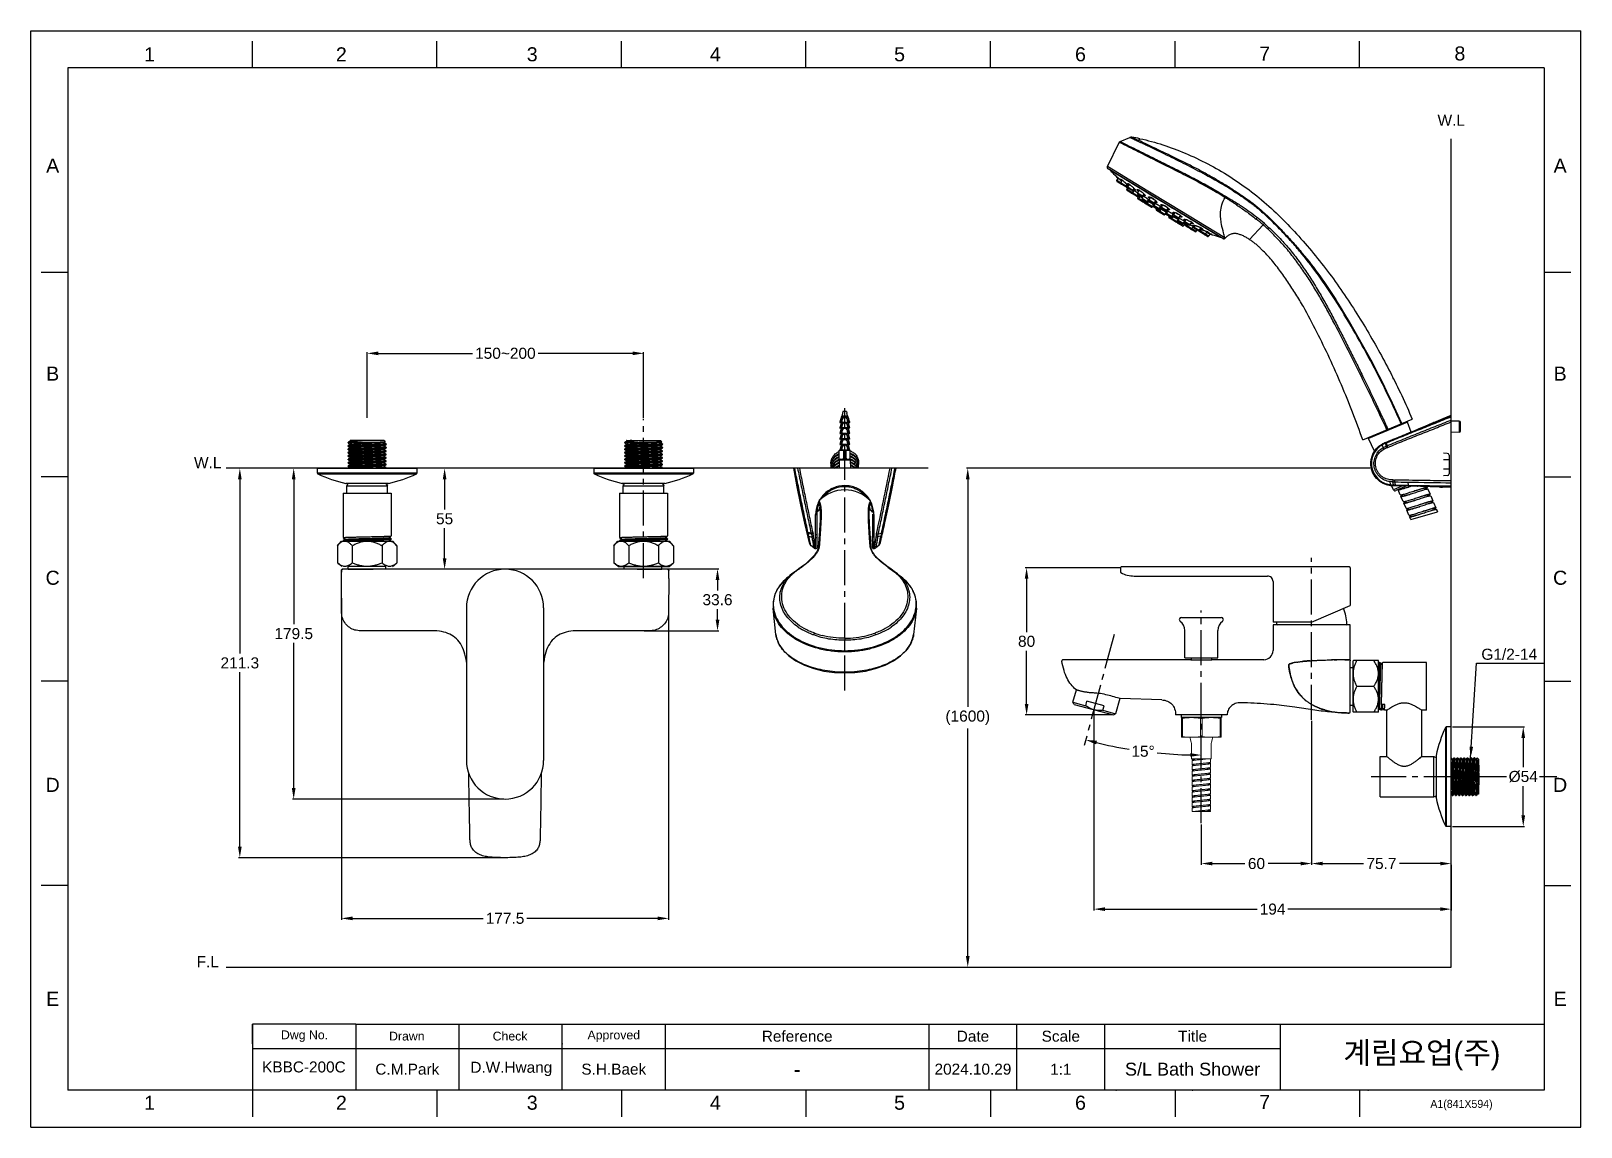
# Model space of a CAD drawing. Header units: millimetres. Extents: x 5859 to 6700, y -2125 to -1530.
import ezdxf
from ezdxf.enums import TextEntityAlignment as Align

# ---------------------------------------------------------------- set-up
doc = ezdxf.new("R2010")
doc.units = ezdxf.units.MM
doc.linetypes.add('CENTER2', pattern=[28.575, 19.05, -3.175, 3.175, -3.175])
doc.linetypes.add('CENTERX2', pattern=[101.6, 63.5, -12.7, 12.7, -12.7])
for name, color, linetype in [('02___PRT_ALL_AXES', 7, 'Continuous'), ('7_ALL_FEATURES', 7, 'Continuous'), ('CENTER', 1, 'CENTER2'), ('FORM', 7, 'Continuous'), ('MAIN', 7, 'Continuous'), ('TEXT', 4, 'Continuous'), ('벽', 2, 'Continuous')]:
    doc.layers.add(name, color=color, linetype=linetype)
doc.layers.add('5', color=2, linetype='Continuous', lineweight=9)
doc.styles.add('ROMANS', font='Gulim.ttf')
doc.styles.get("Standard").update_dxf_attribs({"font": 'arial.ttf'})
doc.dimstyles.new('A4', dxfattribs={"dimtxt": 4, "dimasz": 3.5, "dimexe": 0.7, "dimexo": 0.625, "dimgap": 0.5, "dimtad": 1, "dimdec": 1, "dimdsep": 46, "dimtxsty": 'Standard', "dimcen": 2.5, "dimclrd": 5, "dimclre": 5, "dimclrt": 7, "dimadec": 3, "dimazin": 2, "dimtfac": 1, "dimtdec": 1, "dimtmove": 0, "dimatfit": 3, "dimfxl": 1.25, "dimarcsym": 0})

msp = doc.modelspace()

# ---------------------------------------------------------------- texts
at = {"layer": '5', "color": 4, "insert": (6645.72, -1865.32), "char_height": 6, "attachment_point": 1}
msp.add_mtext_dynamic_manual_height_columns('G1/2-14 ', width=31.987, gutter_width=12.5, heights=[0], dxfattribs=at)
at = {"layer": 'FORM', "color": 7, "linetype": 'Continuous', "char_height": 7.63, "attachment_point": 5}
for s, insert in [('1', (5923.11, -1542.81)), ('2', (6027.19, -1542.81)), ('3', (6130.75, -1542.81)), ('4', (6230.1, -1542.81)), ('5', (6330.06, -1542.81)), ('6', (6428.22, -1542.81)), ('7', (6528.17, -1542.36)), ('8', (6634.08, -1542.36))]:
    msp.add_mtext_dynamic_manual_height_columns(s, width=50.0595, gutter_width=12.51, heights=[0], dxfattribs=dict(at, insert=insert))
at = {"layer": 'FORM', "char_height": 7.63, "attachment_point": 5}
for s, width, insert in [('A', 10.0119, (5870.56, -1603.22)), ('A', 10.0119, (6688.48, -1603.22)), ('B', 10.0119, (5870.56, -1716.04)), ('B', 10.0119, (6688.48, -1716.04)), ('C', 10.0119, (5870.56, -1826.86)), ('C', 10.0119, (6688.48, -1826.86)), ('D', 10.0119, (5870.56, -1939.19)), ('D', 10.0119, (6688.48, -1939.19)), ('E', 10.0119, (5870.56, -2055.3)), ('E', 10.0119, (6688.48, -2055.3)), ('1', 50.0595, (5923.11, -2111.7)), ('2', 50.0595, (6027.19, -2111.7)), ('3', 50.0595, (6130.75, -2111.7)), ('4', 50.0595, (6230.1, -2111.7)), ('5', 50.0595, (6330.06, -2111.7)), ('6', 50.0595, (6428.22, -2111.7)), ('7', 50.0595, (6528.17, -2111.24))]:
    msp.add_mtext_dynamic_manual_height_columns(s, width=width, gutter_width=12.51, heights=[0], dxfattribs=dict(at, insert=insert))
at = {"layer": 'TEXT', "style": 'ROMANS'}
msp.add_text('A1(841X594)', height=4.3802, dxfattribs=at).set_placement((6618.07, -2114.49))
at = {"layer": 'TEXT', "attachment_point": 5}
for s, width, insert, char_height in [('Dwg No.', 56.019, (6007.22, -2075.55), 4.768), ('Drawn', 56.019, (6062.71, -2075.55), 4.768), ('Check', 56.019, (6118.73, -2075.55), 4.768), ('Approved', 56.019, (6175.01, -2075.61), 4.768), ('Reference', 143.0272, (6274.53, -2075.61), 5.959), ('Date', 47.6757, (6369.89, -2075.61), 5.959), ('Scale', 47.6757, (6417.56, -2075.61), 5.959), ('Title', 95.3515, (6489.07, -2075.61), 5.959), ('KBBC-200C', 56.019, (6006.88, -2092.3), 5.959), ('C.M.Park', 56.019, (6062.97, -2093.49), 5.959), ('D.W.Hwang', 56.019, (6119.41, -2093.33), 5.959), ('S.H.Baek', 56.019, (6175.01, -2093.49), 5.959), ('-', 143.0272, (6274.53, -2093.49), 8.34), ('2024.10.29', 47.6757, (6369.89, -2093.49), 5.959), ('1:1', 47.6757, (6417.56, -2093.49), 5.959), ('S/L Bath Shower', 80.4181, (6489.07, -2093.49), 7)]:
    msp.add_mtext_dynamic_manual_height_columns(s, width=width, gutter_width=29.8, heights=[0], dxfattribs=dict(at, insert=insert, char_height=char_height))
at = {"layer": 'TEXT', "linetype": 'CENTERX2', "insert": (6613.45, -2086.36), "char_height": 11.9189, "attachment_point": 5}
msp.add_mtext_dynamic_manual_height_columns('{\\fHYGothic-Medium|b0|i0|c129|p18;계림요업(주)}', width=143.0272, gutter_width=29.8, heights=[0], dxfattribs=at)
at = {"layer": '벽'}
for s, p in [('W.L', (6629.41, -1578.59)), ('F.L', (5954.7, -2035.14))]:
    msp.add_text(s, height=6, dxfattribs=at).set_placement(p, align=Align.MIDDLE_CENTER)
msp.add_text('W.L', height=6, dxfattribs=at).set_placement((5954.7, -1769.16), align=Align.BOTTOM_CENTER)

# ---------------------------------------------------------------- blocks, each defined once
blk = doc.blocks.new('*D99')
at = {"layer": '5', "color": 3, "lineweight": -2, "transparency": 16777216}
for p, q in [((6041.18, -1739.96), (6041.18, -1704.34)), ((6047.18, -1705.04), (6098.41, -1705.04)), ((6185.18, -1705.04), (6133.96, -1705.04)), ((6191.18, -1739.96), (6191.18, -1704.34))]:
    blk.add_line(p, q, dxfattribs=at)
at = {"layer": '5', "color": 3, "transparency": 16777216}
for points in [[(6047.18, -1704.04), (6047.18, -1706.04), (6041.18, -1705.04)], [(6185.18, -1704.04), (6185.18, -1706.04), (6191.18, -1705.04)]]:
    blk.add_solid(points, dxfattribs=at)
at = {"layer": '5', "color": 4, "transparency": 16777216, "insert": (6116.18, -1705.04), "char_height": 6, "attachment_point": 5}
blk.add_mtext('150~200', dxfattribs=at)
blk = doc.blocks.new('*D100')
at = {"layer": '5', "color": 3, "lineweight": -2, "transparency": 16777216}
for p, q in [((6092.08, -1767.38), (6082.52, -1767.38)), ((6083.22, -1773.38), (6083.22, -1789.76)), ((6083.22, -1816.23), (6083.22, -1799.86)), ((6092.08, -1822.23), (6082.52, -1822.23))]:
    blk.add_line(p, q, dxfattribs=at)
at = {"layer": '5', "color": 3, "transparency": 16777216}
for points in [[(6082.22, -1773.38), (6084.22, -1773.38), (6083.22, -1767.38)], [(6082.22, -1816.23), (6084.22, -1816.23), (6083.22, -1822.23)]]:
    blk.add_solid(points, dxfattribs=at)
at = {"layer": '5', "color": 4, "transparency": 16777216, "insert": (6083.22, -1794.81), "char_height": 6, "attachment_point": 5}
blk.add_mtext('55', dxfattribs=at)
blk = doc.blocks.new('*D98')
at = {"layer": '5', "color": 3, "lineweight": -2, "transparency": 16777216}
for p, q in [((6585.44, -1767.38), (6366.37, -1767.38)), ((6367.07, -1773.38), (6367.07, -1896.83)), ((6367.07, -2032.14), (6367.07, -1908.69)), ((6367.7, -2038.14), (6367.77, -2038.14))]:
    blk.add_line(p, q, dxfattribs=at)
at = {"layer": '5', "color": 3, "transparency": 16777216}
for points in [[(6366.07, -1773.38), (6368.07, -1773.38), (6367.07, -1767.38)], [(6366.07, -2032.14), (6368.07, -2032.14), (6367.07, -2038.14)]]:
    blk.add_solid(points, dxfattribs=at)
at = {"layer": '5', "color": 4, "transparency": 16777216, "insert": (6367.07, -1902.76), "char_height": 6, "attachment_point": 5}
blk.add_mtext('(1600)', dxfattribs=at)
blk = doc.blocks.new('*D113')
at = {"layer": '5', "color": 3, "lineweight": -2, "transparency": 16777216}
for p, q in [((6630.04, -1907.74), (6669.16, -1907.74)), ((6668.46, -1913.74), (6668.46, -1929.51)), ((6668.46, -1955.74), (6668.46, -1939.97)), ((6630.04, -1961.74), (6669.16, -1961.74))]:
    blk.add_line(p, q, dxfattribs=at)
at = {"layer": '5', "color": 3, "transparency": 16777216}
for points in [[(6667.46, -1913.74), (6669.46, -1913.74), (6668.46, -1907.74)], [(6667.46, -1955.74), (6669.46, -1955.74), (6668.46, -1961.74)]]:
    blk.add_solid(points, dxfattribs=at)
at = {"layer": '5', "color": 4, "transparency": 16777216, "insert": (6668.46, -1934.74), "char_height": 6, "attachment_point": 5}
blk.add_mtext('%%C54', dxfattribs=at)
blk = doc.blocks.new('*D114')
at = {"layer": '5', "color": 3, "lineweight": -2, "transparency": 16777216}
for start, end in [(256.41899, 260.68194), (264.31027, 268.58079)]:
    blk.add_arc((6493.8, -1680.8), 242.24, start, end, dxfattribs=at)
at = {"layer": '5', "color": 3, "transparency": 16777216}
for points in [[(6436.67, -1917.23), (6437.16, -1915.29), (6431.1, -1914.78)], [(6487.81, -1921.96), (6487.79, -1923.96), (6493.8, -1923.03)]]:
    blk.add_solid(points, dxfattribs=at)
at = {"layer": '5', "color": 4, "transparency": 16777216, "insert": (6462.18, -1920.96), "char_height": 6, "attachment_point": 5}
blk.add_mtext('15°', dxfattribs=at)
blk = doc.blocks.new('*D115')
at = {"layer": '5', "color": 3, "lineweight": -2, "transparency": 16777216}
for p, q in [((6449.77, -1821.38), (6398.29, -1821.38)), ((6398.99, -1827.38), (6398.99, -1856.27)), ((6398.99, -1895.28), (6398.99, -1866.4)), ((6445.45, -1901.28), (6398.29, -1901.28))]:
    blk.add_line(p, q, dxfattribs=at)
at = {"layer": '5', "color": 3, "transparency": 16777216}
for points in [[(6397.99, -1827.38), (6399.99, -1827.38), (6398.99, -1821.38)], [(6397.99, -1895.28), (6399.99, -1895.28), (6398.99, -1901.28)]]:
    blk.add_solid(points, dxfattribs=at)
at = {"layer": '5', "color": 4, "transparency": 16777216, "insert": (6398.99, -1861.33), "char_height": 6, "attachment_point": 5}
blk.add_mtext('80', dxfattribs=at)
blk = doc.blocks.new('*D116')
at = {"layer": '5', "color": 3, "lineweight": -2, "transparency": 16777216}
for p, q in [((6013.56, -1767.38), (5971.41, -1767.38)), ((5972.11, -1773.38), (5972.11, -1867.97)), ((5972.11, -1972.7), (5972.11, -1878.11)), ((6116.48, -1978.7), (5971.41, -1978.7))]:
    blk.add_line(p, q, dxfattribs=at)
at = {"layer": '5', "color": 3, "transparency": 16777216}
for points in [[(5971.11, -1773.38), (5973.11, -1773.38), (5972.11, -1767.38)], [(5971.11, -1972.7), (5973.11, -1972.7), (5972.11, -1978.7)]]:
    blk.add_solid(points, dxfattribs=at)
at = {"layer": '5', "color": 4, "transparency": 16777216, "insert": (5972.11, -1873.04), "char_height": 6, "attachment_point": 5}
blk.add_mtext('211.3', dxfattribs=at)
blk = doc.blocks.new('*D117')
at = {"layer": '5', "color": 3, "lineweight": -2, "transparency": 16777216}
for p, q in [((6013.56, -1767.38), (6000.64, -1767.38)), ((6001.34, -1773.38), (6001.34, -1852.07)), ((6001.34, -1940.9), (6001.34, -1862.2)), ((6115.39, -1946.9), (6000.64, -1946.9))]:
    blk.add_line(p, q, dxfattribs=at)
at = {"layer": '5', "color": 3, "transparency": 16777216}
for points in [[(6000.34, -1773.38), (6002.34, -1773.38), (6001.34, -1767.38)], [(6000.34, -1940.9), (6002.34, -1940.9), (6001.34, -1946.9)]]:
    blk.add_solid(points, dxfattribs=at)
at = {"layer": '5', "color": 4, "transparency": 16777216, "insert": (6001.34, -1857.14), "char_height": 6, "attachment_point": 5}
blk.add_mtext('179.5', dxfattribs=at)
blk = doc.blocks.new('*D118')
at = {"layer": '5', "color": 3, "lineweight": -2, "transparency": 16777216}
for p, q in [((6027.25, -1837.91), (6027.25, -2012.34)), ((6204.75, -1842.03), (6204.75, -2012.34)), ((6033.25, -2011.64), (6104.14, -2011.64)), ((6198.75, -2011.64), (6127.87, -2011.64))]:
    blk.add_line(p, q, dxfattribs=at)
at = {"layer": '5', "color": 3, "transparency": 16777216}
for points in [[(6033.25, -2010.64), (6033.25, -2012.64), (6027.25, -2011.64)], [(6198.75, -2010.64), (6198.75, -2012.64), (6204.75, -2011.64)]]:
    blk.add_solid(points, dxfattribs=at)
at = {"layer": '5', "color": 4, "transparency": 16777216, "insert": (6116, -2011.64), "char_height": 6, "attachment_point": 5}
blk.add_mtext('177.5', dxfattribs=at)
blk = doc.blocks.new('*D119')
at = {"layer": '5', "color": 3, "lineweight": -2, "transparency": 16777216}
for p, q in [((6204.25, -1821.94), (6232, -1821.94)), ((6231.3, -1827.94), (6231.3, -1833.68)), ((6231.3, -1849.55), (6231.3, -1843.81)), ((6191.44, -1855.55), (6232, -1855.55))]:
    blk.add_line(p, q, dxfattribs=at)
at = {"layer": '5', "color": 3, "transparency": 16777216}
for points in [[(6230.3, -1827.94), (6232.3, -1827.94), (6231.3, -1821.94)], [(6230.3, -1849.55), (6232.3, -1849.55), (6231.3, -1855.55)]]:
    blk.add_solid(points, dxfattribs=at)
at = {"layer": '5', "color": 4, "transparency": 16777216, "insert": (6231.3, -1838.75), "char_height": 6, "attachment_point": 5}
blk.add_mtext('33.6', dxfattribs=at)
blk = doc.blocks.new('*D120')
at = {"layer": '5', "color": 3, "lineweight": -2, "transparency": 16777216}
for p, q in [((6553.66, -1904.52), (6553.66, -1982.6)), ((6493.8, -1960.63), (6493.8, -1982.6)), ((6499.8, -1981.9), (6517.43, -1981.9)), ((6547.66, -1981.9), (6530.03, -1981.9))]:
    blk.add_line(p, q, dxfattribs=at)
at = {"layer": '5', "color": 3, "transparency": 16777216}
for points in [[(6499.8, -1980.9), (6499.8, -1982.9), (6493.8, -1981.9)], [(6547.66, -1980.9), (6547.66, -1982.9), (6553.66, -1981.9)]]:
    blk.add_solid(points, dxfattribs=at)
at = {"layer": '5', "color": 4, "transparency": 16777216, "insert": (6523.73, -1981.9), "char_height": 6, "attachment_point": 5}
blk.add_mtext('60', dxfattribs=at)
blk = doc.blocks.new('*D121')
at = {"layer": '5', "color": 3, "lineweight": -2, "transparency": 16777216}
for p, q in [((6553.66, -1981.27), (6553.66, -1981.2)), ((6559.66, -1981.9), (6581.77, -1981.9)), ((6623.41, -1981.9), (6601.31, -1981.9)), ((6629.41, -1982.17), (6629.41, -1981.2))]:
    blk.add_line(p, q, dxfattribs=at)
at = {"layer": '5', "color": 3, "transparency": 16777216}
for points in [[(6559.66, -1980.9), (6559.66, -1982.9), (6553.66, -1981.9)], [(6623.41, -1980.9), (6623.41, -1982.9), (6629.41, -1981.9)]]:
    blk.add_solid(points, dxfattribs=at)
at = {"layer": '5', "color": 4, "transparency": 16777216, "insert": (6591.54, -1981.9), "char_height": 6, "attachment_point": 5}
blk.add_mtext('75.7', dxfattribs=at)
blk = doc.blocks.new('*D122')
at = {"layer": '5', "color": 3, "lineweight": -2, "transparency": 16777216}
for p, q in [((6435.48, -1899.07), (6435.48, -2007.33)), ((6629.41, -1982.52), (6629.41, -2007.33)), ((6441.48, -2006.63), (6524.11, -2006.63)), ((6623.41, -2006.63), (6540.78, -2006.63))]:
    blk.add_line(p, q, dxfattribs=at)
at = {"layer": '5', "color": 3, "transparency": 16777216}
for points in [[(6441.48, -2005.63), (6441.48, -2007.63), (6435.48, -2006.63)], [(6623.41, -2005.63), (6623.41, -2007.63), (6629.41, -2006.63)]]:
    blk.add_solid(points, dxfattribs=at)
at = {"layer": '5', "color": 4, "transparency": 16777216, "insert": (6532.45, -2006.63), "char_height": 6, "attachment_point": 5}
blk.add_mtext('194', dxfattribs=at)

# ---------------------------------------------------------------- dimensions: what is measured, and where the dimension line sits
at = {"layer": '5'}
for base, p1, p2, text, picture, middle in [((6191.18, -1705.04), (6041.18, -1740.58), (6191.18, -1740.58), '<>~200', '*D99', (6116.18, -1705.04)), ((6629.41, -2006.63), (6435.48, -1898.44), (6629.41, -1981.9), '194', '*D122', (6532.45, -2006.63)), ((6553.66, -1981.9), (6493.8, -1960.01), (6553.66, -1903.89), '60', '*D120', (6523.73, -1981.9))]:
    dim = msp.add_linear_dim(base=base, p1=p1, p2=p2, text=text, dimstyle='A4', override={"dimtxt": 6, "dimasz": 6, "dimgap": 2, "dimtad": 0, "dimtih": 1, "dimclrd": 3, "dimclre": 3, "dimclrt": 4}, dxfattribs=at)
    dim.commit()
    dim.dimension.update_dxf_attribs({"geometry": picture, "text_midpoint": middle})
for base, p1, p2, picture, middle in [((5972.11, -1767.38), (6117.1, -1978.7), (6014.18, -1767.38), '*D116', (5972.11, -1873.04)), ((6001.34, -1767.38), (6116.01, -1946.9), (6014.18, -1767.38), '*D117', (6001.34, -1857.14)), ((6231.3, -1821.94), (6190.81, -1855.55), (6203.62, -1821.94), '*D119', (6231.3, -1838.75))]:
    dim = msp.add_linear_dim(base=base, p1=p1, p2=p2, angle=90, dimstyle='A4', override={"dimtxt": 6, "dimasz": 6, "dimgap": 2, "dimtad": 0, "dimtih": 1, "dimclrd": 3, "dimclre": 3, "dimclrt": 4}, dxfattribs=at)
    dim.commit()
    dim.dimension.update_dxf_attribs({"geometry": picture, "text_midpoint": middle})
for base, p1, p2, text, picture, middle in [((6083.22, -1822.23), (6092.71, -1767.38), (6092.71, -1822.23), '55', '*D100', (6083.22, -1794.81)), ((6367.07, -2038.14), (6586.07, -1767.38), (6367.07, -2038.14), '(1600)', '*D98', (6367.07, -1902.76)), ((6398.99, -1821.38), (6446.08, -1901.28), (6450.39, -1821.38), '80', '*D115', (6398.99, -1861.33)), ((6668.46, -1961.74), (6629.41, -1907.74), (6629.41, -1961.74), '%%C<>', '*D113', (6668.46, -1934.74))]:
    dim = msp.add_linear_dim(base=base, p1=p1, p2=p2, angle=90, text=text, dimstyle='A4', override={"dimtxt": 6, "dimasz": 6, "dimgap": 2, "dimtad": 0, "dimtih": 1, "dimclrd": 3, "dimclre": 3, "dimclrt": 4}, dxfattribs=at)
    dim.commit()
    dim.dimension.update_dxf_attribs({"geometry": picture, "text_midpoint": middle})
for base, p1, p2, picture, middle in [((6204.75, -2011.64), (6027.25, -1837.28), (6204.75, -1841.4), '*D118', (6116, -2011.64)), ((6629.4123, -1981.8955), (6553.6627, -1981.8955), (6629.4123, -1982.7955), '*D121', (6591.5375, -1981.8955))]:
    dim = msp.add_linear_dim(base=base, p1=p1, p2=p2, dimstyle='A4', override={"dimtxt": 6, "dimasz": 6, "dimgap": 2, "dimtad": 0, "dimtih": 1, "dimclrd": 3, "dimclre": 3, "dimclrt": 4}, dxfattribs=at)
    dim.commit()
    dim.dimension.update_dxf_attribs({"geometry": picture, "text_midpoint": middle})
dim = msp.add_angular_dim_2l(base=(6451.7329, -1919.3542), line1=((6493.7973, -1960.0054), (6493.7973, -1844.4887)), line2=((6446.4271, -1857.584), (6430.302, -1917.7627)), dimstyle='A4', override={"dimtxt": 6, "dimasz": 6, "dimgap": 2, "dimtad": 0, "dimtih": 1, "dimclrd": 3, "dimclre": 3, "dimclrt": 4}, dxfattribs=at)
dim.commit()
dim.dimension.update_dxf_attribs({"geometry": '*D114', "text_midpoint": (6462.1787, -1920.962)})

# ---------------------------------------------------------------- linework, layer by layer
at = {"linetype": 'Continuous'}
for p, q in [((6449.78, -1590.08), (6455.01, -1587.88)), ((6455.74, -1588.27), (6455.01, -1587.88)), ((6458.19, -1588.76), (6459.86, -1589.54)), ((6459.89, -1589.56), (6460.49, -1588.57)), ((6442.82, -1603.66), (6449.27, -1590.56)), ((6449.37, -1590.61), (6449.27, -1590.56)), ((6449.78, -1590.08), (6453.45, -1591.91)), ((6459.86, -1589.54), (6459.89, -1589.56)), ((6464.81, -1617), (6442.82, -1603.66)), ((6505.51, -1642.75), (6443.19, -1604.96)), ((6463.91, -1617.66), (6444.51, -1605.89)), ((6447.89, -1611.24), (6448.55, -1609.91)), ((6452.9, -1614.28), (6447.89, -1611.24)), ((6448, -1609.28), (6447.99, -1609.27)), ((6448.03, -1609.33), (6448, -1609.28)), ((6448.25, -1609.57), (6448.05, -1609.36)), ((6452.24, -1614.41), (6448.08, -1611.89)), ((6448.09, -1611.36), (6448.8, -1609.91)), ((6448.72, -1610.04), (6448.25, -1609.57)), ((6448.27, -1609.46), (6448.47, -1609.63)), ((6448.35, -1609.53), (6448.45, -1609.61)), ((6450.06, -1610.57), (6450.07, -1610.56)), ((6450.07, -1610.56), (6450.14, -1610.57)), ((6450.26, -1610.92), (6450.09, -1610.68)), ((6450.14, -1610.57), (6450.25, -1610.64)), ((6450.14, -1610.57), (6450.34, -1610.68)), ((6450.18, -1612.63), (6450.93, -1611.1)), ((6450.25, -1610.64), (6450.26, -1610.64)), ((6450.26, -1610.64), (6450.35, -1610.69)), ((6450.75, -1611.45), (6450.26, -1610.92)), ((6450.35, -1610.69), (6450.49, -1610.78)), ((6450.38, -1610.7), (6450.65, -1610.88)), ((6452.21, -1612.17), (6452.25, -1612.2)), ((6452.72, -1612.64), (6452.76, -1612.67)), ((6452.9, -1614.28), (6453.53, -1613.43)), ((6453.08, -1614.39), (6453.2, -1614.15)), ((6453.96, -1614.92), (6453.08, -1614.39)), ((6453.62, -1613.97), (6453.31, -1613.73)), ((6453.47, -1613.37), (6453.75, -1613.66)), ((6453.48, -1613.52), (6453.85, -1613.78)), ((6453.65, -1614.46), (6453.52, -1614.32)), ((6453.86, -1614.66), (6453.65, -1614.46)), ((6453.82, -1614.49), (6454.02, -1614.65)), ((6453.91, -1614.56), (6454.01, -1614.64)), ((6453.98, -1612.95), (6454.03, -1612.97)), ((6454, -1614.95), (6454.77, -1613.38)), ((6454.01, -1614.64), (6454.11, -1614.71)), ((6454.03, -1612.97), (6454.14, -1613.01)), ((6454.15, -1614.25), (6454.08, -1614.25)), ((6454.16, -1614.24), (6454.15, -1614.25)), ((6454.2, -1613.04), (6454.27, -1613.08)), ((6454.23, -1613.07), (6454.27, -1613.08)), ((6454.26, -1613.07), (6454.54, -1613.23)), ((6454.27, -1613.08), (6454.34, -1613.12)), ((6454.27, -1613.08), (6454.27, -1613.08)), ((6454.34, -1613.11), (6454.44, -1613.29)), ((6454.34, -1613.12), (6454.6, -1613.27)), ((6454.44, -1613.29), (6454.67, -1613.58)), ((6454.72, -1613.34), (6455.15, -1613.63)), ((6503.47, -1611.66), (6502.05, -1610.82)), ((6453.75, -1615.33), (6453.27, -1615.04)), ((6453.38, -1616.09), (6454, -1614.83)), ((6459.31, -1619.68), (6453.38, -1616.09)), ((6455.74, -1618.05), (6453.57, -1616.74)), ((6453.68, -1616.27), (6454.07, -1615.49)), ((6456.72, -1616.6), (6454, -1614.95)), ((6454.07, -1614.85), (6454.04, -1614.82)), ((6456.05, -1616.73), (6454.19, -1615.6)), ((6458.65, -1619.82), (6455.92, -1618.16)), ((6456.4, -1617.92), (6457, -1617.1)), ((6456.58, -1616.73), (6456.61, -1616.76)), ((6456.59, -1618.03), (6457.3, -1616.6)), ((6456.72, -1616.6), (6457.43, -1615.62)), ((6457.12, -1616.94), (6456.87, -1616.71)), ((6456.89, -1616.34), (6457.23, -1616.56)), ((6456.9, -1616.35), (6457.06, -1616.45)), ((6456.97, -1617.27), (6456.92, -1617.23)), ((6457.06, -1615.23), (6457.37, -1615.55)), ((6457.23, -1616.56), (6457.65, -1616.85)), ((6457.27, -1615.85), (6457.57, -1616.02)), ((6457.37, -1615.55), (6457.7, -1615.9)), ((6457.7, -1615.9), (6457.92, -1616.19)), ((6457.86, -1616.5), (6457.74, -1616.45)), ((6457.9, -1616.51), (6457.86, -1616.5)), ((6459.23, -1618.12), (6460, -1616.55)), ((6461.95, -1619.77), (6459.23, -1618.12)), ((6459.26, -1620.74), (6459.84, -1619.56)), ((6462.62, -1622.77), (6459.26, -1620.74)), ((6459.31, -1619.68), (6459.82, -1618.99)), ((6461.29, -1619.9), (6459.42, -1618.77)), ((6461.96, -1622.91), (6459.45, -1621.39)), ((6459.52, -1616.33), (6459.76, -1616.43)), ((6459.57, -1616.56), (6459.64, -1616.66)), ((6459.59, -1616.34), (6459.75, -1616.41)), ((6459.64, -1616.66), (6459.8, -1616.87)), ((6459.67, -1619.32), (6459.79, -1619.37)), ((6459.69, -1619.34), (6459.67, -1619.32)), ((6460.03, -1619.64), (6459.69, -1619.34)), ((6459.76, -1616.43), (6459.89, -1616.49)), ((6459.77, -1619.35), (6459.79, -1619.36)), ((6459.8, -1619.36), (6459.88, -1619.41)), ((6459.84, -1616.46), (6459.89, -1616.49)), ((6459.89, -1616.49), (6459.89, -1616.49)), ((6459.89, -1616.49), (6460.03, -1616.57)), ((6459.9, -1621.13), (6460.54, -1619.84)), ((6460.29, -1619.36), (6459.96, -1619.16)), ((6459.98, -1616.53), (6460.3, -1616.72)), ((6459.98, -1619.47), (6460.17, -1619.59)), ((6460.03, -1616.57), (6460.42, -1616.8)), ((6460.09, -1619.54), (6460.18, -1619.6)), ((6460.18, -1619.6), (6460.29, -1619.67)), ((6460.53, -1619.49), (6460.29, -1619.36)), ((6460.5, -1619.82), (6460.55, -1619.85)), ((6460.61, -1619.52), (6460.53, -1619.49)), ((6461.01, -1620.18), (6461.06, -1620.21)), ((6461.66, -1621.11), (6462.37, -1619.66)), ((6461.66, -1620.64), (6461.83, -1620.76)), ((6464.38, -1622.76), (6461.66, -1621.11)), ((6462.02, -1620.08), (6461.81, -1619.88)), ((6463.71, -1622.89), (6461.85, -1621.76)), ((6461.95, -1619.77), (6462.76, -1618.67)), ((6462.08, -1619.64), (6462.27, -1619.85)), ((6462.12, -1619.53), (6462.22, -1619.59)), ((6462.22, -1619.59), (6462.56, -1619.78)), ((6462.39, -1618.29), (6462.74, -1618.63)), ((6462.52, -1619.02), (6462.86, -1619.17)), ((6462.8, -1619.5), (6462.52, -1619.36)), ((6462.52, -1619.75), (6463.02, -1620.06)), ((6462.56, -1619.78), (6462.93, -1620.01)), ((6462.62, -1622.77), (6462.9, -1622.4)), ((6462.76, -1618.66), (6463.08, -1619.01)), ((6462.84, -1622.91), (6463.05, -1622.49)), ((6467.24, -1625.57), (6462.84, -1622.91)), ((6466.35, -1619.14), (6463.91, -1617.66)), ((6464.38, -1622.76), (6465.16, -1621.69)), ((6464.52, -1623.93), (6465.17, -1622.62)), ((6464.58, -1621.19), (6465.03, -1621.57)), ((6465.01, -1622.94), (6464.66, -1622.65)), ((6465.03, -1622.53), (6464.67, -1622.34)), ((6464.68, -1622.35), (6464.84, -1622.43)), ((6476.99, -1624.39), (6464.81, -1617)), ((6464.84, -1622.43), (6465.03, -1622.54)), ((6465.16, -1622.3), (6464.85, -1622.13)), ((6465.03, -1622.54), (6465.24, -1622.66)), ((6465.13, -1621.94), (6465.39, -1622.05)), ((6465.14, -1621.66), (6465.4, -1621.9)), ((6465.22, -1621.74), (6465.41, -1621.92)), ((6465.47, -1622.44), (6465.26, -1622.35)), ((6465.41, -1621.92), (6465.44, -1621.95)), ((6465.45, -1621.9), (6466.2, -1620.37)), ((6468.17, -1623.54), (6465.45, -1621.9)), ((6465.57, -1622.48), (6465.47, -1622.44)), ((6465.56, -1622.85), (6465.52, -1622.83)), ((6467.51, -1623.68), (6465.64, -1622.54)), ((6465.67, -1620.18), (6465.96, -1620.27)), ((6465.73, -1620.17), (6466.16, -1620.34)), ((6465.96, -1620.27), (6466.38, -1620.46)), ((6474.29, -1623.95), (6466.35, -1619.14)), ((6466.38, -1620.46), (6466.64, -1620.59)), ((6466.61, -1620.56), (6466.64, -1620.59)), ((6466.64, -1620.59), (6466.64, -1620.59)), ((6466.64, -1620.59), (6466.84, -1620.7)), ((6468.17, -1623.54), (6469.06, -1622.33)), ((6468.24, -1621.62), (6468.73, -1622.01)), ((6468.73, -1622.01), (6469.14, -1622.38)), ((6468.77, -1622.74), (6469.1, -1622.85)), ((6469.14, -1622.38), (6469.44, -1622.71)), ((6507, -1619.84), (6509.26, -1621.18)), ((6466.58, -1625.71), (6463.03, -1623.56)), ((6466.21, -1623.27), (6466.45, -1623.43)), ((6466.29, -1623.32), (6466.26, -1623.3)), ((6466.41, -1623.4), (6466.38, -1623.37)), ((6466.45, -1623.43), (6466.7, -1623.59)), ((6466.72, -1623.61), (6466.67, -1623.57)), ((6467.24, -1625.57), (6468, -1624.54)), ((6467.81, -1625.37), (6467.52, -1625.2)), ((6467.58, -1624.22), (6467.55, -1624.19)), ((6467.61, -1624.24), (6467.58, -1624.22)), ((6467.63, -1625.04), (6468.08, -1625.32)), ((6468.08, -1625.32), (6467.63, -1625.04)), ((6468.19, -1624.69), (6467.98, -1624.57)), ((6468.07, -1624.59), (6468.2, -1624.7)), ((6468.12, -1625.03), (6468.8, -1623.64)), ((6470.84, -1626.67), (6468.12, -1625.03)), ((6468.2, -1624.7), (6468.26, -1624.75)), ((6468.25, -1623.41), (6468.32, -1623.54)), ((6468.26, -1623.42), (6468.29, -1623.43)), ((6468.29, -1623.43), (6468.51, -1623.51)), ((6470.17, -1626.81), (6468.31, -1625.67)), ((6468.33, -1623.43), (6468.76, -1623.61)), ((6468.51, -1623.51), (6468.79, -1623.63)), ((6468.8, -1623.63), (6469.27, -1623.86)), ((6469.27, -1623.86), (6469.28, -1623.88)), ((6469.27, -1623.86), (6469.29, -1623.88)), ((6469.28, -1623.88), (6469.45, -1623.97)), ((6469.28, -1626.81), (6469.41, -1626.53)), ((6474.07, -1629.72), (6469.28, -1626.81)), ((6471.33, -1628.59), (6469.46, -1627.46)), ((6470.59, -1626.84), (6471.64, -1627.48)), ((6471.64, -1627.48), (6470.59, -1626.84)), ((6470.84, -1626.67), (6471.7, -1625.49)), ((6471.46, -1627.85), (6470.95, -1627.54)), ((6471.32, -1625.18), (6471.7, -1625.48)), ((6471.35, -1628.07), (6471.96, -1626.83)), ((6471.78, -1627.19), (6471.44, -1626.94)), ((6471.53, -1625.74), (6471.8, -1625.85)), ((6473.41, -1629.85), (6471.54, -1628.72)), ((6471.62, -1626.67), (6471.96, -1626.82)), ((6471.91, -1626.89), (6471.63, -1626.67)), ((6471.83, -1625.59), (6472.14, -1625.88)), ((6472.14, -1626.31), (6472.08, -1626.3)), ((6472.16, -1625.97), (6472.87, -1624.53)), ((6474.88, -1627.61), (6472.16, -1625.97)), ((6472.33, -1627.01), (6472.58, -1627.15)), ((6474.22, -1627.75), (6472.35, -1626.61)), ((6472.44, -1624.37), (6472.9, -1624.52)), ((6472.57, -1627.14), (6472.58, -1627.15)), ((6472.58, -1627.15), (6472.84, -1627.29)), ((6472.85, -1627.29), (6472.82, -1627.27)), ((6472.84, -1627.29), (6473.11, -1627.44)), ((6472.89, -1627.31), (6472.85, -1627.29)), ((6472.9, -1624.52), (6473.34, -1624.71)), ((6473.07, -1624.6), (6473.43, -1624.76)), ((6473.11, -1627.44), (6473.39, -1627.6)), ((6473.41, -1627.61), (6473.38, -1627.59)), ((6473.39, -1627.6), (6473.66, -1627.77)), ((6473.43, -1627.63), (6473.41, -1627.61)), ((6473.43, -1624.76), (6473.82, -1624.95)), ((6473.47, -1627.65), (6473.43, -1627.63)), ((6473.66, -1627.77), (6473.93, -1627.93)), ((6473.82, -1624.95), (6473.96, -1625.03)), ((6473.93, -1627.93), (6474.18, -1628.09)), ((6473.95, -1625.02), (6473.96, -1625.03)), ((6474.07, -1629.72), (6474.9, -1628.58)), ((6474.18, -1628.09), (6474.41, -1628.24)), ((6474.46, -1629.19), (6474.94, -1629.48)), ((6474.46, -1629.19), (6474.94, -1629.48)), ((6474.67, -1628.91), (6475.04, -1629.09)), ((6474.82, -1627.65), (6474.97, -1627.68)), ((6474.88, -1627.61), (6475.84, -1626.3)), ((6475.19, -1628.78), (6474.91, -1628.58)), ((6474.97, -1627.68), (6475.36, -1627.79)), ((6474.98, -1629.19), (6475.62, -1627.9)), ((6477.7, -1630.84), (6474.98, -1629.19)), ((6475.03, -1627.7), (6475.04, -1627.73)), ((6475.04, -1627.73), (6475.21, -1627.93)), ((6475.14, -1628.75), (6475.18, -1628.78)), ((6477.04, -1630.97), (6475.17, -1629.84)), ((6475.21, -1627.93), (6475.48, -1628.17)), ((6475.36, -1627.79), (6475.63, -1627.9)), ((6475.54, -1626.73), (6475.84, -1626.81)), ((6476.1, -1630.95), (6476.31, -1630.54)), ((6480.5, -1633.62), (6476.1, -1630.95)), ((6506.53, -1642.3), (6476.99, -1624.39)), ((6477.02, -1628.57), (6477.02, -1628.57)), ((6477.69, -1626.02), (6477.23, -1625.74)), ((6479.35, -1627.02), (6477.69, -1626.02)), ((6477.7, -1630.84), (6478.63, -1629.58)), ((6478.19, -1631.13), (6477.75, -1630.85)), ((6477.78, -1631.97), (6478.33, -1630.86)), ((6477.84, -1630.65), (6477.95, -1630.69)), ((6477.88, -1630.66), (6478.34, -1630.86)), ((6477.95, -1630.69), (6478.13, -1630.77)), ((6478.23, -1629.29), (6478.62, -1629.56)), ((6478.78, -1630.27), (6478.27, -1630.09)), ((6478.46, -1629.81), (6478.85, -1629.92)), ((6478.62, -1629.56), (6478.93, -1629.8)), ((6478.82, -1630), (6479.47, -1628.67)), ((6481.54, -1631.65), (6478.82, -1630)), ((6478.83, -1631.09), (6479.11, -1631.23)), ((6480.87, -1631.78), (6479.01, -1630.65)), ((6479.11, -1628.55), (6479.51, -1628.67)), ((6479.11, -1631.23), (6479.41, -1631.38)), ((6479.98, -1627.41), (6479.35, -1627.02)), ((6479.36, -1631.35), (6479.41, -1631.37)), ((6479.58, -1628.7), (6479.95, -1628.83)), ((6479.89, -1628.82), (6480.4, -1629.03)), ((6483.46, -1629.52), (6479.98, -1627.41)), ((6480.4, -1629.03), (6480.96, -1629.3)), ((6480.96, -1629.3), (6481.27, -1629.46)), ((6481.28, -1629.46), (6481.27, -1629.46)), ((6481.54, -1631.65), (6482.55, -1630.27)), ((6482.28, -1630.66), (6482.52, -1630.71)), ((6482.35, -1630.11), (6482.76, -1630.42)), ((6483.84, -1629.75), (6483.46, -1629.52)), ((6484.4, -1630.09), (6483.84, -1629.75)), ((6485.8, -1630.94), (6484.4, -1630.09)), ((6485.95, -1631.03), (6485.8, -1630.94)), ((6488.1, -1632.34), (6485.95, -1631.03)), ((6479.84, -1633.75), (6476.29, -1631.6)), ((6480.04, -1631.7), (6480.09, -1631.72)), ((6480.09, -1631.72), (6480.12, -1631.74)), ((6480.12, -1631.74), (6480.16, -1631.76)), ((6480.44, -1631.91), (6480.63, -1632.02)), ((6480.44, -1631.91), (6480.44, -1631.91)), ((6480.5, -1633.62), (6481.37, -1632.44)), ((6480.63, -1632.02), (6480.87, -1632.15)), ((6480.72, -1633.75), (6481.15, -1632.88)), ((6484.08, -1635.79), (6480.72, -1633.75)), ((6480.78, -1633.24), (6480.93, -1633.33)), ((6481.04, -1631.92), (6480.88, -1631.78)), ((6483.42, -1635.92), (6480.91, -1634.4)), ((6480.98, -1632.21), (6481, -1632.22)), ((6481.23, -1632.06), (6481.04, -1631.92)), ((6481.22, -1632.95), (6481.05, -1632.86)), ((6481.21, -1632.97), (6481.78, -1631.81)), ((6481.21, -1632.89), (6481.24, -1632.9)), ((6483.93, -1634.62), (6481.21, -1632.97)), ((6481.55, -1632.26), (6481.23, -1632.06)), ((6481.57, -1633.73), (6481.36, -1634.14)), ((6481.4, -1631.79), (6481.53, -1631.88)), ((6481.4, -1633.62), (6483.27, -1634.75)), ((6481.5, -1631.71), (6481.78, -1631.8)), ((6481.81, -1631.82), (6482.34, -1632.02)), ((6483.93, -1634.62), (6484.88, -1633.32)), ((6484.08, -1635.79), (6484.91, -1634.66)), ((6484.14, -1632.89), (6484.44, -1633.06)), ((6484.15, -1632.89), (6484.14, -1632.89)), ((6484.25, -1634.33), (6484.17, -1634.29)), ((6484.78, -1632.31), (6485.17, -1632.39)), ((6484.87, -1633.67), (6485.47, -1632.48)), ((6487.59, -1635.32), (6484.87, -1633.67)), ((6484.94, -1633.36), (6485.01, -1633.4)), ((6484.99, -1635.26), (6485.19, -1634.87)), ((6490.92, -1638.86), (6484.99, -1635.26)), ((6486.93, -1635.46), (6485.06, -1634.32)), ((6485.08, -1632.68), (6485.28, -1632.83)), ((6485.17, -1632.39), (6485.52, -1632.48)), ((6487.91, -1637.56), (6485.18, -1635.91)), ((6485.25, -1634.83), (6485.24, -1634.82)), ((6485.7, -1635.11), (6485.46, -1635)), ((6485.51, -1634.96), (6485.58, -1635)), ((6485.64, -1635.03), (6485.72, -1635.08)), ((6485.7, -1635.07), (6485.73, -1635.09)), ((6485.73, -1635.09), (6485.74, -1635.09)), ((6486.14, -1635.02), (6485.76, -1634.82)), ((6485.85, -1635.78), (6486.22, -1635.03)), ((6485.86, -1632.6), (6486.22, -1632.73)), ((6487.02, -1633.06), (6487.43, -1633.25)), ((6487.43, -1633.25), (6487.84, -1633.45)), ((6487.59, -1635.32), (6488.63, -1633.91)), ((6487.63, -1635.28), (6487.73, -1635.32)), ((6487.84, -1633.45), (6487.97, -1633.52)), ((6487.97, -1633.52), (6488.15, -1633.62)), ((6487.99, -1633.53), (6487.97, -1633.52)), ((6490.26, -1638.99), (6488.09, -1637.67)), ((6490.46, -1633.76), (6488.1, -1632.34)), ((6488.43, -1634.2), (6488.62, -1634.24)), ((6488.57, -1637.43), (6489.51, -1636.14)), ((6488.66, -1633.92), (6488.91, -1634.09)), ((6488.91, -1634.09), (6489.2, -1634.33)), ((6489.21, -1636.55), (6489.49, -1636.67)), ((6489.21, -1636.55), (6489.27, -1636.58)), ((6489.27, -1636.58), (6489.38, -1636.62)), ((6489.82, -1636.61), (6489.47, -1636.49)), ((6489.49, -1636.67), (6489.82, -1636.8)), ((6489.57, -1636.18), (6489.67, -1636.24)), ((6489.59, -1636.19), (6489.57, -1636.18)), ((6489.57, -1636.18), (6489.59, -1636.19)), ((6489.59, -1636.19), (6489.99, -1636.41)), ((6489.67, -1636.24), (6489.81, -1636.32)), ((6490.13, -1636.11), (6489.78, -1635.91)), ((6489.85, -1636.69), (6490.37, -1635.63)), ((6492.57, -1638.34), (6489.85, -1636.69)), ((6490, -1635.7), (6490.25, -1635.85)), ((6491.9, -1638.47), (6490.04, -1637.34)), ((6490.43, -1635.64), (6490.88, -1635.78)), ((6490.59, -1633.84), (6490.46, -1633.76)), ((6490.7, -1633.91), (6490.59, -1633.84)), ((6492.95, -1635.27), (6490.7, -1633.91)), ((6490.92, -1638.86), (6491.42, -1638.18)), ((6492.57, -1638.34), (6493.59, -1636.94)), ((6492.75, -1638.45), (6492.9, -1638.14)), ((6497.76, -1641.49), (6492.75, -1638.45)), ((6492.79, -1636.54), (6493.13, -1636.69)), ((6493.21, -1637.97), (6492.94, -1637.83)), ((6497.1, -1641.62), (6492.94, -1639.1)), ((6502.89, -1641.3), (6492.95, -1635.27)), ((6493.03, -1637.68), (6493.22, -1637.72)), ((6493.13, -1636.69), (6493.44, -1636.85)), ((6493.49, -1638.11), (6493.21, -1637.97)), ((6493.22, -1637.72), (6493.85, -1637.9)), ((6493.33, -1638.8), (6493.78, -1637.88)), ((6493.93, -1637.56), (6493.37, -1637.42)), ((6493.44, -1636.85), (6493.52, -1636.89)), ((6493.55, -1636.9), (6493.52, -1636.89)), ((6493.52, -1637.82), (6493.75, -1637.92)), ((6493.65, -1636.95), (6493.97, -1637.13)), ((6493.75, -1637.92), (6493.76, -1637.93)), ((6493.78, -1637.14), (6493.98, -1637.16)), ((6493.97, -1637.13), (6494.25, -1637.33)), ((6496.05, -1640.45), (6497.05, -1639.09)), ((6496.43, -1638.82), (6496.71, -1638.94)), ((6496.6, -1638.89), (6497.13, -1639.12)), ((6496.71, -1638.94), (6496.98, -1639.06)), ((6496.75, -1639.5), (6497.09, -1639.62)), ((6497.41, -1639.53), (6497.01, -1639.42)), ((6497.09, -1639.62), (6497.54, -1639.78)), ((6497.1, -1639.62), (6497.32, -1639.7)), ((6497.44, -1639.27), (6497.47, -1639.28)), ((6497.5, -1639.3), (6497.47, -1639.28)), ((6497.5, -1639.3), (6497.67, -1639.39)), ((6497.79, -1639.46), (6497.8, -1639.47)), ((6527.33, -1635.35), (6519.96, -1643.29)), ((6527.34, -1635.34), (6527.99, -1634.58)), ((6528, -1634.59), (6530.15, -1636.5)), ((6497.76, -1641.49), (6498.7, -1640.2)), ((6498.34, -1640.07), (6499.19, -1640.39)), ((6498.71, -1640.31), (6498.64, -1640.29)), ((6498.81, -1640.25), (6498.99, -1640.31)), ((6498.99, -1640.31), (6499.15, -1640.38)), ((6499.46, -1640.55), (6499.14, -1640.45)), ((6499.36, -1640.46), (6499.51, -1640.52)), ((6499.42, -1640.48), (6499.5, -1640.52)), ((6499.53, -1640.52), (6499.5, -1640.52)), ((6499.6, -1640.56), (6499.6, -1640.56)), ((6503.1, -1641.43), (6502.89, -1641.3)), ((6504.06, -1642.01), (6503.1, -1641.43)), ((6504.06, -1642.01), (6504.06, -1642.01)), ((6566.7, -1675.76), (6566.37, -1675.97)), ((6298.14, -1740.53), (6298.01, -1741.04)), ((6298.38, -1739.62), (6298.14, -1740.53)), ((6298.39, -1739.6), (6298.38, -1739.62)), ((6299.38, -1739.62), (6298.38, -1739.62)), ((6298.43, -1739.58), (6298.42, -1739.58)), ((6299.4, -1739.58), (6298.43, -1739.58)), ((6298.54, -1739.5), (6298.52, -1739.53)), ((6298.63, -1739.16), (6298.54, -1739.5)), ((6299.45, -1739.5), (6298.54, -1739.5)), ((6302.02, -1739.16), (6298.63, -1739.16)), ((6298.75, -1739.07), (6298.71, -1739.08)), ((6298.71, -1739.08), (6301.94, -1739.08)), ((6298.78, -1739.04), (6298.75, -1739.07)), ((6298.8, -1739.01), (6298.78, -1739.04)), ((6298.8, -1739.01), (6301.85, -1739.01)), ((6299.09, -1737.9), (6298.95, -1738.45)), ((6298.96, -1740.6), (6299.03, -1740.64)), ((6299.07, -1740.66), (6299.03, -1740.64)), ((6299.31, -1736.66), (6299.13, -1737.38)), ((6299.24, -1737.38), (6299.13, -1737.38)), ((6301.34, -1736.66), (6299.31, -1736.66)), ((6299.36, -1739.87), (6299.49, -1739.99)), ((6301.25, -1736.58), (6299.4, -1736.58)), ((6299.4, -1739.58), (6299.45, -1739.58)), ((6299.53, -1739.51), (6299.45, -1739.5)), ((6299.45, -1739.58), (6299.49, -1739.58)), ((6299.49, -1739.63), (6299.49, -1739.58)), ((6299.64, -1739.59), (6299.49, -1739.58)), ((6299.64, -1739.63), (6299.49, -1739.63)), ((6299.49, -1739.75), (6299.61, -1739.88)), ((6299.66, -1739.96), (6299.61, -1739.88)), ((6299.64, -1739.63), (6299.64, -1739.59)), ((6299.82, -1739.61), (6299.64, -1739.59)), ((6299.8, -1739.59), (6299.82, -1739.61)), ((6299.83, -1739.59), (6299.82, -1739.61)), ((6299.83, -1739.61), (6299.82, -1739.61)), ((6299.82, -1739.61), (6299.82, -1739.61)), ((6299.83, -1739.61), (6299.88, -1739.7)), ((6299.96, -1739.47), (6299.91, -1739.43)), ((6300.33, -1739.41), (6300.33, -1739.73)), ((6300.7, -1739.47), (6300.74, -1739.43)), ((6300.82, -1739.61), (6300.78, -1739.7)), ((6300.83, -1739.61), (6300.82, -1739.59)), ((6300.83, -1739.61), (6300.82, -1739.61)), ((6301.01, -1739.59), (6300.83, -1739.61)), ((6300.83, -1739.61), (6300.83, -1739.61)), ((6300.83, -1739.61), (6300.84, -1739.61)), ((6300.84, -1739.61), (6300.85, -1739.59)), ((6300.99, -1739.96), (6301.04, -1739.88)), ((6301.16, -1739.58), (6301.01, -1739.59)), ((6301.01, -1739.63), (6301.01, -1739.59)), ((6301.16, -1739.63), (6301.01, -1739.63)), ((6301.16, -1739.75), (6301.04, -1739.88)), ((6301.16, -1739.5), (6301.12, -1739.51)), ((6302.11, -1739.5), (6301.16, -1739.5)), ((6301.16, -1739.63), (6301.16, -1739.58)), ((6301.2, -1739.58), (6301.16, -1739.58)), ((6301.29, -1739.87), (6301.16, -1739.99)), ((6302.22, -1739.58), (6301.2, -1739.58)), ((6302.27, -1739.62), (6301.28, -1739.62)), ((6301.34, -1736.66), (6301.53, -1737.38)), ((6301.53, -1737.38), (6301.42, -1737.38)), ((6301.7, -1738.45), (6301.56, -1737.9)), ((6301.58, -1740.67), (6301.62, -1740.64)), ((6301.69, -1740.6), (6301.62, -1740.64)), ((6301.87, -1739.04), (6301.85, -1739.01)), ((6301.9, -1739.07), (6301.87, -1739.04)), ((6301.94, -1739.08), (6301.9, -1739.07)), ((6302.11, -1739.5), (6302.02, -1739.16)), ((6302.13, -1739.53), (6302.11, -1739.5)), ((6302.21, -1739.58), (6302.18, -1739.58)), ((6302.27, -1739.62), (6302.26, -1739.6)), ((6302.51, -1740.53), (6302.27, -1739.62)), ((6302.75, -1741.48), (6302.51, -1740.53)), ((6581.4, -1752.02), (6608.22, -1740.67)), ((6298.01, -1741.04), (6297.65, -1742.46)), ((6297.65, -1742.46), (6298.22, -1742.46)), ((6298.13, -1743.59), (6297.65, -1745.46)), ((6298.22, -1745.46), (6297.65, -1745.46)), ((6298.13, -1746.59), (6297.65, -1748.46)), ((6298.22, -1748.46), (6297.65, -1748.46)), ((6297.75, -1742.58), (6302.9, -1742.58)), ((6302.9, -1745.58), (6297.75, -1745.58)), ((6302.9, -1748.58), (6297.75, -1748.58)), ((6298.36, -1742.7), (6298.13, -1743.59)), ((6298.36, -1745.7), (6298.13, -1746.59)), ((6298.36, -1748.7), (6298.13, -1749.59)), ((6298.22, -1742.46), (6298.38, -1742.48)), ((6298.38, -1745.48), (6298.22, -1745.46)), ((6298.38, -1748.48), (6298.22, -1748.46)), ((6298.26, -1742.58), (6298.29, -1742.59)), ((6298.26, -1745.58), (6298.29, -1745.59)), ((6298.26, -1748.58), (6298.29, -1748.59)), ((6298.29, -1742.59), (6298.33, -1742.61)), ((6298.29, -1745.59), (6298.33, -1745.61)), ((6298.29, -1748.59), (6298.33, -1748.61)), ((6298.33, -1742.61), (6298.35, -1742.63)), ((6298.33, -1745.61), (6298.35, -1745.63)), ((6298.33, -1748.61), (6298.35, -1748.63)), ((6298.35, -1742.63), (6298.36, -1742.67)), ((6298.35, -1745.63), (6298.36, -1745.67)), ((6298.35, -1748.63), (6298.36, -1748.67)), ((6298.36, -1742.67), (6298.36, -1742.7)), ((6299.33, -1742.7), (6298.36, -1742.7)), ((6298.36, -1745.67), (6298.36, -1745.7)), ((6299.33, -1745.7), (6298.36, -1745.7)), ((6298.36, -1748.67), (6298.36, -1748.7)), ((6299.33, -1748.7), (6298.36, -1748.7)), ((6298.38, -1742.48), (6298.58, -1742.48)), ((6298.38, -1742.48), (6298.38, -1742.58)), ((6298.38, -1745.58), (6298.38, -1745.48)), ((6298.58, -1745.48), (6298.38, -1745.48)), ((6298.38, -1748.58), (6298.38, -1748.48)), ((6298.58, -1748.48), (6298.38, -1748.48)), ((6298.66, -1742.46), (6301.99, -1742.46)), ((6301.99, -1745.46), (6298.66, -1745.46)), ((6301.99, -1748.46), (6298.66, -1748.46)), ((6298.97, -1743.57), (6299.05, -1743.61)), ((6298.97, -1746.57), (6299.05, -1746.61)), ((6299.09, -1743.64), (6299.05, -1743.61)), ((6299.09, -1746.64), (6299.05, -1746.61)), ((6299.36, -1742.87), (6299.49, -1742.99)), ((6299.36, -1745.87), (6299.49, -1745.99)), ((6299.36, -1748.87), (6299.49, -1748.99)), ((6299.46, -1742.58), (6299.46, -1742.68)), ((6299.57, -1742.68), (6299.46, -1742.68)), ((6299.46, -1745.58), (6299.46, -1745.68)), ((6299.57, -1745.68), (6299.46, -1745.68)), ((6299.46, -1748.58), (6299.46, -1748.68)), ((6299.57, -1748.68), (6299.46, -1748.68)), ((6299.57, -1742.58), (6299.57, -1742.68)), ((6299.78, -1742.76), (6299.57, -1742.68)), ((6299.57, -1745.58), (6299.57, -1745.68)), ((6299.78, -1745.76), (6299.57, -1745.68)), ((6299.57, -1748.58), (6299.57, -1748.68)), ((6299.78, -1748.76), (6299.57, -1748.68)), ((6300.33, -1742.58), (6300.33, -1742.73)), ((6300.33, -1745.58), (6300.33, -1745.73)), ((6300.33, -1748.58), (6300.33, -1748.73)), ((6301.08, -1742.68), (6300.87, -1742.76)), ((6301.08, -1745.68), (6300.87, -1745.76)), ((6301.08, -1748.68), (6300.87, -1748.76)), ((6301.08, -1742.58), (6301.08, -1742.68)), ((6301.19, -1742.68), (6301.08, -1742.68)), ((6301.08, -1745.58), (6301.08, -1745.68)), ((6301.19, -1745.68), (6301.08, -1745.68)), ((6301.08, -1748.58), (6301.08, -1748.68)), ((6301.19, -1748.68), (6301.08, -1748.68)), ((6301.29, -1742.87), (6301.16, -1742.99)), ((6301.29, -1745.87), (6301.16, -1745.99)), ((6301.29, -1748.87), (6301.16, -1748.99)), ((6301.19, -1742.58), (6301.19, -1742.68)), ((6301.19, -1745.58), (6301.19, -1745.68)), ((6301.19, -1748.58), (6301.19, -1748.68)), ((6302.29, -1742.7), (6301.32, -1742.7)), ((6302.29, -1745.7), (6301.32, -1745.7)), ((6302.29, -1748.7), (6301.32, -1748.7)), ((6301.56, -1743.63), (6301.6, -1743.61)), ((6301.56, -1746.63), (6301.6, -1746.61)), ((6301.68, -1743.57), (6301.6, -1743.61)), ((6301.68, -1746.57), (6301.6, -1746.61)), ((6302.07, -1742.48), (6302.27, -1742.48)), ((6302.27, -1745.48), (6302.07, -1745.48)), ((6302.27, -1748.48), (6302.07, -1748.48)), ((6302.27, -1742.48), (6302.43, -1742.46)), ((6302.27, -1742.48), (6302.27, -1742.58)), ((6302.43, -1745.46), (6302.27, -1745.48)), ((6302.27, -1745.58), (6302.27, -1745.48)), ((6302.43, -1748.46), (6302.27, -1748.48)), ((6302.27, -1748.58), (6302.27, -1748.48)), ((6302.29, -1742.67), (6302.3, -1742.63)), ((6302.29, -1742.7), (6302.29, -1742.67)), ((6302.52, -1743.59), (6302.29, -1742.7)), ((6302.29, -1745.67), (6302.3, -1745.63)), ((6302.29, -1745.7), (6302.29, -1745.67)), ((6302.52, -1746.59), (6302.29, -1745.7)), ((6302.29, -1748.67), (6302.3, -1748.63)), ((6302.29, -1748.7), (6302.29, -1748.67)), ((6302.52, -1749.59), (6302.29, -1748.7)), ((6302.3, -1742.63), (6302.33, -1742.61)), ((6302.3, -1745.63), (6302.33, -1745.61)), ((6302.3, -1748.63), (6302.33, -1748.61)), ((6302.33, -1742.61), (6302.36, -1742.59)), ((6302.33, -1745.61), (6302.36, -1745.59)), ((6302.33, -1748.61), (6302.36, -1748.59)), ((6302.36, -1742.59), (6302.39, -1742.58)), ((6302.36, -1745.59), (6302.39, -1745.58)), ((6302.36, -1748.59), (6302.39, -1748.58)), ((6302.43, -1742.46), (6303, -1742.46)), ((6303, -1745.46), (6302.43, -1745.46)), ((6303, -1748.46), (6302.43, -1748.46)), ((6303, -1745.46), (6302.52, -1743.59)), ((6303, -1748.46), (6302.52, -1746.59)), ((6303, -1742.46), (6302.75, -1741.48)), ((6605.63, -1742.33), (6584.48, -1751.31)), ((6584.58, -1751.04), (6605.36, -1742.22)), ((6603.08, -1742.85), (6603.2, -1743.13)), ((6298.14, -1757.58), (6297.55, -1757.58)), ((6297.63, -1757.53), (6297.61, -1757.56)), ((6298, -1756.11), (6297.64, -1757.5)), ((6298.21, -1757.5), (6297.64, -1757.5)), ((6298.13, -1749.59), (6297.65, -1751.46)), ((6298.22, -1751.46), (6297.65, -1751.46)), ((6298.13, -1752.59), (6297.65, -1754.46)), ((6298.22, -1754.46), (6297.65, -1754.46)), ((6302.9, -1751.58), (6297.75, -1751.58)), ((6302.9, -1754.58), (6297.75, -1754.58)), ((6298.13, -1755.61), (6298, -1756.11)), ((6298.36, -1751.7), (6298.13, -1752.59)), ((6298.36, -1754.7), (6298.13, -1755.61)), ((6298.24, -1757.58), (6298.14, -1757.58)), ((6298.38, -1757.48), (6298.21, -1757.5)), ((6298.38, -1751.48), (6298.22, -1751.46)), ((6298.38, -1754.48), (6298.22, -1754.46)), ((6298.51, -1757.58), (6298.24, -1757.58)), ((6298.26, -1751.58), (6298.29, -1751.59)), ((6298.26, -1754.58), (6298.29, -1754.59)), ((6298.29, -1751.59), (6298.33, -1751.61)), ((6298.29, -1754.59), (6298.33, -1754.61)), ((6298.33, -1751.61), (6298.35, -1751.63)), ((6298.33, -1754.61), (6298.35, -1754.63)), ((6298.35, -1751.63), (6298.36, -1751.67)), ((6298.35, -1754.63), (6298.36, -1754.67)), ((6298.36, -1751.67), (6298.36, -1751.7)), ((6298.36, -1751.7), (6299.33, -1751.7)), ((6298.36, -1754.67), (6298.36, -1754.7)), ((6298.36, -1754.7), (6299.33, -1754.7)), ((6298.38, -1751.58), (6298.38, -1751.48)), ((6298.58, -1751.48), (6298.38, -1751.48)), ((6298.38, -1754.58), (6298.38, -1754.48)), ((6298.58, -1754.48), (6298.38, -1754.48)), ((6298.58, -1757.48), (6298.38, -1757.48)), ((6298.38, -1757.48), (6298.38, -1757.58)), ((6298.6, -1757.58), (6298.51, -1757.58)), ((6299.67, -1757.58), (6298.6, -1757.58)), ((6301.99, -1751.46), (6298.66, -1751.46)), ((6301.99, -1754.46), (6298.66, -1754.46)), ((6301.99, -1757.5), (6298.66, -1757.5)), ((6298.97, -1749.57), (6299.05, -1749.61)), ((6298.97, -1752.57), (6299.05, -1752.61)), ((6298.97, -1755.57), (6299.05, -1755.61)), ((6299.09, -1749.64), (6299.05, -1749.61)), ((6299.09, -1752.64), (6299.05, -1752.61)), ((6299.09, -1755.64), (6299.05, -1755.61)), ((6299.36, -1751.87), (6299.49, -1751.99)), ((6299.36, -1754.87), (6299.49, -1754.99)), ((6299.46, -1751.68), (6299.46, -1751.58)), ((6299.46, -1751.68), (6299.57, -1751.68)), ((6299.46, -1754.68), (6299.46, -1754.58)), ((6299.46, -1754.68), (6299.57, -1754.68)), ((6299.57, -1751.68), (6299.57, -1751.58)), ((6299.57, -1751.68), (6299.78, -1751.76)), ((6299.57, -1754.68), (6299.57, -1754.58)), ((6299.57, -1754.68), (6299.78, -1754.76)), ((6299.78, -1757.58), (6299.67, -1757.58)), ((6300.87, -1757.58), (6299.78, -1757.58)), ((6300.78, -1757.62), (6299.87, -1757.62)), ((6300.33, -1751.73), (6300.33, -1751.58)), ((6300.33, -1754.73), (6300.33, -1754.58)), ((6300.87, -1751.76), (6301.08, -1751.68)), ((6300.87, -1754.76), (6301.08, -1754.68)), ((6300.99, -1757.58), (6300.87, -1757.58)), ((6302.05, -1757.58), (6300.99, -1757.58)), ((6301.08, -1751.68), (6301.08, -1751.58)), ((6301.08, -1751.68), (6301.19, -1751.68)), ((6301.08, -1754.68), (6301.08, -1754.58)), ((6301.08, -1754.68), (6301.19, -1754.68)), ((6301.29, -1751.87), (6301.16, -1751.99)), ((6301.29, -1754.87), (6301.16, -1754.99)), ((6301.19, -1751.68), (6301.19, -1751.58)), ((6301.19, -1754.68), (6301.19, -1754.58)), ((6301.32, -1751.7), (6302.29, -1751.7)), ((6301.32, -1754.7), (6302.29, -1754.7)), ((6301.56, -1749.63), (6301.6, -1749.61)), ((6301.56, -1752.63), (6301.6, -1752.61)), ((6301.56, -1755.63), (6301.6, -1755.61)), ((6301.68, -1749.57), (6301.6, -1749.61)), ((6301.68, -1752.57), (6301.6, -1752.61)), ((6301.68, -1755.57), (6301.6, -1755.61)), ((6302.14, -1757.58), (6302.05, -1757.58)), ((6302.27, -1751.48), (6302.07, -1751.48)), ((6302.27, -1754.48), (6302.07, -1754.48)), ((6302.27, -1757.48), (6302.08, -1757.48)), ((6302.41, -1757.58), (6302.14, -1757.58)), ((6302.43, -1751.46), (6302.27, -1751.48)), ((6302.27, -1751.58), (6302.27, -1751.48)), ((6302.43, -1754.46), (6302.27, -1754.48)), ((6302.27, -1754.58), (6302.27, -1754.48)), ((6302.45, -1757.5), (6302.27, -1757.48)), ((6302.27, -1757.48), (6302.27, -1757.58)), ((6302.29, -1751.67), (6302.3, -1751.63)), ((6302.29, -1751.7), (6302.29, -1751.67)), ((6302.52, -1752.59), (6302.29, -1751.7)), ((6302.29, -1754.67), (6302.3, -1754.63)), ((6302.29, -1754.7), (6302.29, -1754.67)), ((6302.53, -1755.61), (6302.29, -1754.7)), ((6302.3, -1751.63), (6302.33, -1751.61)), ((6302.3, -1754.63), (6302.33, -1754.61)), ((6302.33, -1751.61), (6302.36, -1751.59)), ((6302.33, -1754.61), (6302.36, -1754.59)), ((6302.36, -1751.59), (6302.39, -1751.58)), ((6302.36, -1754.59), (6302.39, -1754.58)), ((6302.51, -1757.58), (6302.41, -1757.58)), ((6303, -1751.46), (6302.43, -1751.46)), ((6303, -1754.46), (6302.43, -1754.46)), ((6303.01, -1757.5), (6302.45, -1757.5)), ((6303.1, -1757.58), (6302.51, -1757.58)), ((6303, -1751.46), (6302.52, -1749.59)), ((6303, -1754.46), (6302.52, -1752.59)), ((6302.65, -1756.11), (6302.53, -1755.61)), ((6303.01, -1757.5), (6302.65, -1756.11)), ((6303.04, -1757.56), (6303.02, -1757.53)), ((6586.5, -1749.86), (6586.63, -1750.17)), ((6292.83, -1764.81), (6292.83, -1765.98)), ((6297.31, -1763.07), (6297.24, -1767.38)), ((6303.34, -1763.07), (6297.31, -1763.07)), ((6297.32, -1759.37), (6297.33, -1759.37)), ((6297.33, -1759.38), (6297.34, -1759.38)), ((6297.33, -1763), (6297.33, -1759.38)), ((6297.33, -1759.38), (6297.37, -1759.38)), ((6297.37, -1759.38), (6297.37, -1757.78)), ((6298, -1757.78), (6297.37, -1757.78)), ((6298.09, -1757.78), (6298, -1757.78)), ((6298.01, -1762.38), (6302.64, -1762.38)), ((6298.38, -1757.78), (6298.09, -1757.78)), ((6298.49, -1757.78), (6298.38, -1757.78)), ((6299.62, -1757.78), (6298.49, -1757.78)), ((6299.62, -1757.78), (6299.62, -1761.98)), ((6299.66, -1757.78), (6299.62, -1757.78)), ((6299.7, -1761.98), (6299.62, -1761.98)), ((6299.69, -1757.78), (6299.66, -1757.78)), ((6299.7, -1757.99), (6299.7, -1761.98)), ((6299.88, -1761.98), (6299.7, -1761.98)), ((6300.85, -1762.08), (6299.8, -1762.08)), ((6300.83, -1762.18), (6299.82, -1762.18)), ((6299.88, -1761.98), (6299.88, -1757.87)), ((6299.88, -1761.98), (6300.77, -1761.98)), ((6300.77, -1757.87), (6300.77, -1761.98)), ((6300.9, -1762.07), (6300.77, -1761.98)), ((6300.95, -1757.99), (6300.95, -1761.98)), ((6301.03, -1761.98), (6300.95, -1761.98)), ((6300.99, -1757.78), (6300.96, -1757.78)), ((6301.03, -1757.78), (6300.99, -1757.78)), ((6301.03, -1761.98), (6301.03, -1757.78)), ((6302.16, -1757.78), (6301.03, -1757.78)), ((6302.27, -1757.78), (6302.16, -1757.78)), ((6302.56, -1757.78), (6302.27, -1757.78)), ((6302.65, -1757.78), (6302.56, -1757.78)), ((6303.28, -1757.78), (6302.65, -1757.78)), ((6303.28, -1759.38), (6303.28, -1757.78)), ((6303.28, -1759.38), (6303.33, -1759.38)), ((6303.33, -1763), (6303.33, -1759.38)), ((6303.34, -1763.07), (6303.41, -1767.38)), ((6307.83, -1764.03), (6307.83, -1765.2)), ((6307.83, -1766.77), (6307.83, -1765.59)), ((6328.09, -1767.38), (6272.66, -1767.38)), ((6292.83, -1766.37), (6292.83, -1767.38)), ((6297.24, -1767.34), (6297.22, -1767.38)), ((6303.41, -1767.34), (6303.44, -1767.38)), ((6307.83, -1767.38), (6307.83, -1767.16)), ((6285.63, -1790.65), (6285.66, -1790.69)), ((6314.96, -1790.69), (6314.99, -1790.65)), ((6284.52, -1803.32), (6284.52, -1792.46)), ((6285.22, -1791.46), (6285.23, -1809.04)), ((6315.4, -1792.33), (6315.4, -1792.36)), ((6315.4, -1792.33), (6315.4, -1792.36)), ((6315.4, -1792.36), (6315.41, -1801.22)), ((6316.13, -1792.46), (6316.13, -1804.81)), ((6280.05, -1802.47), (6279.91, -1801.86)), ((6280.37, -1803.9), (6280.05, -1802.47)), ((6280.52, -1802.72), (6280.38, -1802.11)), ((6280.38, -1802.11), (6282.03, -1802.36)), ((6280.52, -1802.72), (6282.17, -1802.97)), ((6280.84, -1804.25), (6280.52, -1802.72)), ((6280.85, -1804.28), (6282.5, -1804.73)), ((6282.03, -1802.36), (6282.17, -1802.97)), ((6282.97, -1802.32), (6283.11, -1802.93)), ((6284.48, -1811), (6284.52, -1804.94)), ((6284.48, -1810.91), (6284.5, -1807.33)), ((6284.5, -1807.33), (6284.51, -1806.58)), ((6284.52, -1804.94), (6284.52, -1803.32)), ((6315.41, -1801.22), (6315.39, -1801.22)), ((6315.41, -1804.25), (6315.39, -1804.24)), ((6315.41, -1807.17), (6315.39, -1807.16)), ((6315.41, -1801.22), (6315.41, -1804.25)), ((6315.41, -1807.17), (6315.41, -1804.68)), ((6315.41, -1807.17), (6315.43, -1810.72)), ((6319.94, -1804.16), (6318.18, -1804.61)), ((6318.18, -1804.61), (6318.2, -1804.49)), ((6318.5, -1802.93), (6320.26, -1802.66)), ((6320.26, -1802.66), (6319.94, -1804.16)), ((6281.4, -1808.53), (6281.4, -1808.53)), ((6283.53, -1810.66), (6281.9, -1809.33)), ((6284.48, -1811.01), (6284.41, -1811)), ((6285.23, -1809.02), (6285.22, -1810.73)), ((6315.43, -1810.73), (6315.39, -1810.69)), ((6316.24, -1811), (6316.17, -1811)), ((6318.88, -1809.22), (6317.12, -1810.66)), ((6318.88, -1809.22), (6318.88, -1809.22)), ((6319.38, -1808.43), (6319.38, -1808.43)), ((6271.7, -1824.74), (6270.56, -1825.67)), ((6271.4, -1824.99), (6271.69, -1824.75)), ((6271.57, -1824.89), (6271.4, -1824.99)), ((6273.53, -1823.35), (6271.7, -1824.74)), ((6278.46, -1819.78), (6276.75, -1821.07)), ((6276.76, -1821.07), (6276.75, -1821.07)), ((6276.82, -1821.16), (6276.78, -1821.19)), ((6323.81, -1821.16), (6323.85, -1821.19)), ((6323.88, -1821.07), (6323.88, -1821.07)), ((6329.88, -1825.51), (6328.93, -1824.74)), ((6328.94, -1824.75), (6329.23, -1824.99)), ((6329.06, -1824.89), (6329.23, -1824.99)), ((6266.81, -1828.93), (6266.76, -1828.98)), ((6331.07, -1826.49), (6329.88, -1825.51)), ((6333.77, -1828.88), (6330.4, -1826.07)), ((6331.82, -1827.1), (6331.07, -1826.49)), ((6261.43, -1843.42), (6261.43, -1843.4)), ((6261.44, -1843.51), (6261.43, -1843.42)), ((6262.96, -1857.56), (6261.44, -1843.51)), ((6339.19, -1843.51), (6337.66, -1857.66)), ((6339.2, -1843.4), (6339.19, -1843.51)), ((6262.96, -1857.57), (6262.96, -1857.56)), ((6262.97, -1857.66), (6262.96, -1857.57)), ((6284.01, -1856.89), (6283.95, -1856.87)), ((6316.62, -1856.89), (6316.68, -1856.87)), ((6337.35, -1859.39), (6337.67, -1857.56)), ((6300.32, -1859.63), (6300.32, -1860.71)), ((6300.32, -1867.04), (6300.32, -1860.71)), ((6576.11, -1871.93), (6576.29, -1871.72)), ((6576.11, -1899.55), (6576.11, -1871.93)), ((6589.91, -1871.74), (6576.28, -1871.74)), ((6589.89, -1871.72), (6589.91, -1871.74)), ((6589.91, -1899.74), (6589.91, -1871.74)), ((6589.91, -1873.34), (6590.41, -1872.74)), ((6590.41, -1872.74), (6590.42, -1872.74)), ((6590.66, -1872.74), (6590.42, -1872.74)), ((6590.67, -1872.75), (6590.66, -1872.74)), ((6590.67, -1872.75), (6591.31, -1873.85)), ((6591.29, -1873.86), (6592.23, -1872.74)), ((6592.23, -1872.74), (6592.23, -1872.74)), ((6615.91, -1872.74), (6592.23, -1872.74)), ((6615.91, -1898.74), (6615.91, -1872.74)), ((6300.32, -1878.44), (6300.32, -1878.09)), ((6587.37, -1885.74), (6578.12, -1885.74)), ((6576.11, -1899.55), (6576.29, -1899.76)), ((6589.91, -1899.74), (6576.28, -1899.74)), ((6589.89, -1899.76), (6589.91, -1899.74)), ((6590.41, -1897.62), (6589.91, -1898.47)), ((6591.32, -1898.74), (6590.4, -1897.64)), ((6591.32, -1898.74), (6591.33, -1898.74)), ((6591.57, -1898.74), (6591.33, -1898.74)), ((6591.58, -1898.73), (6591.57, -1898.74)), ((6592.22, -1897.62), (6591.58, -1898.73)), ((6593.34, -1895.64), (6591.77, -1895.64)), ((6593.13, -1898.74), (6592.21, -1897.64)), ((6593.13, -1898.74), (6593.14, -1898.74)), ((6594.41, -1898.74), (6593.14, -1898.74)), ((6594.41, -1923.74), (6594.41, -1898.74)), ((6613.41, -1923.74), (6613.41, -1898.74)), ((6615.91, -1898.74), (6613.41, -1898.74)), ((6626.28, -1908.03), (6626.28, -1961.45)), ((6626.73, -1907.74), (6626.73, -1961.74)), ((6629.41, -1907.74), (6626.73, -1907.74)), ((6629.41, -1961.74), (6629.41, -1907.74)), ((6590.91, -1945.74), (6590.91, -1923.74)), ((6590.91, -1923.74), (6594.41, -1923.74)), ((6613.41, -1923.74), (6619.91, -1923.74)), ((6619.91, -1945.74), (6619.91, -1923.74)), ((6619.91, -1923.74), (6621.14, -1924.35)), ((6621.16, -1923.18), (6621.14, -1923.39)), ((6621.14, -1923.43), (6621.14, -1946.05)), ((6621.16, -1923.18), (6621.16, -1946.3)), ((6629.41, -1924.5), (6630.13, -1925.75)), ((6630.12, -1925.77), (6630.85, -1924.5)), ((6630.85, -1924.5), (6630.87, -1924.49)), ((6630.87, -1924.49), (6631.21, -1924.49)), ((6631.23, -1924.5), (6631.21, -1924.49)), ((6631.23, -1924.5), (6631.95, -1925.75)), ((6631.93, -1925.77), (6632.67, -1924.5)), ((6632.67, -1924.5), (6632.68, -1924.49)), ((6632.68, -1924.49), (6633.03, -1924.49)), ((6633.04, -1924.5), (6633.03, -1924.49)), ((6633.04, -1924.5), (6633.76, -1925.75)), ((6633.74, -1925.77), (6634.48, -1924.5)), ((6634.48, -1924.5), (6634.49, -1924.49)), ((6634.49, -1924.49), (6634.84, -1924.49)), ((6634.85, -1924.5), (6634.84, -1924.49)), ((6634.85, -1924.5), (6635.57, -1925.75)), ((6635.56, -1925.77), (6636.29, -1924.5)), ((6636.29, -1924.5), (6636.31, -1924.49)), ((6636.31, -1924.49), (6636.65, -1924.49)), ((6636.67, -1924.5), (6636.65, -1924.49)), ((6636.67, -1924.5), (6637.39, -1925.75)), ((6637.37, -1925.77), (6638.11, -1924.5)), ((6638.11, -1924.5), (6638.12, -1924.49)), ((6638.12, -1924.49), (6638.47, -1924.49)), ((6638.48, -1924.5), (6638.47, -1924.49)), ((6638.48, -1924.5), (6639.2, -1925.75)), ((6639.19, -1925.77), (6639.92, -1924.5)), ((6639.92, -1924.5), (6639.94, -1924.49)), ((6639.94, -1924.49), (6640.28, -1924.49)), ((6640.3, -1924.5), (6640.28, -1924.49)), ((6640.3, -1924.5), (6641.02, -1925.75)), ((6641, -1925.77), (6641.74, -1924.5)), ((6641.74, -1924.5), (6641.75, -1924.49)), ((6641.75, -1924.49), (6642.1, -1924.49)), ((6642.11, -1924.5), (6642.1, -1924.49)), ((6642.11, -1924.5), (6642.83, -1925.75)), ((6642.81, -1925.77), (6643.5, -1924.59)), ((6643.41, -1925.87), (6643.41, -1936.32)), ((6643.5, -1924.59), (6643.51, -1924.59)), ((6644.41, -1925.49), (6643.51, -1924.59)), ((6644.41, -1943.99), (6644.41, -1925.49)), ((6590.91, -1945.74), (6619.91, -1945.74)), ((6619.91, -1945.74), (6621.14, -1945.13)), ((6621.16, -1946.3), (6621.14, -1946.09)), ((6629.95, -1944.98), (6629.41, -1944.06)), ((6629.95, -1944.98), (6629.96, -1944.99)), ((6629.96, -1944.99), (6630.31, -1944.99)), ((6630.32, -1944.98), (6630.31, -1944.99)), ((6631.06, -1943.7), (6630.32, -1944.98)), ((6631.76, -1944.98), (6631.04, -1943.73)), ((6631.76, -1944.98), (6631.77, -1944.99)), ((6631.77, -1944.99), (6632.12, -1944.99)), ((6632.13, -1944.98), (6632.12, -1944.99)), ((6632.87, -1943.7), (6632.13, -1944.98)), ((6633.57, -1944.98), (6632.85, -1943.73)), ((6633.57, -1944.98), (6633.59, -1944.99)), ((6633.59, -1944.99), (6633.93, -1944.99)), ((6633.95, -1944.98), (6633.93, -1944.99)), ((6634.68, -1943.7), (6633.95, -1944.98)), ((6635.39, -1944.98), (6634.67, -1943.73)), ((6635.39, -1944.98), (6635.4, -1944.99)), ((6635.4, -1944.99), (6635.75, -1944.99)), ((6635.76, -1944.98), (6635.75, -1944.99)), ((6636.5, -1943.7), (6635.76, -1944.98)), ((6637.2, -1944.98), (6636.48, -1943.73)), ((6637.2, -1944.98), (6637.22, -1944.99)), ((6637.22, -1944.99), (6637.56, -1944.99)), ((6637.58, -1944.98), (6637.56, -1944.99)), ((6638.31, -1943.7), (6637.58, -1944.98)), ((6639.02, -1944.98), (6638.3, -1943.73)), ((6639.02, -1944.98), (6639.03, -1944.99)), ((6639.03, -1944.99), (6639.38, -1944.99)), ((6639.39, -1944.98), (6639.38, -1944.99)), ((6640.13, -1943.7), (6639.39, -1944.98)), ((6640.83, -1944.98), (6640.11, -1943.73)), ((6640.83, -1944.98), (6640.84, -1944.99)), ((6640.84, -1944.99), (6641.19, -1944.99)), ((6641.2, -1944.98), (6641.19, -1944.99)), ((6641.94, -1943.7), (6641.2, -1944.98)), ((6642.64, -1944.98), (6641.92, -1943.73)), ((6642.66, -1944.99), (6642.64, -1944.98)), ((6642.66, -1944.99), (6643, -1944.99)), ((6643.02, -1944.98), (6643, -1944.99)), ((6643.75, -1943.7), (6643.02, -1944.98)), ((6644.07, -1944.31), (6643.74, -1943.73)), ((6644.08, -1944.32), (6644.07, -1944.31)), ((6644.41, -1943.99), (6644.08, -1944.32)), ((6629.41, -1961.74), (6626.73, -1961.74))]:
    msp.add_line(p, q, dxfattribs=at)
at = {"color": 7, "linetype": 'Continuous'}
for p, q in [((6031.04, -1753.27), (6030.93, -1753.38)), ((6030.93, -1753.68), (6030.93, -1753.38)), ((6036.04, -1753.38), (6030.93, -1753.38)), ((6030.93, -1753.68), (6030.94, -1753.7)), ((6030.94, -1755.14), (6030.93, -1755.15)), ((6030.93, -1755.5), (6030.93, -1755.15)), ((6030.93, -1755.15), (6030.93, -1755.5)), ((6030.93, -1755.5), (6030.93, -1755.49)), ((6030.94, -1755.51), (6030.93, -1755.5)), ((6030.94, -1756.95), (6030.93, -1756.96)), ((6030.93, -1757.31), (6030.93, -1756.96)), ((6030.93, -1756.96), (6030.93, -1757.31)), ((6030.94, -1757.32), (6030.93, -1757.31)), ((6030.93, -1757.31), (6030.93, -1757.31)), ((6030.94, -1753.7), (6032.19, -1754.42)), ((6032.22, -1754.4), (6030.94, -1755.14)), ((6030.94, -1755.51), (6032.19, -1756.23)), ((6032.22, -1756.21), (6030.94, -1756.95)), ((6030.94, -1757.32), (6032.19, -1758.04)), ((6031.04, -1753.27), (6031.08, -1753.24)), ((6032.22, -1752.59), (6031.08, -1753.24)), ((6031.93, -1752.38), (6031.89, -1752.42)), ((6031.89, -1752.42), (6031.89, -1752.43)), ((6031.89, -1752.43), (6032.19, -1752.6)), ((6050.43, -1752.38), (6031.93, -1752.38)), ((6050.15, -1753.52), (6051.04, -1753.01)), ((6050.15, -1755.34), (6051.42, -1754.6)), ((6050.15, -1757.15), (6051.42, -1756.42)), ((6051.42, -1754.23), (6050.17, -1753.51)), ((6051.42, -1756.04), (6050.17, -1755.32)), ((6051.42, -1757.86), (6050.17, -1757.14)), ((6050.43, -1752.38), (6051.05, -1753)), ((6051.04, -1753.01), (6051.05, -1753)), ((6051.42, -1754.23), (6051.43, -1754.24)), ((6051.42, -1754.6), (6051.43, -1754.59)), ((6051.42, -1756.04), (6051.43, -1756.06)), ((6051.42, -1756.42), (6051.43, -1756.4)), ((6051.43, -1754.59), (6051.43, -1754.24)), ((6051.43, -1754.24), (6051.43, -1754.24)), ((6051.43, -1756.4), (6051.43, -1756.06)), ((6051.43, -1756.06), (6051.43, -1756.06)), ((6181.04, -1753.27), (6180.93, -1753.38)), ((6180.93, -1753.68), (6180.93, -1753.38)), ((6186.04, -1753.38), (6180.93, -1753.38)), ((6180.93, -1753.68), (6180.94, -1753.7)), ((6180.94, -1755.14), (6180.93, -1755.15)), ((6180.93, -1755.5), (6180.93, -1755.15)), ((6180.93, -1755.15), (6180.93, -1755.5)), ((6180.93, -1755.5), (6180.93, -1755.49)), ((6180.94, -1755.51), (6180.93, -1755.5)), ((6180.94, -1756.95), (6180.93, -1756.96)), ((6180.93, -1757.31), (6180.93, -1756.96)), ((6180.93, -1756.96), (6180.93, -1757.31)), ((6180.94, -1757.32), (6180.93, -1757.31)), ((6180.93, -1757.31), (6180.93, -1757.31)), ((6180.94, -1753.7), (6182.19, -1754.42)), ((6182.22, -1754.4), (6180.94, -1755.14)), ((6180.94, -1755.51), (6182.19, -1756.23)), ((6182.22, -1756.21), (6180.94, -1756.95)), ((6180.94, -1757.32), (6182.19, -1758.04)), ((6181.04, -1753.27), (6181.08, -1753.24)), ((6182.22, -1752.59), (6181.08, -1753.24)), ((6181.93, -1752.38), (6181.89, -1752.42)), ((6181.89, -1752.42), (6181.89, -1752.43)), ((6181.89, -1752.43), (6182.19, -1752.6)), ((6181.93, -1752.38), (6200.43, -1752.38)), ((6200.15, -1753.52), (6201.04, -1753.01)), ((6200.15, -1755.34), (6201.42, -1754.6)), ((6200.15, -1757.15), (6201.42, -1756.42)), ((6201.42, -1754.23), (6200.18, -1753.51)), ((6201.42, -1756.04), (6200.18, -1755.32)), ((6201.42, -1757.86), (6200.18, -1757.14)), ((6201.05, -1753), (6200.43, -1752.38)), ((6201.04, -1753.01), (6201.05, -1753)), ((6201.42, -1754.23), (6201.43, -1754.24)), ((6201.42, -1754.6), (6201.43, -1754.59)), ((6201.42, -1756.04), (6201.43, -1756.06)), ((6201.42, -1756.42), (6201.43, -1756.4)), ((6201.43, -1754.59), (6201.43, -1754.24)), ((6201.43, -1754.24), (6201.43, -1754.24)), ((6201.43, -1756.4), (6201.43, -1756.06)), ((6201.43, -1756.06), (6201.43, -1756.06)), ((6030.94, -1758.76), (6030.93, -1758.78)), ((6030.93, -1759.12), (6030.93, -1758.78)), ((6030.93, -1758.78), (6030.93, -1759.12)), ((6030.94, -1759.14), (6030.93, -1759.12)), ((6030.93, -1759.12), (6030.93, -1759.12)), ((6030.94, -1760.58), (6030.93, -1760.59)), ((6030.93, -1760.94), (6030.93, -1760.59)), ((6030.93, -1760.59), (6030.93, -1760.94)), ((6030.94, -1760.95), (6030.93, -1760.94)), ((6030.93, -1760.94), (6030.93, -1760.94)), ((6030.94, -1762.39), (6030.93, -1762.41)), ((6030.93, -1762.75), (6030.93, -1762.41)), ((6030.93, -1762.41), (6030.93, -1762.75)), ((6030.94, -1762.77), (6030.93, -1762.75)), ((6030.93, -1762.75), (6030.93, -1762.75)), ((6030.94, -1764.21), (6030.93, -1764.22)), ((6030.93, -1764.57), (6030.93, -1764.22)), ((6030.93, -1764.22), (6030.93, -1764.57)), ((6030.93, -1764.57), (6030.93, -1764.56)), ((6030.94, -1764.58), (6030.93, -1764.57)), ((6030.94, -1766.02), (6030.93, -1766.03)), ((6030.93, -1766.38), (6030.93, -1766.03)), ((6030.93, -1766.03), (6030.93, -1766.38)), ((6032.22, -1758.03), (6030.94, -1758.76)), ((6030.94, -1759.14), (6032.19, -1759.86)), ((6032.22, -1759.84), (6030.94, -1760.58)), ((6030.94, -1760.95), (6032.19, -1761.67)), ((6032.22, -1761.66), (6030.94, -1762.39)), ((6030.94, -1762.77), (6032.19, -1763.49)), ((6032.22, -1763.47), (6030.94, -1764.21)), ((6030.94, -1764.58), (6032.19, -1765.3)), ((6032.22, -1765.28), (6030.94, -1766.02)), ((6050.15, -1758.97), (6051.42, -1758.23)), ((6050.15, -1760.78), (6051.42, -1760.04)), ((6050.15, -1762.59), (6051.42, -1761.86)), ((6050.15, -1764.41), (6051.42, -1763.67)), ((6050.15, -1766.22), (6051.42, -1765.49)), ((6051.42, -1759.67), (6050.17, -1758.95)), ((6051.42, -1761.48), (6050.17, -1760.76)), ((6051.42, -1763.3), (6050.17, -1762.58)), ((6051.42, -1765.11), (6050.17, -1764.39)), ((6051.42, -1757.86), (6051.43, -1757.87)), ((6051.42, -1758.23), (6051.43, -1758.22)), ((6051.42, -1759.67), (6051.43, -1759.68)), ((6051.42, -1760.04), (6051.43, -1760.03)), ((6051.42, -1761.48), (6051.43, -1761.5)), ((6051.42, -1761.86), (6051.43, -1761.84)), ((6051.42, -1763.3), (6051.43, -1763.31)), ((6051.42, -1763.67), (6051.43, -1763.66)), ((6051.42, -1765.11), (6051.43, -1765.13)), ((6051.42, -1765.49), (6051.43, -1765.47)), ((6051.43, -1758.22), (6051.43, -1757.87)), ((6051.43, -1757.87), (6051.43, -1757.87)), ((6051.43, -1760.03), (6051.43, -1759.68)), ((6051.43, -1759.68), (6051.43, -1759.69)), ((6051.43, -1761.84), (6051.43, -1761.5)), ((6051.43, -1761.5), (6051.43, -1761.5)), ((6051.43, -1763.66), (6051.43, -1763.31)), ((6051.43, -1763.31), (6051.43, -1763.31)), ((6051.43, -1765.47), (6051.43, -1765.13)), ((6051.43, -1765.13), (6051.43, -1765.13)), ((6180.94, -1758.76), (6180.93, -1758.78)), ((6180.93, -1759.12), (6180.93, -1758.78)), ((6180.93, -1758.78), (6180.93, -1759.12)), ((6180.94, -1759.14), (6180.93, -1759.12)), ((6180.93, -1759.12), (6180.93, -1759.12)), ((6180.94, -1760.58), (6180.93, -1760.59)), ((6180.93, -1760.94), (6180.93, -1760.59)), ((6180.93, -1760.59), (6180.93, -1760.94)), ((6180.94, -1760.95), (6180.93, -1760.94)), ((6180.93, -1760.94), (6180.93, -1760.94)), ((6180.94, -1762.39), (6180.93, -1762.41)), ((6180.93, -1762.75), (6180.93, -1762.41)), ((6180.93, -1762.41), (6180.93, -1762.75)), ((6180.94, -1762.77), (6180.93, -1762.75)), ((6180.93, -1762.75), (6180.93, -1762.75)), ((6180.94, -1764.21), (6180.93, -1764.22)), ((6180.93, -1764.57), (6180.93, -1764.22)), ((6180.93, -1764.22), (6180.93, -1764.57)), ((6180.93, -1764.57), (6180.93, -1764.56)), ((6180.94, -1764.58), (6180.93, -1764.57)), ((6180.94, -1766.02), (6180.93, -1766.03)), ((6180.93, -1766.38), (6180.93, -1766.03)), ((6180.93, -1766.03), (6180.93, -1766.38)), ((6182.22, -1758.03), (6180.94, -1758.76)), ((6180.94, -1759.14), (6182.19, -1759.86)), ((6182.22, -1759.84), (6180.94, -1760.58)), ((6180.94, -1760.95), (6182.19, -1761.67)), ((6182.22, -1761.66), (6180.94, -1762.39)), ((6180.94, -1762.77), (6182.19, -1763.49)), ((6182.22, -1763.47), (6180.94, -1764.21)), ((6180.94, -1764.58), (6182.19, -1765.3)), ((6182.22, -1765.28), (6180.94, -1766.02)), ((6200.15, -1758.97), (6201.42, -1758.23)), ((6200.15, -1760.78), (6201.42, -1760.04)), ((6200.15, -1762.59), (6201.42, -1761.86)), ((6200.15, -1764.41), (6201.42, -1763.67)), ((6200.15, -1766.22), (6201.42, -1765.49)), ((6201.42, -1759.67), (6200.18, -1758.95)), ((6201.42, -1761.48), (6200.18, -1760.76)), ((6201.42, -1763.3), (6200.18, -1762.58)), ((6201.42, -1765.11), (6200.18, -1764.39)), ((6201.42, -1757.86), (6201.43, -1757.87)), ((6201.42, -1758.23), (6201.43, -1758.22)), ((6201.42, -1759.67), (6201.43, -1759.68)), ((6201.42, -1760.04), (6201.43, -1760.03)), ((6201.42, -1761.48), (6201.43, -1761.5)), ((6201.42, -1761.86), (6201.43, -1761.84)), ((6201.42, -1763.3), (6201.43, -1763.31)), ((6201.42, -1763.67), (6201.43, -1763.66)), ((6201.42, -1765.11), (6201.43, -1765.13)), ((6201.42, -1765.49), (6201.43, -1765.47)), ((6201.43, -1758.22), (6201.43, -1757.87)), ((6201.43, -1757.87), (6201.43, -1757.87)), ((6201.43, -1760.03), (6201.43, -1759.68)), ((6201.43, -1759.68), (6201.43, -1759.69)), ((6201.43, -1761.84), (6201.43, -1761.5)), ((6201.43, -1761.5), (6201.43, -1761.5)), ((6201.43, -1763.66), (6201.43, -1763.31)), ((6201.43, -1763.31), (6201.43, -1763.31)), ((6201.43, -1765.47), (6201.43, -1765.13)), ((6201.43, -1765.13), (6201.43, -1765.13)), ((6014.18, -1767.38), (6068.18, -1767.38)), ((6014.18, -1770.06), (6014.18, -1767.38)), ((6068.18, -1770.06), (6014.18, -1770.06)), ((6067.89, -1770.52), (6014.47, -1770.52)), ((6030.94, -1766.39), (6030.93, -1766.38)), ((6030.93, -1766.38), (6030.93, -1766.38)), ((6030.94, -1766.39), (6032.19, -1767.11)), ((6032.22, -1767.1), (6031.73, -1767.38)), ((6051.42, -1766.93), (6050.17, -1766.21)), ((6051.28, -1767.38), (6051.42, -1767.3)), ((6051.42, -1766.93), (6051.43, -1766.94)), ((6051.42, -1767.3), (6051.43, -1767.29)), ((6051.43, -1767.29), (6051.43, -1766.94)), ((6051.43, -1766.94), (6051.43, -1766.94)), ((6068.18, -1767.38), (6068.18, -1770.06)), ((6068.18, -1767.38), (6068.18, -1770.06)), ((6164.18, -1767.38), (6164.18, -1770.06)), ((6164.18, -1767.38), (6164.18, -1770.06)), ((6164.18, -1767.38), (6218.18, -1767.38)), ((6218.18, -1770.06), (6164.18, -1770.06)), ((6217.89, -1770.52), (6164.47, -1770.52)), ((6180.94, -1766.39), (6180.93, -1766.38)), ((6180.93, -1766.38), (6180.93, -1766.38)), ((6180.94, -1766.39), (6182.19, -1767.11)), ((6182.22, -1767.1), (6181.73, -1767.38)), ((6201.42, -1766.93), (6200.18, -1766.21)), ((6201.28, -1767.38), (6201.42, -1767.3)), ((6201.42, -1766.93), (6201.43, -1766.94)), ((6201.42, -1767.3), (6201.43, -1767.29)), ((6201.43, -1767.29), (6201.43, -1766.94)), ((6201.43, -1766.94), (6201.43, -1766.94)), ((6218.18, -1767.38), (6218.18, -1770.06)), ((6218.18, -1767.38), (6218.18, -1770.06)), ((6028.18, -1780.88), (6028.18, -1805.01)), ((6028.18, -1780.88), (6028.18, -1805.01)), ((6028.18, -1780.88), (6054.18, -1780.88)), ((6029.62, -1775.63), (6029.83, -1775.65)), ((6052.74, -1775.63), (6029.62, -1775.63)), ((6052.53, -1775.65), (6029.83, -1775.65)), ((6030.18, -1776.88), (6030.8, -1775.65)), ((6030.18, -1780.88), (6030.18, -1776.88)), ((6030.18, -1776.88), (6052.18, -1776.88)), ((6051.7, -1775.98), (6051.53, -1775.65)), ((6051.73, -1775.98), (6051.7, -1775.98)), ((6052.18, -1776.88), (6051.73, -1775.98)), ((6051.73, -1775.98), (6052.18, -1776.88)), ((6052.18, -1780.88), (6052.18, -1776.88)), ((6052.74, -1775.63), (6052.53, -1775.65)), ((6054.18, -1780.88), (6054.18, -1804.11)), ((6054.18, -1780.88), (6054.18, -1804.11)), ((6178.18, -1780.88), (6178.18, -1805.01)), ((6178.18, -1780.88), (6178.18, -1805.01)), ((6178.18, -1780.88), (6204.18, -1780.88)), ((6202.74, -1775.63), (6179.62, -1775.63)), ((6179.62, -1775.63), (6179.83, -1775.65)), ((6202.53, -1775.65), (6179.83, -1775.65)), ((6180.18, -1776.88), (6180.8, -1775.65)), ((6180.18, -1780.88), (6180.18, -1776.88)), ((6180.18, -1776.88), (6202.18, -1776.88)), ((6201.7, -1775.98), (6201.53, -1775.65)), ((6201.73, -1775.98), (6201.7, -1775.98)), ((6202.18, -1776.88), (6201.73, -1775.98)), ((6201.73, -1775.98), (6202.18, -1776.88)), ((6202.18, -1780.88), (6202.18, -1776.88)), ((6202.74, -1775.63), (6202.53, -1775.65)), ((6204.18, -1780.88), (6204.18, -1804.11)), ((6204.18, -1780.88), (6204.18, -1804.11)), ((6025.02, -1809.43), (6027.19, -1806.88)), ((6027.19, -1806.88), (6055.18, -1806.88)), ((6028.19, -1805.02), (6028.18, -1805.01)), ((6028.18, -1805.01), (6028.18, -1805.01)), ((6028.19, -1806.57), (6028.18, -1806.59)), ((6028.18, -1806.59), (6028.18, -1806.83)), ((6028.18, -1806.59), (6028.18, -1806.83)), ((6028.19, -1806.83), (6028.18, -1806.83)), ((6028.18, -1806.83), (6028.18, -1806.83)), ((6028.19, -1805.02), (6029.29, -1805.94)), ((6029.3, -1805.93), (6028.19, -1806.57)), ((6028.19, -1806.83), (6028.24, -1806.88)), ((6053.07, -1805.05), (6054.18, -1804.11)), ((6054.17, -1805.67), (6053.07, -1805.03)), ((6053.07, -1806.86), (6054.18, -1805.93)), ((6053.13, -1806.88), (6053.07, -1806.85)), ((6054.17, -1805.67), (6054.18, -1805.68)), ((6054.18, -1804.11), (6054.18, -1804.11)), ((6054.18, -1805.68), (6054.18, -1805.92)), ((6054.18, -1805.68), (6054.18, -1805.92)), ((6054.18, -1805.68), (6054.18, -1805.68)), ((6054.18, -1805.93), (6054.18, -1805.92)), ((6057.35, -1809.43), (6055.18, -1806.88)), ((6175.02, -1809.43), (6177.19, -1806.88)), ((6177.19, -1806.88), (6205.18, -1806.88)), ((6178.19, -1805.02), (6178.18, -1805.01)), ((6178.18, -1805.01), (6178.18, -1805.01)), ((6178.19, -1806.57), (6178.18, -1806.59)), ((6178.18, -1806.59), (6178.18, -1806.83)), ((6178.18, -1806.59), (6178.18, -1806.83)), ((6178.19, -1806.83), (6178.18, -1806.83)), ((6178.18, -1806.83), (6178.18, -1806.83)), ((6178.19, -1805.02), (6179.29, -1805.94)), ((6179.3, -1805.93), (6178.19, -1806.57)), ((6178.19, -1806.83), (6178.24, -1806.88)), ((6203.07, -1805.05), (6204.18, -1804.11)), ((6204.17, -1805.67), (6203.07, -1805.03)), ((6203.07, -1806.86), (6204.18, -1805.93)), ((6203.13, -1806.88), (6203.07, -1806.85)), ((6204.17, -1805.67), (6204.18, -1805.68)), ((6204.18, -1804.11), (6204.18, -1804.11)), ((6204.18, -1805.68), (6204.18, -1805.92)), ((6204.18, -1805.68), (6204.18, -1805.92)), ((6204.18, -1805.68), (6204.18, -1805.68)), ((6204.18, -1805.93), (6204.18, -1805.92)), ((6207.35, -1809.43), (6205.18, -1806.88)), ((6025.02, -1809.43), (6025.02, -1818.67)), ((6033.1, -1809.43), (6033.1, -1818.67)), ((6049.26, -1809.43), (6049.26, -1818.67)), ((6057.35, -1809.43), (6057.35, -1818.67)), ((6175.02, -1809.43), (6175.02, -1818.67)), ((6183.1, -1809.43), (6183.1, -1818.67)), ((6199.27, -1809.43), (6199.27, -1818.67)), ((6207.35, -1809.43), (6207.35, -1818.67)), ((6027.37, -1820.68), (6025.02, -1818.67)), ((6027.21, -1822.88), (6027.21, -1822.88)), ((6027.21, -1822.88), (6027.21, -1823.75)), ((6204.12, -1822.18), (6027.91, -1822.18)), ((6054.99, -1820.68), (6057.35, -1818.67)), ((6177.37, -1820.68), (6175.02, -1818.67)), ((6177.37, -1820.68), (6204.99, -1820.68)), ((6204.81, -1827.17), (6204.82, -1822.88)), ((6204.81, -1823.51), (6204.81, -1822.88)), ((6204.82, -1822.88), (6204.81, -1822.88)), ((6204.82, -1822.88), (6204.81, -1822.88)), ((6204.99, -1820.68), (6207.35, -1818.67)), ((6449.9, -1821.38), (6449.9, -1823.59)), ((6574.12, -1820.89), (6450.39, -1820.89)), ((6574.62, -1821.38), (6574.62, -1841.92)), ((6457.36, -1825.87), (6477.33, -1825.87)), ((6477.33, -1825.87), (6529.72, -1825.87)), ((6532.71, -1828.87), (6532.71, -1832.06)), ((6532.71, -1832.06), (6532.71, -1850.82)), ((6027.31, -1845.58), (6027.29, -1842.75)), ((6095.06, -1843.13), (6095.06, -1925.94)), ((6136.97, -1925.94), (6136.97, -1843.13)), ((6553.66, -1850.82), (6574.62, -1841.92)), ((6038.32, -1855.55), (6037.24, -1855.54)), ((6039.46, -1855.55), (6038.32, -1855.55)), ((6040.58, -1855.55), (6039.46, -1855.55)), ((6041.82, -1855.56), (6040.58, -1855.55)), ((6190.21, -1855.56), (6155.36, -1855.56)), ((6191.42, -1855.55), (6190.21, -1855.56)), ((6192.53, -1855.55), (6191.42, -1855.55)), ((6193.68, -1855.55), (6192.53, -1855.55)), ((6194.79, -1855.54), (6193.68, -1855.55)), ((6553.66, -1850.82), (6532.71, -1850.82)), ((6532.71, -1852.31), (6532.71, -1866.28)), ((6574.62, -1852.31), (6532.71, -1852.31)), ((6574.62, -1899.51), (6574.62, -1852.31)), ((6488.16, -1871.27), (6418.79, -1871.27)), ((6488.31, -1870.27), (6488.31, -1871.27)), ((6499.28, -1870.27), (6499.28, -1871.27)), ((6527.72, -1871.27), (6499.43, -1871.27)), ((6541.24, -1874.28), (6541.24, -1874.19)), ((6541.24, -1874.28), (6541.24, -1874.28)), ((6541.24, -1874.28), (6541.24, -1874.3)), ((6541.24, -1874.28), (6541.24, -1874.28)), ((6541.68, -1873.56), (6541.76, -1873.53)), ((6544.29, -1872.86), (6544.25, -1872.87)), ((6544.29, -1872.86), (6544.25, -1872.87)), ((6547.59, -1872.34), (6547.9, -1872.3)), ((6547.9, -1872.3), (6548.21, -1872.27)), ((6548.21, -1872.27), (6548.51, -1872.23)), ((6548.59, -1872.22), (6548.46, -1872.24)), ((6548.51, -1872.23), (6548.8, -1872.2)), ((6548.68, -1872.21), (6548.59, -1872.22)), ((6548.8, -1872.2), (6549.21, -1872.16)), ((6549.21, -1872.16), (6549.62, -1872.12)), ((6549.62, -1872.12), (6550.13, -1872.07)), ((6550.23, -1872.06), (6549.69, -1872.11)), ((6549.95, -1872.09), (6549.69, -1872.11)), ((6550.13, -1872.07), (6550.63, -1872.03)), ((6550.47, -1872.04), (6550.34, -1872.05)), ((6551.2, -1871.98), (6551.14, -1871.98)), ((6551.4, -1871.96), (6551.2, -1871.98)), ((6552.89, -1871.85), (6553.38, -1871.81)), ((6554.01, -1871.77), (6553.38, -1871.81)), ((6561.99, -1871.42), (6562.84, -1871.4)), ((6562.84, -1871.4), (6563.75, -1871.38)), ((6563.75, -1871.38), (6564.47, -1871.37)), ((6566.57, -1871.33), (6564.47, -1871.37)), ((6564.58, -1871.36), (6564.72, -1871.36)), ((6564.84, -1871.36), (6565.04, -1871.36)), ((6565.79, -1871.34), (6567.26, -1871.32)), ((6567.79, -1871.31), (6566.92, -1871.33)), ((6567.93, -1871.31), (6567.87, -1871.31)), ((6568.05, -1871.31), (6567.93, -1871.31)), ((6568.4, -1871.31), (6568.05, -1871.31)), ((6568.79, -1871.3), (6568.4, -1871.31)), ((6569.05, -1871.3), (6568.79, -1871.3)), ((6569.48, -1871.29), (6569.05, -1871.3)), ((6569.69, -1871.29), (6569.48, -1871.29)), ((6570.35, -1871.29), (6569.69, -1871.29)), ((6571.01, -1871.28), (6570.35, -1871.29)), ((6571.31, -1871.28), (6571.01, -1871.28)), ((6571.55, -1871.28), (6571.31, -1871.28)), ((6571.6, -1871.28), (6571.55, -1871.28)), ((6571.92, -1871.28), (6571.6, -1871.28)), ((6571.65, -1871.28), (6572.66, -1871.28)), ((6572.14, -1871.28), (6571.92, -1871.28)), ((6572.35, -1871.28), (6572.14, -1871.28)), ((6572.6, -1871.28), (6572.35, -1871.28)), ((6573.24, -1871.27), (6572.52, -1871.28)), ((6572.52, -1871.28), (6573.13, -1871.27)), ((6572.52, -1871.28), (6572.59, -1871.28)), ((6572.59, -1871.28), (6573.04, -1871.27)), ((6573.05, -1871.27), (6572.6, -1871.28)), ((6573.04, -1871.27), (6573.13, -1871.27)), ((6573.26, -1871.27), (6573.05, -1871.27)), ((6573.13, -1871.27), (6573.26, -1871.27)), ((6573.13, -1871.27), (6573.28, -1871.27)), ((6573.92, -1871.27), (6573.23, -1871.27)), ((6573.81, -1871.27), (6573.26, -1871.27)), ((6573.28, -1871.27), (6573.39, -1871.27)), ((6573.69, -1871.27), (6573.87, -1871.27)), ((6573.81, -1871.27), (6573.92, -1871.27)), ((6573.92, -1871.27), (6573.85, -1871.27)), ((6574.27, -1871.37), (6574.26, -1871.36)), ((6574.33, -1871.4), (6574.32, -1871.4)), ((6574.33, -1871.41), (6574.33, -1871.4)), ((6574.36, -1871.43), (6574.37, -1871.44)), ((6574.51, -1871.6), (6574.52, -1871.61)), ((6574.52, -1871.61), (6574.52, -1871.62)), ((6574.52, -1871.62), (6574.53, -1871.64)), ((6574.53, -1871.64), (6574.54, -1871.65)), ((6574.54, -1871.65), (6574.54, -1871.66)), ((6574.54, -1871.66), (6574.55, -1871.67)), ((6574.55, -1871.67), (6574.55, -1871.67)), ((6574.57, -1871.72), (6574.57, -1871.73)), ((6574.61, -1871.89), (6574.61, -1871.92)), ((6574.61, -1871.92), (6574.61, -1871.94)), ((6574.61, -1871.94), (6574.62, -1871.96)), ((6574.62, -1871.96), (6574.62, -1871.97)), ((6424.17, -1894.38), (6425.99, -1887.6)), ((6546.91, -1889.81), (6546.95, -1889.85)), ((6546.91, -1889.81), (6546.95, -1889.85)), ((6424.17, -1894.38), (6431.11, -1896.24)), ((6424.88, -1895.6), (6424.17, -1894.38)), ((6424.88, -1895.6), (6446.08, -1901.28)), ((6431.11, -1896.24), (6431.76, -1893.83)), ((6441, -1896.31), (6431.76, -1893.83)), ((6440.36, -1898.72), (6441, -1896.31)), ((6440.36, -1898.72), (6447.3, -1900.58)), ((6446.08, -1901.28), (6447.3, -1900.58)), ((6449.52, -1892.28), (6447.3, -1900.58)), ((6472.35, -1893.13), (6449.77, -1892.34)), ((6518.81, -1894.75), (6515.25, -1894.62)), ((6549.57, -1892.64), (6549.59, -1892.66)), ((6549.57, -1892.65), (6549.63, -1892.7)), ((6549.59, -1892.66), (6549.63, -1892.7)), ((6550.7, -1893.61), (6550.63, -1893.55)), ((6550.93, -1893.78), (6550.7, -1893.61)), ((6554.69, -1896.18), (6554.57, -1896.12)), ((6554.82, -1896.24), (6554.69, -1896.18)), ((6554.88, -1896.28), (6554.82, -1896.24)), ((6555.01, -1896.34), (6554.88, -1896.28)), ((6555.15, -1896.41), (6555.01, -1896.34)), ((6555.28, -1896.47), (6555.15, -1896.41)), ((6555.42, -1896.54), (6555.28, -1896.47)), ((6555.56, -1896.61), (6555.42, -1896.54)), ((6555.7, -1896.67), (6555.56, -1896.61)), ((6555.83, -1896.73), (6555.7, -1896.67)), ((6555.97, -1896.8), (6555.83, -1896.73)), ((6556.11, -1896.86), (6555.97, -1896.8)), ((6556.24, -1896.92), (6556.11, -1896.86)), ((6556.38, -1896.98), (6556.24, -1896.92)), ((6556.51, -1897.03), (6556.38, -1896.98)), ((6556.64, -1897.09), (6556.51, -1897.03)), ((6556.82, -1897.17), (6556.64, -1897.09)), ((6557, -1897.24), (6556.82, -1897.17)), ((6557.18, -1897.31), (6557, -1897.24)), ((6557.34, -1897.38), (6557.18, -1897.31)), ((6557.49, -1897.44), (6557.34, -1897.38)), ((6557.64, -1897.5), (6557.49, -1897.44)), ((6557.81, -1897.56), (6557.64, -1897.5)), ((6557.97, -1897.62), (6557.81, -1897.56)), ((6557.97, -1897.62), (6558.01, -1897.64)), ((6558.18, -1897.7), (6558.26, -1897.73)), ((6558.18, -1897.7), (6558.26, -1897.73)), ((6560.88, -1898.56), (6560.58, -1898.48)), ((6560.83, -1898.55), (6560.88, -1898.56)), ((6560.83, -1898.55), (6560.88, -1898.56)), ((6563.45, -1899.65), (6563.4, -1899.65)), ((6563.45, -1899.65), (6563.4, -1899.65)), ((6573.91, -1900.2), (6573.91, -1900.2)), ((6573.91, -1900.2), (6573.91, -1900.2)), ((6574.62, -1899.51), (6574.61, -1899.57)), ((6574.62, -1899.52), (6574.61, -1899.54)), ((6574.61, -1899.54), (6574.61, -1899.57)), ((6574.61, -1899.56), (6574.61, -1899.57)), ((6574.62, -1899.51), (6574.62, -1899.52)), ((6507.77, -1901.2), (6479.83, -1901.2)), ((6504.8, -1901.2), (6482.8, -1901.2)), ((6096.59, -1948.4), (6096.34, -1933.13)), ((6135.69, -1933.13), (6135.44, -1948.4)), ((6096.98, -1968.86), (6096.98, -1968.75)), ((6135.05, -1968.75), (6135.04, -1968.89))]:
    msp.add_line(p, q, dxfattribs=at)
at = {"lineweight": 20}
for p, q in [((6483.11, -1902.7), (6504.48, -1902.7)), ((6483.52, -1903.22), (6483.11, -1903.22)), ((6483.11, -1912.87), (6483.11, -1903.22)), ((6483.52, -1912.87), (6483.52, -1903.22)), ((6493.39, -1903.22), (6494.2, -1903.22)), ((6493.39, -1912.87), (6493.39, -1903.22)), ((6494.2, -1912.87), (6494.2, -1903.22)), ((6504.48, -1903.22), (6504.08, -1903.22)), ((6504.08, -1912.87), (6504.08, -1903.22)), ((6504.48, -1912.87), (6504.48, -1903.22)), ((6483.52, -1912.87), (6483.11, -1912.87)), ((6483.11, -1913.39), (6488.45, -1913.39)), ((6500.6, -1913.39), (6487, -1913.39)), ((6487.74, -1913.39), (6487.74, -1913.7)), ((6487.85, -1914.49), (6488.34, -1916.21)), ((6488.45, -1913.39), (6499.14, -1913.39)), ((6488.45, -1917), (6488.45, -1925.15)), ((6494.2, -1912.87), (6493.39, -1912.87)), ((6499.14, -1913.39), (6504.48, -1913.39)), ((6499.14, -1917), (6499.14, -1925.15)), ((6499.74, -1914.49), (6499.25, -1916.21)), ((6499.85, -1913.39), (6499.85, -1913.7)), ((6504.48, -1912.87), (6504.08, -1912.87)), ((6488.45, -1925.15), (6499.14, -1925.15)), ((6488.81, -1925.43), (6488.81, -1925.15)), ((6489.34, -1925.43), (6489.34, -1925.94)), ((6498.78, -1926.86), (6498.78, -1925.15)), ((6488.81, -1928.28), (6488.81, -1926.15)), ((6488.81, -1931.13), (6488.81, -1929)), ((6488.81, -1933.98), (6488.81, -1931.85)), ((6489.34, -1928.28), (6489.34, -1928.79)), ((6489.34, -1931.13), (6489.34, -1931.64)), ((6489.34, -1933.98), (6489.34, -1934.49)), ((6498.25, -1927.57), (6498.25, -1927.07)), ((6498.25, -1930.42), (6498.25, -1929.92)), ((6498.25, -1933.27), (6498.25, -1932.77)), ((6498.78, -1929.71), (6498.78, -1927.57)), ((6498.78, -1932.56), (6498.78, -1930.42)), ((6498.78, -1935.41), (6498.78, -1933.27)), ((6488.81, -1936.83), (6488.81, -1934.7)), ((6488.81, -1939.68), (6488.81, -1937.55)), ((6488.81, -1942.53), (6488.81, -1940.4)), ((6489.34, -1936.83), (6489.34, -1937.34)), ((6489.34, -1939.68), (6489.34, -1940.19)), ((6489.34, -1942.53), (6489.34, -1943.04)), ((6498.25, -1936.12), (6498.25, -1935.62)), ((6498.25, -1938.97), (6498.25, -1938.47)), ((6498.25, -1941.82), (6498.25, -1941.32)), ((6498.78, -1938.26), (6498.78, -1936.12)), ((6498.78, -1941.11), (6498.78, -1938.97)), ((6498.78, -1943.96), (6498.78, -1941.82)), ((6488.81, -1945.38), (6488.81, -1943.25)), ((6488.81, -1948.23), (6488.81, -1946.1)), ((6488.81, -1951.08), (6488.81, -1948.95)), ((6489.34, -1945.38), (6489.34, -1945.89)), ((6489.34, -1948.23), (6489.34, -1948.74)), ((6489.34, -1951.08), (6489.34, -1951.59)), ((6498.25, -1944.67), (6498.25, -1944.17)), ((6498.25, -1947.52), (6498.25, -1947.02)), ((6498.25, -1950.37), (6498.25, -1949.87)), ((6498.77, -1944.64), (6498.78, -1944.67)), ((6498.78, -1946.81), (6498.78, -1944.67)), ((6498.78, -1949.66), (6498.78, -1947.52)), ((6498.78, -1952.51), (6498.78, -1950.37)), ((6488.81, -1953.65), (6488.81, -1951.8)), ((6498.78, -1953.65), (6488.81, -1953.65)), ((6498.25, -1953.22), (6498.25, -1952.72)), ((6498.78, -1953.65), (6498.78, -1953.22))]:
    msp.add_line(p, q, dxfattribs=at)
at = {"linetype": 'Continuous'}
for points in [[(6448.08, -1609.32), (6448.08, -1609.31), (6448.08, -1609.32), (6448.11, -1609.33), (6448.15, -1609.36), (6448.2, -1609.41), (6448.27, -1609.46), (6448.35, -1609.53)], [(6448.45, -1609.61), (6448.55, -1609.7), (6448.67, -1609.8), (6448.8, -1609.91), (6448.93, -1610.03), (6449.08, -1610.16), (6449.24, -1610.3), (6449.41, -1610.45), (6449.58, -1610.61), (6449.77, -1610.78), (6449.96, -1610.96), (6450.15, -1611.14)], [(6450.15, -1611.14), (6450.35, -1611.32), (6450.54, -1611.5), (6450.68, -1611.63)], [(6450.49, -1610.78), (6450.67, -1610.91), (6450.9, -1611.07), (6451.15, -1611.27), (6451.41, -1611.48)], [(6451.41, -1611.48), (6451.68, -1611.71), (6451.95, -1611.95), (6452.22, -1612.19), (6452.49, -1612.42), (6452.74, -1612.65), (6452.97, -1612.88)], [(6452.97, -1612.88), (6453.19, -1613.09), (6453.39, -1613.29), (6453.56, -1613.46), (6453.71, -1613.63), (6453.84, -1613.77), (6453.94, -1613.88), (6454.01, -1613.98), (6454.05, -1614.04), (6454.06, -1614.05)], [(6453.62, -1614.36), (6453.62, -1614.36), (6453.62, -1614.36), (6453.65, -1614.38), (6453.69, -1614.41)], [(6453.69, -1614.41), (6453.75, -1614.45), (6453.82, -1614.5), (6453.91, -1614.56)], [(6454.12, -1613.02), (6454.1, -1613.02), (6454.13, -1613.03), (6454.23, -1613.07)], [(6454.6, -1613.27), (6454.91, -1613.47), (6455.25, -1613.71)], [(6455.25, -1613.71), (6455.6, -1613.97), (6455.94, -1614.25), (6456.28, -1614.53), (6456.6, -1614.81), (6456.89, -1615.08)], [(6456.57, -1616.73), (6456.68, -1616.82), (6456.85, -1616.97), (6457.01, -1617.11), (6457.04, -1617.13)], [(6456.89, -1615.08), (6457.15, -1615.33), (6457.37, -1615.55), (6457.56, -1615.75), (6457.71, -1615.92)], [(6457.06, -1616.45), (6457.31, -1616.61), (6457.58, -1616.8), (6457.87, -1617.01)], [(6457.71, -1615.92), (6457.82, -1616.07), (6457.89, -1616.17), (6457.93, -1616.24), (6457.93, -1616.25)], [(6457.87, -1617.01), (6458.15, -1617.22), (6458.43, -1617.43), (6458.71, -1617.65), (6458.98, -1617.86)], [(6458.98, -1617.86), (6459.23, -1618.07), (6459.25, -1618.09)], [(6459.36, -1616.27), (6459.33, -1616.28), (6459.37, -1616.28), (6459.52, -1616.33)], [(6459.79, -1619.36), (6459.82, -1619.38), (6459.87, -1619.4), (6459.93, -1619.44), (6460, -1619.48), (6460.09, -1619.54)], [(6460.29, -1619.67), (6460.4, -1619.75), (6460.53, -1619.84), (6460.67, -1619.93)], [(6460.42, -1616.8), (6460.83, -1617.07), (6461.24, -1617.36), (6461.64, -1617.67), (6462.01, -1617.97)], [(6460.67, -1619.93), (6460.82, -1620.04), (6460.97, -1620.15)], [(6460.97, -1620.15), (6461.13, -1620.26), (6461.3, -1620.38), (6461.48, -1620.51), (6461.66, -1620.64)], [(6462.01, -1617.97), (6462.34, -1618.26), (6462.62, -1618.52), (6462.85, -1618.76), (6463.03, -1618.97)], [(6462.93, -1620.01), (6463.31, -1620.26), (6463.69, -1620.52), (6464.06, -1620.79), (6464.4, -1621.05), (6464.71, -1621.3)], [(6463.03, -1618.97), (6463.15, -1619.13), (6463.21, -1619.24), (6463.22, -1619.26)], [(6464.71, -1621.3), (6464.99, -1621.53), (6465.22, -1621.74)], [(6465.24, -1622.66), (6465.47, -1622.8), (6465.71, -1622.95)], [(6465.52, -1620.16), (6465.53, -1620.16), (6465.67, -1620.18)], [(6465.71, -1622.95), (6465.96, -1623.11), (6466.21, -1623.27)], [(6466.84, -1620.7), (6467.32, -1620.98), (6467.79, -1621.3), (6468.23, -1621.61)], [(6468.23, -1621.61), (6468.62, -1621.92), (6468.94, -1622.21), (6469.2, -1622.46), (6469.39, -1622.67), (6469.5, -1622.83), (6469.51, -1622.86)], [(6466.7, -1623.59), (6466.93, -1623.75), (6467.16, -1623.91)], [(6467.16, -1623.91), (6467.37, -1624.07), (6467.57, -1624.21)], [(6467.57, -1624.21), (6467.75, -1624.35), (6467.92, -1624.48), (6468.07, -1624.59)], [(6468.79, -1623.63), (6469.14, -1623.8), (6469.28, -1623.88)], [(6469.45, -1623.97), (6469.89, -1624.22), (6470.33, -1624.5), (6470.74, -1624.77), (6471.12, -1625.04)], [(6471.12, -1625.04), (6471.46, -1625.29), (6471.74, -1625.52), (6471.96, -1625.72)], [(6471.22, -1626.52), (6471.21, -1626.52), (6471.22, -1626.52), (6471.28, -1626.54), (6471.38, -1626.57), (6471.52, -1626.62), (6471.68, -1626.69)], [(6471.68, -1626.69), (6471.87, -1626.78), (6472.09, -1626.89), (6472.33, -1627.01)], [(6471.96, -1625.72), (6472.12, -1625.88), (6472.17, -1625.95)], [(6472.17, -1624.36), (6472.16, -1624.36), (6472.19, -1624.36), (6472.31, -1624.36)], [(6472.31, -1624.36), (6472.5, -1624.4), (6472.76, -1624.48), (6473.07, -1624.6)], [(6473.96, -1625.03), (6474.29, -1625.21), (6474.87, -1625.57), (6475.37, -1625.92)], [(6474.41, -1628.24), (6474.62, -1628.38), (6474.82, -1628.51), (6474.99, -1628.64), (6475.14, -1628.75)], [(6474.88, -1627.68), (6474.88, -1627.69), (6474.91, -1627.69), (6475, -1627.7)], [(6475, -1627.7), (6475.14, -1627.73), (6475.31, -1627.79), (6475.51, -1627.86), (6475.75, -1627.95), (6476.02, -1628.07), (6476.31, -1628.21)], [(6475.37, -1625.92), (6475.78, -1626.24), (6476.07, -1626.51), (6476.25, -1626.72), (6476.29, -1626.78)], [(6476.31, -1628.21), (6476.63, -1628.37), (6476.96, -1628.54), (6477.02, -1628.57)], [(6477.02, -1628.57), (6477.11, -1628.62), (6477.49, -1628.84), (6477.84, -1629.05), (6478.17, -1629.26)], [(6478.13, -1630.77), (6478.34, -1630.86), (6478.57, -1630.97), (6478.83, -1631.09)], [(6478.17, -1629.26), (6478.46, -1629.45), (6478.7, -1629.63)], [(6478.7, -1629.63), (6478.89, -1629.78), (6478.92, -1629.8)], [(6478.73, -1628.53), (6478.73, -1628.53), (6478.86, -1628.53), (6479.1, -1628.57), (6479.45, -1628.66), (6479.89, -1628.82)], [(6479.41, -1631.38), (6479.73, -1631.54), (6480.05, -1631.7)], [(6481.27, -1629.46), (6481.4, -1629.53), (6481.8, -1629.77)], [(6481.8, -1629.77), (6482.16, -1629.99), (6482.47, -1630.21), (6482.72, -1630.4), (6482.9, -1630.57), (6483.01, -1630.69), (6483.03, -1630.72)], [(6480.05, -1631.7), (6480.38, -1631.88), (6480.44, -1631.91)], [(6480.87, -1632.15), (6481.09, -1632.28), (6481.3, -1632.4), (6481.45, -1632.49)], [(6481.08, -1632.83), (6481.1, -1632.84), (6481.15, -1632.86), (6481.21, -1632.89)], [(6481.48, -1631.7), (6481.68, -1631.77), (6481.92, -1631.86), (6482.18, -1631.96), (6482.46, -1632.08)], [(6482.46, -1632.08), (6482.77, -1632.21), (6483.09, -1632.36), (6483.42, -1632.52), (6483.75, -1632.69), (6484.08, -1632.86), (6484.14, -1632.89)], [(6484.17, -1634.29), (6484.41, -1634.41), (6484.6, -1634.5), (6484.78, -1634.59), (6484.96, -1634.68), (6485.12, -1634.76)], [(6484.44, -1633.06), (6484.7, -1633.21), (6484.94, -1633.36)], [(6484.7, -1632.34), (6484.7, -1632.34), (6484.73, -1632.33), (6484.85, -1632.34), (6485.03, -1632.37), (6485.27, -1632.42), (6485.54, -1632.5), (6485.86, -1632.6)], [(6485.12, -1634.76), (6485.34, -1634.88), (6485.43, -1634.92), (6485.51, -1634.96)], [(6485.58, -1635), (6485.63, -1635.03), (6485.68, -1635.05), (6485.7, -1635.07)], [(6486.22, -1632.73), (6486.61, -1632.88), (6487.02, -1633.06)], [(6487.73, -1635.32), (6488, -1635.44), (6488.27, -1635.56), (6488.55, -1635.68), (6488.81, -1635.81), (6489.08, -1635.93)], [(6488.15, -1633.62), (6488.53, -1633.85), (6488.82, -1634.04), (6489.03, -1634.2), (6489.16, -1634.32), (6489.19, -1634.35)], [(6489.08, -1635.93), (6489.32, -1636.06), (6489.57, -1636.18)], [(6489.58, -1635.47), (6489.58, -1635.47), (6489.63, -1635.47), (6489.73, -1635.48), (6489.87, -1635.51), (6490.05, -1635.55), (6490.26, -1635.6)], [(6489.81, -1636.32), (6489.94, -1636.39), (6489.98, -1636.41)], [(6490.26, -1635.6), (6490.51, -1635.67), (6490.78, -1635.76), (6491.08, -1635.86)], [(6491.08, -1635.86), (6491.4, -1635.97), (6491.74, -1636.1), (6492.09, -1636.23), (6492.44, -1636.38), (6492.79, -1636.54)], [(6493.04, -1637.69), (6493.11, -1637.7), (6493.23, -1637.73), (6493.37, -1637.76), (6493.53, -1637.81)], [(6493.52, -1636.89), (6493.77, -1637.03), (6493.96, -1637.14)], [(6493.53, -1637.81), (6493.72, -1637.86), (6493.93, -1637.92)], [(6493.93, -1637.92), (6494.16, -1638), (6494.41, -1638.08)], [(6493.96, -1637.14), (6494.1, -1637.23), (6494.2, -1637.31), (6494.23, -1637.33)], [(6494.41, -1638.08), (6494.67, -1638.17), (6494.95, -1638.26), (6495.24, -1638.37), (6495.53, -1638.47), (6495.83, -1638.59), (6496.13, -1638.7), (6496.43, -1638.82)], [(6496.98, -1639.06), (6497.22, -1639.17), (6497.44, -1639.27)], [(6497.47, -1639.28), (6497.56, -1639.33), (6497.66, -1639.39)], [(6497.54, -1639.78), (6497.76, -1639.86), (6497.99, -1639.94), (6498.2, -1640.02), (6498.42, -1640.1), (6498.62, -1640.17), (6498.81, -1640.25)], [(6497.66, -1639.39), (6497.74, -1639.43), (6497.79, -1639.46)], [(6499.15, -1640.38), (6499.3, -1640.43), (6499.42, -1640.48)], [(6499.5, -1640.52), (6499.54, -1640.53), (6499.58, -1640.55), (6499.6, -1640.56)], [(6281.4, -1808.53), (6278.65, -1797.15), (6276.46, -1787.22), (6274.5, -1777.53), (6272.66, -1767.38)], [(6319.38, -1808.43), (6322.12, -1797.08), (6324.31, -1787.17), (6326.26, -1777.5), (6328.09, -1767.38)], [(6286.36, -1790.21), (6285.63, -1790.65)], [(6314.99, -1790.65), (6314.27, -1790.21)], [(6315.41, -1807.17), (6315.42, -1808.46), (6315.43, -1809.48), (6315.43, -1810.21), (6315.43, -1810.62), (6315.43, -1810.72)], [(6284.3, -1814.2), (6280.14, -1818.44), (6278.46, -1819.78)], [(6281.4, -1808.53), (6281.4, -1808.55), (6281.42, -1808.59), (6281.43, -1808.65), (6281.46, -1808.72), (6281.48, -1808.78), (6281.52, -1808.85), (6281.55, -1808.92), (6281.59, -1808.99), (6281.64, -1809.05), (6281.69, -1809.12), (6281.75, -1809.18), (6281.81, -1809.24), (6281.87, -1809.3), (6281.9, -1809.33)], [(6283.53, -1810.66), (6283.75, -1810.81), (6284.14, -1810.96), (6284.41, -1811)], [(6284.48, -1811), (6284.62, -1811), (6284.88, -1810.94), (6285.12, -1810.81), (6285.22, -1810.72)], [(6284.48, -1811.01), (6284.48, -1811), (6284.48, -1810.91)], [(6315.43, -1810.72), (6315.54, -1810.81), (6315.78, -1810.94), (6316.04, -1811), (6316.17, -1811)], [(6316.24, -1811), (6316.54, -1810.95), (6316.92, -1810.8), (6317.12, -1810.66)], [(6323.88, -1821.07), (6322.17, -1819.78), (6320.49, -1818.44), (6318.34, -1816.54)], [(6318.88, -1809.22), (6318.95, -1809.16), (6319.03, -1809.08), (6319.1, -1809), (6319.16, -1808.91), (6319.22, -1808.83), (6319.26, -1808.74), (6319.3, -1808.66), (6319.34, -1808.58), (6319.36, -1808.51), (6319.38, -1808.45), (6319.38, -1808.43)], [(6276.76, -1821.07), (6275.38, -1822.06), (6273.53, -1823.35)], [(6328.93, -1824.74), (6327.1, -1823.35), (6325.25, -1822.06), (6323.88, -1821.07)], [(6268.89, -1827.19), (6266.86, -1828.88), (6264.12, -1832.29), (6262.31, -1835.94), (6261.42, -1839.82), (6261.43, -1843.42)], [(6270.56, -1825.67), (6269.56, -1826.49), (6268.81, -1827.1)], [(6339.2, -1843.41), (6339.21, -1839.83), (6338.33, -1835.94), (6336.52, -1832.29), (6333.77, -1828.88)], [(6262.96, -1857.57), (6263.27, -1859.33), (6264.6, -1862.82), (6266.83, -1866.14), (6269.94, -1869.2), (6273.83, -1871.93), (6278.4, -1874.24), (6283.52, -1876.08), (6289.04, -1877.41), (6294.82, -1878.2), (6300.32, -1878.44)], [(6300.32, -1878.44), (6305.76, -1878.2), (6311.53, -1877.42), (6317.06, -1876.09), (6322.19, -1874.26), (6326.75, -1871.96), (6330.63, -1869.25), (6333.74, -1866.21), (6336, -1862.9), (6337.35, -1859.39)]]:
    msp.add_lwpolyline(points, dxfattribs=at)
at = {"color": 7, "linetype": 'Continuous'}
for points in [[(6027.29, -1842.75), (6027.27, -1839.98), (6027.25, -1837.28), (6027.24, -1834.65), (6027.23, -1832.08), (6027.22, -1829.57), (6027.22, -1827.14), (6027.21, -1824.77), (6027.21, -1822.88)], [(6027.22, -1822.79), (6027.22, -1822.76), (6027.24, -1822.67), (6027.28, -1822.58), (6027.33, -1822.49), (6027.39, -1822.41), (6027.46, -1822.34), (6027.54, -1822.28), (6027.62, -1822.24), (6027.72, -1822.2), (6027.81, -1822.18), (6027.91, -1822.18)], [(6204.16, -1822.18), (6204.22, -1822.18), (6204.32, -1822.21), (6204.41, -1822.24), (6204.5, -1822.29), (6204.58, -1822.35), (6204.65, -1822.42), (6204.7, -1822.5), (6204.75, -1822.58)], [(6204.75, -1822.58), (6204.79, -1822.68), (6204.81, -1822.77), (6204.82, -1822.88)], [(6204.81, -1827.17), (6204.8, -1829.61), (6204.8, -1832.11), (6204.79, -1834.68), (6204.77, -1837.32), (6204.76, -1840.02), (6204.74, -1842.79), (6204.72, -1845.58)], [(6037.24, -1855.54), (6036.85, -1855.53), (6036.08, -1855.47), (6035.32, -1855.34), (6034.57, -1855.16), (6033.83, -1854.92), (6033.11, -1854.62), (6032.42, -1854.26), (6031.76, -1853.85), (6031.13, -1853.39), (6030.54, -1852.88), (6029.98, -1852.33), (6029.48, -1851.73), (6029.01, -1851.1), (6028.6, -1850.43), (6028.25, -1849.73), (6027.94, -1849.01), (6027.7, -1848.26), (6027.51, -1847.5), (6027.39, -1846.73), (6027.32, -1845.95), (6027.31, -1845.58)], [(6204.72, -1845.58), (6204.71, -1845.98), (6204.64, -1846.76), (6204.51, -1847.53), (6204.32, -1848.3), (6204.07, -1849.04), (6203.77, -1849.76), (6203.41, -1850.46), (6203, -1851.12), (6202.53, -1851.76), (6202.02, -1852.35), (6201.47, -1852.9), (6200.87, -1853.41), (6200.24, -1853.87), (6199.58, -1854.28), (6198.88, -1854.63), (6198.17, -1854.93), (6197.43, -1855.17), (6196.67, -1855.35), (6195.91, -1855.47), (6195.14, -1855.54), (6194.79, -1855.54)], [(6076.67, -1855.56), (6054.91, -1855.56), (6053.3, -1855.56), (6051.67, -1855.56), (6041.82, -1855.56)], [(6095.06, -1872.57), (6095.05, -1872.47), (6094.84, -1871.06), (6094.58, -1869.69), (6094.26, -1868.36), (6093.88, -1867.08), (6093.44, -1865.86), (6092.95, -1864.69), (6092.39, -1863.59), (6091.77, -1862.55), (6091.1, -1861.6), (6090.37, -1860.72), (6089.59, -1859.92), (6088.77, -1859.19), (6087.9, -1858.54), (6086.97, -1857.95), (6086, -1857.44), (6084.98, -1856.99), (6083.91, -1856.6), (6082.79, -1856.27), (6081.61, -1856.01), (6080.37, -1855.8), (6079.06, -1855.66), (6077.68, -1855.58), (6076.67, -1855.56)], [(6155.36, -1855.56), (6154.31, -1855.58), (6152.94, -1855.66), (6151.62, -1855.81), (6150.38, -1856.01), (6149.21, -1856.28), (6148.08, -1856.61), (6147.01, -1857), (6146, -1857.45), (6145.03, -1857.97), (6144.1, -1858.56), (6143.23, -1859.21), (6142.41, -1859.94), (6141.63, -1860.75), (6140.91, -1861.63), (6140.24, -1862.58), (6139.62, -1863.62), (6139.07, -1864.72), (6138.57, -1865.89), (6138.14, -1867.12), (6137.76, -1868.4), (6137.45, -1869.73), (6137.18, -1871.1), (6136.97, -1872.51), (6136.97, -1872.57)], [(6541.24, -1874.19), (6541.24, -1874.1), (6541.26, -1874.02), (6541.29, -1873.94), (6541.33, -1873.86), (6541.38, -1873.79), (6541.44, -1873.72), (6541.5, -1873.66), (6541.57, -1873.61)], [(6541.57, -1873.61), (6541.65, -1873.57), (6541.68, -1873.56)], [(6541.76, -1873.53), (6541.98, -1873.45), (6542.2, -1873.38), (6542.42, -1873.31), (6542.64, -1873.25), (6542.86, -1873.19), (6543.07, -1873.13), (6543.21, -1873.1)], [(6545.63, -1872.61), (6545.77, -1872.59), (6545.94, -1872.57), (6546.12, -1872.54), (6546.29, -1872.51), (6546.46, -1872.49), (6546.62, -1872.46), (6546.79, -1872.44), (6546.95, -1872.42), (6547.11, -1872.4), (6547.27, -1872.38), (6547.59, -1872.34)], [(6550.63, -1872.03), (6550.97, -1872), (6551.36, -1871.97), (6551.81, -1871.93), (6552.32, -1871.89), (6552.89, -1871.85)], [(6554.01, -1871.77), (6554.4, -1871.74), (6554.77, -1871.72), (6555.13, -1871.69), (6555.49, -1871.67), (6555.84, -1871.65), (6556.18, -1871.63), (6556.53, -1871.62), (6556.87, -1871.6), (6557.22, -1871.58), (6557.57, -1871.57), (6557.92, -1871.55), (6558.28, -1871.54), (6558.63, -1871.52), (6558.99, -1871.51), (6559.34, -1871.5), (6559.7, -1871.48), (6560.06, -1871.47), (6560.43, -1871.46), (6560.81, -1871.45), (6561.19, -1871.44), (6561.99, -1871.42)], [(6574.27, -1871.37), (6574.27, -1871.37), (6574.28, -1871.37), (6574.29, -1871.38), (6574.29, -1871.38), (6574.3, -1871.39), (6574.31, -1871.4)], [(6574.31, -1871.4), (6574.32, -1871.4), (6574.33, -1871.41), (6574.34, -1871.42), (6574.35, -1871.42), (6574.36, -1871.43)], [(6574.33, -1871.41), (6574.34, -1871.42), (6574.36, -1871.43)], [(6574.36, -1871.43), (6574.37, -1871.44), (6574.38, -1871.45), (6574.39, -1871.46), (6574.41, -1871.47), (6574.42, -1871.49), (6574.44, -1871.5), (6574.45, -1871.52)], [(6574.38, -1871.45), (6574.39, -1871.46), (6574.4, -1871.46)], [(6574.41, -1871.47), (6574.42, -1871.48), (6574.43, -1871.49)], [(6574.43, -1871.5), (6574.44, -1871.51), (6574.45, -1871.52)], [(6574.45, -1871.52), (6574.46, -1871.53), (6574.47, -1871.55), (6574.49, -1871.57), (6574.5, -1871.58), (6574.51, -1871.6), (6574.52, -1871.62)], [(6574.46, -1871.53), (6574.47, -1871.54), (6574.48, -1871.55)], [(6574.49, -1871.56), (6574.49, -1871.58), (6574.5, -1871.59)], [(6574.53, -1871.64), (6574.54, -1871.66), (6574.55, -1871.68), (6574.56, -1871.7), (6574.57, -1871.72)], [(6574.55, -1871.67), (6574.56, -1871.69), (6574.56, -1871.7)], [(6574.57, -1871.72), (6574.58, -1871.74), (6574.58, -1871.76), (6574.59, -1871.78), (6574.6, -1871.8), (6574.6, -1871.83), (6574.6, -1871.85)], [(6574.57, -1871.73), (6574.58, -1871.74), (6574.58, -1871.76), (6574.59, -1871.77), (6574.59, -1871.79), (6574.59, -1871.8), (6574.6, -1871.82)], [(6574.6, -1871.82), (6574.6, -1871.83), (6574.6, -1871.85), (6574.61, -1871.86)], [(6574.6, -1871.85), (6574.61, -1871.87), (6574.61, -1871.9)], [(6574.61, -1871.86), (6574.61, -1871.87), (6574.61, -1871.88), (6574.61, -1871.9), (6574.61, -1871.93), (6574.62, -1871.95)], [(6574.61, -1871.89), (6574.61, -1871.91), (6574.61, -1871.93)], [(6574.61, -1871.92), (6574.62, -1871.94), (6574.62, -1871.97)], [(6550.11, -1893.12), (6549.87, -1892.91), (6549.64, -1892.7), (6549.41, -1892.5), (6549.2, -1892.3), (6548.99, -1892.11), (6548.85, -1891.97)], [(6550.63, -1893.55), (6550.37, -1893.33), (6550.11, -1893.12)], [(6554.57, -1896.12), (6554.4, -1896.03), (6554.16, -1895.9), (6553.92, -1895.76), (6553.67, -1895.63), (6553.43, -1895.49), (6553.19, -1895.34), (6552.95, -1895.19), (6552.7, -1895.04), (6552.46, -1894.88), (6552.21, -1894.71), (6551.96, -1894.54), (6551.7, -1894.36), (6551.45, -1894.18), (6551.19, -1893.98), (6550.93, -1893.78)], [(6560.58, -1898.48), (6560.35, -1898.41), (6560.12, -1898.34), (6559.9, -1898.28), (6559.68, -1898.21), (6559.47, -1898.14), (6559.26, -1898.07), (6559.13, -1898.03)], [(6573.91, -1900.21), (6573.91, -1900.21), (6573.91, -1900.21), (6573.91, -1900.21), (6573.91, -1900.21), (6573.91, -1900.21), (6573.91, -1900.2), (6573.91, -1900.2), (6573.91, -1900.2), (6573.91, -1900.2), (6573.91, -1900.2), (6573.91, -1900.2), (6573.91, -1900.2), (6573.91, -1900.2), (6573.91, -1900.2), (6573.91, -1900.2)], [(6096.98, -1968.75), (6096.93, -1966.49), (6096.88, -1963.92), (6096.83, -1961.43), (6096.78, -1959), (6096.74, -1956.66), (6096.7, -1954.38), (6096.66, -1952.18), (6096.62, -1950.05), (6096.59, -1948.4)], [(6135.44, -1948.4), (6135.41, -1950.08), (6135.37, -1952.21), (6135.33, -1954.41), (6135.29, -1956.69), (6135.24, -1959.04), (6135.2, -1961.46), (6135.14, -1963.96), (6135.09, -1966.53), (6135.05, -1968.75)], [(6116.01, -1978.7), (6115.38, -1978.7), (6114.41, -1978.7), (6113.46, -1978.69), (6112.53, -1978.67), (6111.63, -1978.65), (6110.75, -1978.61), (6109.89, -1978.57), (6109.06, -1978.51), (6108.24, -1978.43), (6107.45, -1978.35), (6106.68, -1978.25), (6105.92, -1978.13), (6105.19, -1977.98), (6104.47, -1977.82), (6103.78, -1977.62), (6103.11, -1977.4), (6102.47, -1977.14), (6101.86, -1976.86), (6101.28, -1976.54), (6100.72, -1976.2), (6100.2, -1975.83), (6099.72, -1975.44), (6099.27, -1975.02), (6098.85, -1974.58), (6098.48, -1974.11), (6098.16, -1973.62), (6097.88, -1973.11), (6097.65, -1972.58), (6097.48, -1972.04), (6097.34, -1971.5), (6097.23, -1970.97), (6097.14, -1970.44), (6097.07, -1969.92), (6097.02, -1969.39), (6096.98, -1968.86)], [(6135.04, -1968.89), (6135.01, -1969.41), (6134.95, -1969.93), (6134.88, -1970.46), (6134.79, -1970.98), (6134.69, -1971.52), (6134.55, -1972.05), (6134.37, -1972.59), (6134.14, -1973.12), (6133.86, -1973.63), (6133.54, -1974.12), (6133.17, -1974.59), (6132.75, -1975.03), (6132.3, -1975.45), (6131.81, -1975.84), (6131.29, -1976.21), (6130.74, -1976.55), (6130.15, -1976.86), (6129.54, -1977.15), (6128.9, -1977.4), (6128.23, -1977.63), (6127.54, -1977.82), (6126.82, -1977.99), (6126.09, -1978.13), (6125.33, -1978.25), (6124.56, -1978.35), (6123.76, -1978.44), (6122.95, -1978.51), (6122.11, -1978.57), (6121.25, -1978.61), (6120.37, -1978.65), (6119.47, -1978.67), (6118.54, -1978.69), (6117.59, -1978.7), (6116.61, -1978.7), (6116.01, -1978.7)]]:
    msp.add_lwpolyline(points, dxfattribs=at)
at = {"linetype": 'Continuous'}
for centre, radius, start, end in [((6436.32, -1704.27), 118.19, 78.19998, 80.35213), ((6032.97, -2488.08), 994.2, 64.26371, 64.387), ((6443.71, -1604.11), 1, 153.75722, 238.76235), ((6444.87, -1605.55), 0.5, 196.26531, 223.97066), ((6542.67, -1511.19), 136.4, 223.97061, 224.48305), ((6542.67, -1511.19), 136.4, 224.48299, 226.45517), ((6448.34, -1611.46), 0.5, 153.76454, 238.76398), ((6448.94, -1608.59), 1.17, 218.91647, 219.54626), ((6449.28, -1608.31), 1.61, 219.57078, 220.5872), ((6448.54, -1611.58), 0.5, 153.76454, 238.76532), ((6450.63, -1612.85), 0.5, 153.76454, 238.7653), ((6450.4, -1612.72), 0.5, 238.76348, 254.25782), ((6448.78, -1613.22), 2.98, 57.58345, 58.49037), ((6444.66, -1619.14), 10.2, 52.66233, 54.07467), ((6457.15, -1605.69), 8.27, 220.44853, 221.07175), ((6452.5, -1613.99), 0.5, 238.7635, 323.76426), ((6432.22, -1634.57), 30.02, 46.9308, 48.15917), ((6435.32, -1631.26), 25.49, 45.64052, 46.82218), ((6453.53, -1614.61), 0.5, 153.76454, 238.7653), ((6542.67, -1511.19), 136.4, 228.9342, 229.46552), ((6438.82, -1627.67), 20.47, 44.31418, 45.62313), ((6449.63, -1620.23), 7.1, 53.84126, 54.67332), ((6467.22, -1600.14), 19.73, 227.38315, 228.10207), ((6441.15, -1631.6), 21.29, 52.51894, 52.79612), ((6453.36, -1614.79), 1.94, 64.45198, 66.45352), ((6453.15, -1615.21), 2.42, 64.03332, 64.33621), ((6453.02, -1615.49), 2.72, 62.83645, 64.01578), ((6450.8, -1619.35), 7.18, 56.85991, 58.55251), ((6247.99, -2073.66), 522.14, 62.83514, 63.41614), ((6384.82, -1812.57), 233.33, 59.20569, 59.43438), ((6453.83, -1616.31), 0.5, 153.76454, 238.76398), ((6454.13, -1616.49), 0.5, 153.76454, 238.76531), ((6454.45, -1615.17), 0.5, 153.76454, 238.7653), ((6456, -1617.63), 0.5, 238.7635, 323.76426), ((6456.18, -1617.73), 0.5, 226.42063, 238.7656), ((6456.31, -1616.3), 0.5, 238.7635, 323.76426), ((6457.04, -1618.26), 0.5, 153.76454, 238.76531), ((6425.72, -1652.69), 47.39, 48.61358, 49.31445), ((6462.41, -1610.93), 8.01, 224.69299, 226.18601), ((6542.67, -1511.19), 136.4, 231.03301, 231.05933), ((6446.65, -1626.04), 15, 46.08277, 46.60928), ((6462.24, -1611.67), 7.01, 223.87799, 224.20482), ((6462.96, -1610.96), 8.02, 224.21338, 224.92746), ((6458.52, -1614.17), 2.09, 242.89159, 245.06331), ((6457.94, -1616.23), 0.344, 150.13015, 162.06106), ((6444.38, -1635.38), 22.79, 53.76714, 54.3891), ((6458.51, -1614.68), 1.93, 244.39341, 246.57201), ((6440.63, -1640.47), 29.12, 50.50227, 53.72762), ((6458.91, -1619.39), 0.5, 238.7635, 323.76426), ((6442.49, -1638.21), 26.19, 50.20167, 50.49815), ((6459.68, -1618.34), 0.5, 153.76454, 238.7653), ((6459.71, -1620.96), 0.5, 153.76454, 238.76522), ((6458.86, -1617.86), 1.68, 70.67318, 73.33177), ((6458.68, -1618.38), 2.23, 68.64478, 70.69833), ((6458.49, -1618.85), 2.75, 67.11686, 68.50681), ((6542.67, -1511.19), 136.4, 232.45633, 232.9245), ((6458.34, -1619.2), 3.12, 66.49371, 67.13281), ((6457.49, -1621.02), 5.13, 62.66967, 63.77506), ((6466.72, -1608.82), 12.36, 235.8958, 236.72341), ((6459.86, -1619.08), 0.299, 256.72176, 261.90641), ((6463.18, -1614.02), 4.42, 220.12645, 220.605), ((6457.08, -1621.78), 6, 62.09427, 62.57761), ((6460.35, -1621.35), 0.5, 153.76454, 238.76522), ((6456.9, -1624.29), 5.72, 57.76626, 58.52135), ((6456.78, -1622.35), 6.64, 61.169, 62.08719), ((6465.78, -1610.24), 10.65, 236.73974, 236.88871), ((6455.86, -1625.94), 7.67, 57.48696, 57.78782), ((6471.14, -1606.16), 17.47, 230.51162, 231.20935), ((6448.53, -1637.12), 21.04, 55.622, 56.39409), ((6475.46, -1600.8), 24.36, 231.18652, 231.47711), ((6479.42, -1595.82), 30.72, 231.48082, 231.87631), ((6455.03, -1625.36), 10.12, 57.85707, 58.62028), ((6443.22, -1644.92), 30.48, 55.44625, 55.66619), ((6435.93, -1655.46), 43.29, 54.586, 55.32973), ((6425.7, -1669.88), 60.98, 53.66288, 54.55233), ((6461.55, -1619.47), 0.5, 238.7635, 323.76426), ((6462.11, -1621.33), 0.5, 153.76454, 238.76531), ((6462.22, -1622.48), 0.5, 238.76359, 323.76426), ((6468.36, -1613.12), 9.41, 227.65426, 228.43134), ((6464.3, -1617.69), 2.95, 220.64118, 221.30388), ((6458.21, -1626.95), 8.39, 60.49792, 62.25021), ((6465.73, -1613.2), 6.95, 240.70536, 242.44487), ((6457.19, -1628.76), 10.47, 59.39244, 60.52517), ((6454.52, -1626.88), 11.64, 47.51613, 47.72397), ((6457.39, -1623.91), 7.51, 44.3041, 44.58987), ((6463.29, -1623.13), 0.5, 153.76454, 238.76531), ((6463.86, -1616.99), 2.72, 246.99746, 248.52336), ((6463.97, -1622.46), 0.5, 238.7635, 323.76426), ((6542.67, -1511.19), 136.4, 234.93665, 235.21609), ((6468.41, -1618.2), 5.82, 228.1431, 229.90947), ((6458.26, -1629.35), 10.32, 48.19634, 48.98115), ((6467.45, -1617.33), 5.16, 242.0648, 243.32759), ((6458.46, -1634.13), 13.32, 59.99984, 60.49034), ((6469.99, -1616.85), 7.55, 229.1526, 229.78635), ((6457.51, -1635.77), 15.22, 59.57223, 60.00145), ((6470.6, -1616.13), 8.48, 229.77975, 230.0652), ((6467.6, -1617.54), 5.34, 242.8119, 243.99895), ((6456.91, -1636.81), 16.42, 59.45392, 59.57623), ((6456.16, -1638.08), 17.9, 58.92052, 59.44834), ((6455.04, -1639.93), 20.06, 58.50412, 58.92312), ((6461.31, -1626.08), 5.85, 44.94684, 45.63803), ((6465.9, -1622.12), 0.5, 153.76454, 238.7653), ((6453.46, -1642.5), 23.08, 57.97256, 58.39069), ((6452.26, -1644.43), 25.35, 57.68266, 57.97489), ((6450.78, -1646.76), 28.1, 57.00789, 57.67746), ((6468.98, -1617.71), 3.89, 222.4323, 223.84018), ((6463.53, -1626.2), 6.43, 64.50577, 65.77651), ((6462.81, -1627.67), 8.06, 61.87376, 64.4123), ((6462, -1629.19), 9.78, 61.66082, 61.85169), ((6461.39, -1630.29), 11.04, 58.5682, 61.62855), ((6460.4, -1631.95), 12.97, 52.7778, 58.62881), ((6471.23, -1617.37), 6.23, 244.86531, 245.73266), ((6470.52, -1618.78), 3.88, 247.62778, 248.62926), ((6470.39, -1619.13), 3.5, 248.63672, 249.19785), ((6576.21, -1510.71), 129.17, 238.78277, 239.31308), ((6464.97, -1624.15), 0.5, 153.76454, 238.76531), ((6449.36, -1648.95), 30.72, 56.62038, 57.01284), ((6448.57, -1650.15), 32.15, 56.37669, 56.56699), ((6448.2, -1650.71), 32.83, 56.13385, 56.31082), ((6448.01, -1650.98), 33.16, 55.76279, 56.13384), ((6466.84, -1625.28), 0.5, 238.76349, 323.76426), ((6448.34, -1650.5), 32.58, 55.27736, 55.6608), ((6448.88, -1649.72), 31.62, 55.09889, 55.27667), ((6449.99, -1648.14), 29.7, 54.51166, 55.10398), ((6451.13, -1646.54), 27.73, 54.38728, 54.50641), ((6452.44, -1644.71), 25.48, 53.64091, 54.39734), ((6467.77, -1623.25), 0.5, 238.7635, 323.76426), ((6487.61, -1600.07), 32.13, 231.35189, 238.7644), ((6456.52, -1639.22), 18.64, 52.32219, 53.46864), ((6473.92, -1614.3), 12.18, 239.82563, 241.18108), ((6458.3, -1636.9), 15.71, 51.95056, 52.31116), ((6460.07, -1634.66), 12.86, 50.90331, 51.97571), ((6472.83, -1616.27), 9.92, 241.19343, 241.75434), ((6468.57, -1625.25), 0.5, 153.76454, 238.76531), ((6461.89, -1632.4), 9.96, 50.213, 50.88571), ((6467.33, -1626.19), 2.93, 70.14492, 71.50403), ((6465.4, -1630.79), 7.93, 64.64162, 64.968), ((6469.72, -1627.03), 0.5, 153.76454, 238.76531), ((6470.43, -1626.38), 0.5, 238.7635, 323.76426), ((6471.8, -1628.29), 0.5, 153.76454, 238.76522), ((6471.59, -1628.16), 0.5, 238.76349, 253.00084), ((6466.79, -1631.42), 7.71, 49.11491, 50.40846), ((6476.67, -1620.6), 7.9, 232.89822, 233.03835), ((6466.33, -1638.34), 12.82, 63.48168, 63.93202), ((6465.52, -1639.95), 14.63, 62.93025, 63.47795), ((6472.42, -1624.9), 1.43, 255.60036, 256.40459), ((6472.61, -1626.19), 0.5, 153.76454, 238.7653), ((6470.45, -1627.5), 2.34, 41.82806, 43.57485), ((6463.73, -1643.45), 18.55, 61.54689, 62.9161), ((6461.33, -1647.89), 23.6, 60.86768, 61.55749), ((6475.24, -1622.01), 3.52, 224.24538, 227.10623), ((6460.05, -1650.19), 26.23, 60.42642, 60.70429), ((6459.62, -1650.94), 27.09, 60.02815, 60.42622), ((6459.37, -1651.37), 27.59, 59.78648, 60.02893), ((6459.29, -1651.51), 27.76, 59.50707, 59.78663), ((6469.2, -1633.72), 9.92, 64.66348, 65.28601), ((6473.67, -1629.42), 0.5, 238.76359, 323.76426), ((6468.98, -1634.15), 10.4, 63.67986, 64.59709), ((6460.09, -1650.18), 26.2, 57.79093, 59.29239), ((6468.46, -1635.18), 11.55, 61.59857, 63.62727), ((6467.94, -1636.15), 12.66, 55.64946, 61.61833), ((6461.61, -1647.76), 23.35, 56.92567, 57.78672), ((6474.48, -1627.32), 0.5, 238.7635, 323.76426), ((6489.31, -1601.1), 32.13, 242.042, 245.29817), ((6463.02, -1645.59), 20.76, 56.38896, 56.92045), ((6463.95, -1644.19), 19.08, 56.03611, 56.3869), ((6464.49, -1643.39), 18.12, 55.9001, 56.03433), ((6465.95, -1641.25), 15.52, 54.73902, 55.92914), ((6477.62, -1622.56), 6.68, 245.68823, 246.60487), ((6475.43, -1629.41), 0.5, 153.76454, 238.76531), ((6477.19, -1623.55), 5.61, 246.61418, 247.20943), ((6476.69, -1624.75), 4.3, 247.15034, 249.10893), ((6469.34, -1634.1), 10.18, 52.96466, 55.65103), ((6476.32, -1625.71), 3.28, 249.16813, 249.80351), ((6472.03, -1636.77), 9.57, 66.40671, 67.85416), ((6477.03, -1622.77), 3.79, 251.33042, 252.45206), ((6471.18, -1638.71), 11.7, 65.24584, 66.41523), ((6476.87, -1623.27), 3.27, 252.44644, 253.86902), ((6476.55, -1631.17), 0.5, 153.76454, 238.76531), ((6477.3, -1630.54), 0.5, 238.7635, 323.76426), ((6542.67, -1511.19), 136.4, 241.44988, 241.74196), ((6481.06, -1625.88), 5.98, 235.93628, 236.39742), ((6475.41, -1636.84), 6.65, 68.16863, 68.59279), ((6471.11, -1640.04), 12.89, 56.49067, 56.90081), ((6483.33, -1622.78), 9.5, 238.04555, 238.25954), ((6469.71, -1650.06), 21.05, 65.2101, 65.79175), ((6468.58, -1652.51), 23.74, 65.10073, 65.21975), ((6467.55, -1654.73), 26.19, 64.60485, 65.09496), ((6479.27, -1630.22), 0.5, 153.76454, 238.7653), ((6465.9, -1658.2), 30.04, 64.05024, 64.60535), ((6464.95, -1660.17), 32.22, 63.89575, 64.05555), ((6464.55, -1660.97), 33.12, 63.68366, 63.8956), ((6464.15, -1661.77), 34.02, 63.44109, 63.68362), ((6481.76, -1625.86), 3.65, 229.7123, 230.08917), ((6481.93, -1625.65), 3.93, 230.09445, 230.85909), ((6463.65, -1662.78), 35.14, 62.18991, 63.35394), ((6477.37, -1635.12), 6.8, 70.95885, 71.57988), ((6476.09, -1638.53), 10.44, 67.13523, 68.26655), ((6475.28, -1640.44), 12.52, 64.0571, 67.10838), ((6474.78, -1641.48), 13.67, 63.44959, 64.08386), ((6474.74, -1641.53), 13.73, 61.57094, 63.42241), ((6475.05, -1640.95), 13.07, 58.69276, 61.54979), ((6476.35, -1638.81), 10.57, 56.68187, 58.67332), ((6477.34, -1637.31), 8.77, 55.17067, 56.67361), ((6483.72, -1626.15), 4.31, 254.03667, 254.3051), ((6483.64, -1626.44), 4.02, 254.29803, 255.17676), ((6343.76, -1854.07), 290.66, 52.08001, 52.54461), ((6519.5, -1622.88), 9.61, 322.36005, 323.78525), ((6521.18, -1624.05), 7.56, 323.41054, 324.58502), ((6522.71, -1625.14), 5.68, 324.61647, 325.11465), ((6478.23, -1632.19), 0.5, 153.76454, 238.76531), ((6480.1, -1633.32), 0.5, 238.76349, 323.76426), ((6463.59, -1662.9), 35.28, 61.46032, 61.97417), ((6462.73, -1664.39), 37, 61.07029, 61.38795), ((6464.37, -1661.41), 33.59, 60.84827, 61.069), ((6481.17, -1633.97), 0.5, 153.76454, 238.76531), ((6466.73, -1657.19), 28.75, 60.29526, 60.8577), ((6481.13, -1631.35), 0.5, 238.7635, 323.76426), ((6469.29, -1652.71), 23.6, 59.86627, 60.23436), ((6478.49, -1639.08), 6.77, 66.86188, 67.66565), ((6542.67, -1511.19), 136.4, 243.14582, 243.21955), ((6471.32, -1649.21), 19.55, 58.90958, 59.87566), ((6476.6, -1643.52), 11.59, 66.45688, 66.8886), ((6481.66, -1633.19), 0.5, 153.76454, 238.76531), ((6488.49, -1616.45), 17.81, 245.79767, 245.96914), ((6487.95, -1617.66), 16.48, 245.96738, 246.26278), ((6481.81, -1634.36), 0.5, 153.76454, 238.76398), ((6482.89, -1629.9), 2.4, 231.21476, 231.93349), ((6473.48, -1645.61), 15.35, 58.72149, 58.8654), ((6484.5, -1627.69), 5.14, 234.64143, 236.71904), ((6477.99, -1642.09), 10.96, 69.60511, 69.76893), ((6483.53, -1634.32), 0.5, 238.7635, 323.76426), ((6483.68, -1635.49), 0.5, 238.76359, 323.76426), ((6475.39, -1649.05), 18.37, 60.32468, 61.52348), ((6441.43, -1721.3), 96.94, 63.58939, 63.78921), ((6477.4, -1645.53), 14.33, 59.39447, 60.31671), ((6454.22, -1695.58), 68.22, 63.26586, 63.60163), ((6487.96, -1624.77), 9.59, 249.37024, 251.00686), ((6479.02, -1642.78), 11.13, 58.01406, 59.40918), ((6486.51, -1627.99), 5.74, 252.50333, 254.0208), ((6485.32, -1633.9), 0.5, 153.76454, 238.7653), ((6542.67, -1511.19), 136.4, 244.92402, 245.49191), ((6502.97, -1595.65), 43.07, 245.15719, 245.68594), ((6463.63, -1676.93), 47.33, 62.92626, 63.27618), ((6480.22, -1640.86), 8.87, 57.22457, 57.99213), ((6486.25, -1628.9), 4.79, 254.0561, 254.38189), ((6485.44, -1635.48), 0.5, 153.76454, 238.76531), ((6468.54, -1667.31), 36.53, 62.784, 62.92205), ((6494.53, -1614.36), 22.55, 245.65327, 246.27989), ((6468.74, -1666.86), 36.03, 62.59694, 62.73149), ((6474.43, -1655.89), 23.68, 62.05104, 62.6118), ((6482.93, -1641.05), 8.95, 72.23169, 73.22366), ((6479.82, -1645.71), 12.16, 61.70699, 61.99326), ((6481.56, -1642.47), 8.49, 61.27281, 61.71377), ((6482.43, -1642.6), 10.58, 70.51941, 72.21563), ((6486.3, -1636), 0.5, 153.76454, 238.7656), ((6481.88, -1644.19), 12.26, 69.16385, 70.53403), ((6493.58, -1620.86), 16, 242.31161, 242.56816), ((6487.19, -1635.03), 0.5, 238.7635, 323.76426), ((6480.76, -1647.09), 15.37, 63.53567, 64.08255), ((6481.37, -1645.87), 14.01, 61.78011, 63.5303), ((6473.95, -1667.33), 34.85, 66.69974, 66.92125), ((6473.97, -1667.3), 34.82, 65.99729, 66.70013), ((6488.17, -1637.14), 0.5, 238.76321, 323.76426), ((6482.07, -1644.53), 12.49, 60.48267, 61.70168), ((6488.35, -1637.24), 0.5, 226.42051, 238.76531), ((6474.21, -1666.76), 34.23, 65.63679, 65.99788), ((6488.65, -1637.43), 0.5, 203.88222, 238.76398), ((6483.3, -1642.37), 10.01, 58.67017, 60.51218), ((6475.39, -1664.16), 31.37, 64.73435, 65.64788), ((6484.44, -1640.49), 7.81, 57.30434, 58.6462), ((6476.73, -1661.3), 28.21, 64.5695, 64.72285), ((6477.88, -1658.9), 25.55, 63.97984, 64.57742), ((6479.52, -1655.54), 21.81, 63.256, 63.98049), ((6495.36, -1620.12), 17.39, 249.66094, 249.89536), ((6481.22, -1652.17), 18.04, 62.42695, 63.26308), ((6494.8, -1621.66), 15.75, 249.89333, 250.24313), ((6446.73, -1741.24), 112.98, 67.58716, 67.81734), ((6490.29, -1636.91), 0.5, 153.76454, 238.7653), ((6491.81, -1630.39), 6.53, 252.28036, 252.8702), ((6490.52, -1638.56), 0.5, 238.76482, 323.76426), ((6492.16, -1638.04), 0.5, 238.7635, 323.76426), ((6493.19, -1638.67), 0.5, 153.76454, 238.7653), ((6542.67, -1511.19), 136.4, 248.52479, 248.87592), ((6486.59, -1650.35), 15.15, 64.01477, 64.56877), ((6487.75, -1647.97), 12.5, 62.48888, 64.0216), ((6496.32, -1627.14), 10.69, 253.46894, 254.01666), ((6493.78, -1639.02), 0.5, 153.76454, 238.76604), ((6495.63, -1633.49), 4.82, 242.99354, 244.02598), ((6494.7, -1631.74), 5.48, 257.1591, 258.78031), ((6499.39, -1625.27), 14.13, 245.29449, 245.81347), ((6488.6, -1646.32), 10.64, 62.27824, 62.45386), ((6488.82, -1645.87), 10.14, 61.56111, 62.20393), ((6500.07, -1623.76), 15.78, 245.80142, 245.92817), ((6494.39, -1633.33), 3.86, 258.75461, 260.91711), ((6488.51, -1655.39), 18.29, 72.82229, 73.03683), ((6487.38, -1659.04), 22.11, 71.75199, 72.80759), ((6494.08, -1635.72), 1.45, 266.20882, 266.81768), ((6485.77, -1663.99), 27.32, 71.642, 71.79332), ((6485.36, -1665.24), 28.63, 71.47926, 71.64195), ((6484.07, -1669.04), 32.64, 70.57527, 71.46601), ((6483.09, -1671.86), 35.63, 70.41116, 70.58888), ((6486.6, -1662.96), 26.06, 67.42278, 67.84432), ((6452.57, -1765.07), 133.12, 70.4591, 70.61974), ((6501.54, -1623.95), 16.12, 253.06812, 253.65585), ((6491.53, -1651.57), 13.65, 65.19437, 65.76405), ((6493.3, -1647.75), 9.45, 63.78503, 65.23853), ((6453.64, -1762.09), 129.95, 70.1945, 70.36092), ((6499.08, -1632.84), 6.9, 255.91651, 256.18061), ((6494.2, -1645.91), 7.4, 63.47605, 63.7577), ((6461.7, -1739.74), 106.19, 69.82066, 70.19942), ((6449.73, -1725.18), 118.73, 49.17623, 51.54876), ((6448.46, -1726.28), 120.38, 47.70042, 49.06203), ((6495.64, -1640.15), 0.5, 238.76277, 323.76426), ((6497.35, -1641.19), 0.5, 238.76482, 323.76426), ((6542.67, -1511.19), 136.4, 251.17583, 253.04568), ((6510.41, -1605.34), 36.87, 251.50136, 252.21244), ((6490.69, -1662.23), 23.44, 68.50867, 68.73005), ((6493.27, -1655.66), 16.38, 68.15273, 68.48503), ((6497.47, -1645.36), 5.26, 66.89827, 67.15438), ((6542.67, -1511.19), 136.4, 253.04575, 253.55819), ((6504.21, -1641.53), 0.5, 253.55815, 281.2635), ((6506.02, -1641.9), 1, 238.76454, 321.1719), ((6131.1, -1950.9), 515.22, 23.78959, 32.27815), ((6597.14, -1719.03), 1, 353.87471, 55.92942), ((6298.43, -1739.63), 0.0502, 130.93998, 139.60719), ((6298.43, -1739.63), 0.0519, 113.81203, 130.87917), ((6298.43, -1739.63), 0.053, 103.86073, 113.74641), ((6298.44, -1739.47), 0.108, 270.05536, 287.35357), ((6298.44, -1739.47), 0.106, 287.43707, 298.99662), ((6298.44, -1739.48), 0.104, 299.00681, 306.58754), ((6298.44, -1739.48), 0.103, 306.60193, 319.39132), ((6298.44, -1739.48), 0.0998, 319.4229, 326.016), ((6507.82, -1793.98), 216.13, 165.11143, 165.26545), ((6406.23, -1766.79), 110.96, 164.63163, 164.91136), ((6299.4, -1736.68), 0.1, 90, 165.96376), ((6305.15, -1742.67), 6.43, 151.7629, 154.20581), ((6300.63, -1741.04), 1.73, 131.38529, 137.43356), ((6295.11, -1779.21), 39.82, 83.69094, 83.85173), ((6300.49, -1740.88), 1.51, 124.15699, 131.39899), ((6300.64, -1741.11), 1.61, 129.93908, 135.77517), ((6301.67, -1759.92), 20.39, 95.21257, 95.69868), ((6299.87, -1740.32), 0.739, 92.61204, 94.89611), ((6300.79, -1740.32), 0.739, 85.09202, 87.37631), ((6299.01, -1759.69), 20.16, 84.29922, 84.79917), ((6300.89, -1740.29), 0.686, 94.19906, 94.80857), ((6300.16, -1740.88), 1.51, 48.60014, 55.84234), ((6300.01, -1741.11), 1.61, 44.22426, 50.05986), ((6305.55, -1779.3), 39.92, 96.14926, 96.30969), ((6295.5, -1742.67), 6.43, 25.79353, 28.23665), ((6300.02, -1741.04), 1.73, 42.56612, 48.61335), ((6301.25, -1736.68), 0.1, 14.03624, 90), ((6194.42, -1766.79), 110.96, 15.08864, 15.36837), ((6092.83, -1793.98), 216.13, 14.73455, 14.88857), ((6302.21, -1739.48), 0.1, 214.00206, 220.58377), ((6302.21, -1739.48), 0.103, 220.6152, 233.37824), ((6302.21, -1739.48), 0.104, 233.38552, 252.67679), ((6302.22, -1739.63), 0.0532, 66.26225, 89.92995), ((6302.22, -1739.63), 0.0519, 49.12079, 66.19705), ((6302.22, -1739.63), 0.0503, 40.42053, 49.06568), ((6295.64, -1722.13), 20.9, 280.15315, 280.52369), ((6295.64, -1725.13), 20.9, 280.15315, 280.52369), ((6295.63, -1728.04), 20.99, 280.15403, 280.52292), ((6305.38, -1745.79), 6.69, 152.31235, 154.17673), ((6305.38, -1748.79), 6.69, 152.31235, 154.17673), ((6305.39, -1751.79), 6.7, 152.31335, 154.17518), ((6295.27, -1745.79), 6.68, 25.82313, 27.68833), ((6305.16, -1721.28), 21.77, 259.48428, 259.84004), ((6295.27, -1748.79), 6.68, 25.82313, 27.68833), ((6305.16, -1724.28), 21.77, 259.48428, 259.84004), ((6295.25, -1751.8), 6.71, 25.82666, 27.68577), ((6305.23, -1726.89), 22.16, 259.48614, 259.83559), ((6297.54, -1757.48), 0.104, 275.33244, 292.57299), ((6297.54, -1757.48), 0.103, 292.66378, 310.24991), ((6297.54, -1757.48), 0.0998, 328.10249, 345.6551), ((6295.43, -1729.98), 22.07, 280.16305, 280.51387), ((6295.48, -1733.24), 21.8, 280.16082, 280.516), ((6305.39, -1754.79), 6.7, 152.31335, 154.17518), ((6305.38, -1757.79), 6.69, 152.31235, 154.17673), ((6295.25, -1754.8), 6.71, 25.82666, 27.68577), ((6305.05, -1730.91), 21.12, 259.47742, 259.84403), ((6295.27, -1757.79), 6.68, 25.82313, 27.68833), ((6304.98, -1734.28), 20.75, 259.47546, 259.84857), ((6303.11, -1757.48), 0.0998, 194.3449, 211.89751), ((6303.11, -1757.48), 0.103, 229.75009, 247.33622), ((6303.11, -1757.48), 0.104, 247.42701, 264.66756), ((6299.67, -1765.99), 6.85, 170.23735, 179.98635), ((6299.66, -1766.38), 6.83, 176.72559, 179.99841), ((6299.65, -1765.98), 6.82, 180.00311, 181.4104), ((6299.89, -1769.57), 7.08, 149.41149, 161.90339), ((6300.55, -1770.24), 8.03, 113.67158, 114.33962), ((6298.01, -1763.08), 0.7, 90, 179), ((6300.55, -1766.74), 8.04, 113.40595, 113.61955), ((6299.8, -1761.98), 0.1, 180, 270.00046), ((6300.85, -1761.98), 0.1, 270, 0), ((6302.64, -1763.08), 0.7, 1, 90), ((6301.85, -1767.16), 5.98, 2.46724, 19.24303), ((6301.88, -1765.21), 5.95, 11.29056, 11.76178), ((6301.88, -1765.21), 5.94, 0.02614, 11.28937), ((6301.89, -1766.77), 5.94, 0.02175, 11.13576), ((6301.91, -1765.59), 5.92, 0.00226, 3.79494), ((6299.66, -1767.55), 6.83, 172.98357, 178.59664), ((6299.67, -1767.94), 6.85, 172.48545, 175.29316), ((6299.67, -1767.55), 6.85, 170.31058, 172.97969), ((6299.69, -1767.94), 6.86, 167.23677, 172.48252), ((6300.33, -1773.04), 7.64, 131.05885, 131.97889), ((6300.53, -1774.51), 8, 114.33649, 116.7242), ((6300.74, -1774.07), 7.55, 62.76724, 69.20591), ((6301.09, -1772.36), 6.9, 46.18082, 50.41213), ((6301.52, -1770.43), 6.34, 28.82364, 32.69312), ((6301.87, -1768.34), 5.96, 9.25817, 11.24861), ((6301.91, -1766.77), 5.91, 358.62553, 0.00162), ((6301.93, -1767.16), 5.9, 359.9965, 2.41458), ((6300.31, -1798.43), 19.29, 89.97404, 135.70347), ((6300.38, -1798.18), 19.04, 43.26337, 90.18554), ((6286.22, -1791.46), 1, 125.85074, 179.98432), ((6300.26, -1792.37), 15.01, 173.29705, 174.49773), ((6300.62, -1792.68), 13.86, 10.3278, 19.49148), ((6314.4, -1791.46), 1, 0.02859, 54.14394), ((6300.36, -1792.36), 15.05, 5.14012, 6.65751), ((6288.9, -1793.49), 1.98, 134.93593, 149.29132), ((6311.73, -1793.49), 1.98, 30.70022, 44.98173), ((6150.87, -1804.36), 164.53, 359.88914, 0.03871), ((6273, -1806.23), 13.82, 324.82222, 330.49381), ((6287.4, -1811.38), 1.78, 130.471, 139.90017), ((6287.45, -1811.44), 1.86, 123.6736, 130.47415), ((6287.48, -1811.48), 1.9, 121.28188, 123.6926), ((6313.16, -1811.48), 1.9, 56.30701, 58.65581), ((6313.18, -1811.44), 1.86, 49.5263, 56.32629), ((6313.24, -1811.37), 1.77, 40.13202, 49.60961), ((6287.04, -1841.57), 22.54, 131.90575, 133.96781), ((6287.93, -1844.58), 25.64, 128.84942, 129.27933), ((6234.96, -1764.4), 70.53, 306.41294, 306.74937), ((6351.05, -1784.21), 45.9, 233.08404, 233.5977), ((6313.61, -1841.45), 22.44, 45.87323, 47.938), ((6312.7, -1844.58), 25.63, 50.72074, 51.14702), ((6279.25, -1841.85), 17.88, 149.58347, 151.72816), ((6282.95, -1844.66), 22.54, 134.98941, 135.747), ((6284.55, -1840.53), 20.35, 133.36964, 139.61134), ((6285.36, -1839.88), 20.15, 136.47289, 137.75295), ((6284.57, -1840.56), 20.39, 130.24058, 133.36112), ((6286.08, -1840.56), 21.14, 133.97239, 136.46231), ((6316.05, -1840.57), 20.4, 46.63904, 49.75957), ((6316.21, -1838.88), 18.78, 43.34098, 46.11119), ((6316.02, -1839.06), 19.04, 41.96429, 43.3402), ((6316.13, -1840.49), 20.29, 40.36908, 46.63622), ((6316.72, -1845.66), 23.92, 46.08237, 50.86669), ((6317.62, -1844.72), 22.62, 43.71372, 46.06677), ((6318.15, -1844.22), 21.89, 41.14285, 43.71475), ((6321.9, -1841.58), 17.3, 25.2833, 28.36623), ((6322.48, -1841.08), 16.62, 352.18075, 353.88338), ((6275.83, -1856.17), 12.95, 186.61362, 186.93182), ((6293.75, -1826.21), 33.13, 235.77796, 240.39613), ((6305.99, -1824.86), 34.75, 299.77525, 304.18091), ((6324.8, -1856.17), 12.95, 353.02241, 353.38635), ((6277.59, -1855.69), 14.77, 198.93413, 204.45497), ((6281.05, -1853.73), 18.76, 215.05849, 216.4895), ((6319.58, -1853.72), 18.77, 323.46166, 324.9445), ((6323.03, -1855.69), 14.79, 335.42926, 340.98719), ((6691.14, -1938.35), 71.6, 154.94174, 167.76269), ((6626.73, -1908.24), 0.5, 90, 154.94174), ((6691.14, -1931.12), 71.6, 192.23731, 205.05826), ((6626.73, -1961.24), 0.5, 205.05826, 270)]:
    msp.add_arc(centre, radius, start, end, dxfattribs=at)
at = {"color": 7, "linetype": 'Continuous'}
for centre, radius, start, end in [((6014.68, -1770.06), 0.5, 180, 244.94174), ((6044.8, -1705.65), 71.6, 244.94174, 257.76269), ((6044.8, -1705.65), 71.6, 244.94174, 257.76269), ((6037.57, -1705.65), 71.6, 282.23731, 295.05826), ((6037.57, -1705.65), 71.6, 282.23731, 295.05826), ((6067.68, -1770.06), 0.5, 295.05826, 0), ((6164.68, -1770.06), 0.5, 180, 244.94174), ((6194.8, -1705.65), 71.6, 244.94174, 257.76269), ((6194.8, -1705.65), 71.6, 244.94174, 257.76269), ((6187.57, -1705.65), 71.6, 282.23731, 295.05826), ((6187.57, -1705.65), 71.6, 282.23731, 295.05826), ((6217.68, -1770.06), 0.5, 295.05826, 0), ((6027.91, -1822.88), 0.698, 89.99638, 180.01513), ((6116.01, -1843.13), 20.95, 0.00003, 180), ((6204.12, -1822.88), 0.698, 359.98489, 89.98778), ((6450.39, -1821.38), 0.499, 90, 180), ((6574.12, -1821.38), 0.499, 0, 90), ((6529.72, -1828.87), 2.99, 359.99999, 90), ((6541.02, -1854.51), 31.93, 4.91495, 20.22803), ((6566.31, -1854.51), 31.93, 173.36207, 175.08505), ((6534.99, -1851.82), 0.499, 175.08505, 263.67234), ((6572.33, -1851.82), 0.499, 276.32766, 4.91495), ((6527.72, -1866.28), 4.99, 270, 0), ((6418.79, -1871.97), 0.698, 90, 189.76706), ((6493.8, -1606.16), 265.18, 268.78187, 271.21813), ((6541.93, -1874.21), 0.698, 111.12869, 185.65051), ((6583.75, -1870.08), 42.71, 185.63936, 188.00145), ((6548.07, -1893.05), 20.54, 103.88054, 104.70248), ((6548.56, -1895.01), 22.55, 103.74237, 103.89696), ((6548.77, -1895.9), 23.47, 103.16677, 103.73948), ((6549.2, -1897.71), 25.32, 102.5031, 103.165), ((6549.71, -1900.03), 27.71, 101.93326, 102.5036), ((6550.29, -1902.77), 30.5, 101.41989, 101.9333), ((6550.92, -1905.91), 33.71, 101.00733, 101.34686), ((6551.26, -1907.64), 35.47, 100.28123, 101.00472), ((6557.46, -1953.74), 81.99, 95.98623, 96.14805), ((6557.91, -1958), 86.28, 95.84353, 95.98632), ((6558.46, -1963.38), 91.69, 95.66417, 95.84306), ((6559.18, -1970.59), 98.94, 95.49314, 95.66409), ((6559.92, -1978.37), 106.75, 95.32611, 95.44692), ((6560.2, -1981.31), 109.7, 95.15641, 95.32587), ((6561.42, -1994.91), 123.36, 94.04532, 95.20316), ((6560.62, -1986.03), 114.44, 94.97443, 95.09026), ((6560.99, -1990.27), 118.69, 94.76114, 94.9738), ((6561.83, -2000.56), 129.02, 94.43369, 94.63961), ((6562.68, -2011.6), 140.09, 94.08333, 94.43173), ((6574.55, -2411.9), 540.63, 90.06683, 91.00785), ((6574.06, -2369.84), 498.56, 90.27678, 90.72032), ((6574.59, -2454.51), 583.24, 90.0662, 90.28846), ((6573.92, -1871.97), 0.698, 0, 90.06719), ((6564.76, -1875.75), 22.72, 218.3704, 218.54285), ((6564.64, -1875.85), 22.57, 218.53774, 225.58865), ((6564.73, -1875.77), 22.68, 218.54242, 221.40073), ((6564.71, -1875.79), 22.66, 221.40161, 221.96783), ((6564.74, -1875.76), 22.69, 221.96871, 224.48093), ((6564.78, -1875.72), 22.75, 224.48037, 224.81438), ((6564.79, -1875.71), 22.77, 224.81437, 225.07906), ((6564.81, -1875.7), 22.79, 225.0791, 225.55568), ((6565.04, -1875.44), 23.13, 225.58766, 231.61409), ((6564.88, -1875.62), 22.9, 225.5573, 227.77873), ((6564.96, -1875.53), 23.01, 227.77729, 228.03524), ((6569.09, -1867.97), 31.67, 248.6278, 249.62661), ((6569.05, -1868.02), 31.61, 248.67089, 249.52612), ((6569.23, -1867.53), 32.13, 249.52478, 249.88335), ((6569.35, -1867.25), 32.43, 249.63329, 251.63312), ((6569.16, -1867.78), 31.87, 249.626, 249.84866), ((6569.39, -1867.08), 32.6, 250.02904, 250.42869), ((6569.64, -1866.37), 33.36, 250.43183, 251.63785), ((6569.96, -1865.42), 34.36, 251.63603, 252.45085), ((6570.13, -1864.89), 34.92, 252.4494, 252.72288), ((6574.59, -1828.31), 71.9, 269.00327, 269.46225), ((6573.92, -1899.5), 0.698, 269.33312, 0), ((6573.92, -1899.51), 0.698, 269.44282, 355.44211), ((6573.92, -1899.51), 0.698, 269.66083, 355.02805), ((6116.01, -1925.94), 20.95, 180, 0)]:
    msp.add_arc(centre, radius, start, end, dxfattribs=at)
at = {"lineweight": 20}
for centre, radius, start, end in [((6490.59, -1913.7), 2.85, 180, 195.9454), ((6485.6, -1917), 2.85, 0, 15.9454), ((6501.99, -1917), 2.85, 164.0546, 180), ((6497, -1913.7), 2.85, 344.0546, 360), ((6492.08, -1919.17), 34.75, 277.18358, 277.7166)]:
    msp.add_arc(centre, radius, start, end, dxfattribs=at)
at = {"linetype": 'Continuous'}
for points in [[(6456.12, -1587.75), (6455.76, -1587.68), (6455.36, -1587.73), (6455.01, -1587.88)], [(6449.27, -1590.56), (6449.38, -1590.35), (6449.57, -1590.17), (6449.78, -1590.08)], [(6447.99, -1609.27), (6448.02, -1609.3), (6448.07, -1609.33), (6448.11, -1609.34)], [(6453.52, -1614.32), (6453.56, -1614.35), (6453.6, -1614.37), (6453.65, -1614.38)], [(6454.08, -1614.25), (6454.01, -1614.18), (6453.97, -1614.06), (6453.99, -1613.97)], [(6513.06, -1624.57), (6513.16, -1624.45), (6513.25, -1624.32), (6513.32, -1624.19)], [(6527.99, -1634.58), (6526.76, -1633.48), (6525.5, -1632.41), (6524.21, -1631.37)], [(6299.36, -1739.87), (6299.21, -1740.1), (6299.08, -1740.35), (6298.96, -1740.6)], [(6299.49, -1739.99), (6299.3, -1740.18), (6299.15, -1740.41), (6299.03, -1740.64)], [(6299.68, -1739.53), (6299.63, -1739.52), (6299.58, -1739.51), (6299.53, -1739.51)], [(6299.88, -1739.7), (6299.78, -1739.75), (6299.69, -1739.81), (6299.61, -1739.88)], [(6299.8, -1739.59), (6299.76, -1739.57), (6299.72, -1739.55), (6299.68, -1739.53)], [(6300.33, -1739.6), (6300.17, -1739.6), (6300.01, -1739.64), (6299.88, -1739.7)], [(6300.33, -1739.41), (6300.2, -1739.41), (6300.07, -1739.43), (6299.96, -1739.47)], [(6300.7, -1739.47), (6300.58, -1739.43), (6300.45, -1739.41), (6300.33, -1739.41)], [(6300.78, -1739.7), (6300.64, -1739.64), (6300.48, -1739.6), (6300.33, -1739.6)], [(6301.04, -1739.88), (6300.96, -1739.81), (6300.87, -1739.75), (6300.78, -1739.7)], [(6300.97, -1739.53), (6300.93, -1739.55), (6300.89, -1739.57), (6300.85, -1739.59)], [(6301.12, -1739.51), (6301.07, -1739.51), (6301.02, -1739.52), (6300.97, -1739.53)], [(6301.62, -1740.64), (6301.5, -1740.41), (6301.35, -1740.18), (6301.16, -1739.99)], [(6301.69, -1740.6), (6301.58, -1740.35), (6301.45, -1740.1), (6301.29, -1739.87)], [(6299.36, -1742.87), (6299.21, -1743.09), (6299.09, -1743.33), (6298.97, -1743.57)], [(6299.36, -1745.87), (6299.21, -1746.09), (6299.09, -1746.33), (6298.97, -1746.57)], [(6299.36, -1748.87), (6299.21, -1749.09), (6299.09, -1749.33), (6298.97, -1749.57)], [(6299.49, -1742.99), (6299.31, -1743.17), (6299.17, -1743.39), (6299.05, -1743.61)], [(6299.49, -1745.99), (6299.31, -1746.17), (6299.17, -1746.39), (6299.05, -1746.61)], [(6299.49, -1748.99), (6299.31, -1749.17), (6299.17, -1749.39), (6299.05, -1749.61)], [(6299.57, -1742.68), (6299.5, -1742.74), (6299.43, -1742.8), (6299.36, -1742.87)], [(6299.57, -1745.68), (6299.5, -1745.74), (6299.43, -1745.8), (6299.36, -1745.87)], [(6299.57, -1748.68), (6299.5, -1748.74), (6299.43, -1748.8), (6299.36, -1748.87)], [(6299.78, -1742.76), (6299.67, -1742.82), (6299.57, -1742.9), (6299.49, -1742.99)], [(6299.78, -1745.76), (6299.67, -1745.82), (6299.57, -1745.9), (6299.49, -1745.99)], [(6299.78, -1748.76), (6299.67, -1748.82), (6299.57, -1748.9), (6299.49, -1748.99)], [(6301.16, -1742.99), (6301.08, -1742.9), (6300.98, -1742.82), (6300.87, -1742.76)], [(6301.16, -1745.99), (6301.08, -1745.9), (6300.98, -1745.82), (6300.87, -1745.76)], [(6301.16, -1748.99), (6301.08, -1748.9), (6300.98, -1748.82), (6300.87, -1748.76)], [(6301.29, -1742.87), (6301.22, -1742.8), (6301.15, -1742.74), (6301.08, -1742.68)], [(6301.29, -1745.87), (6301.22, -1745.8), (6301.15, -1745.74), (6301.08, -1745.68)], [(6301.29, -1748.87), (6301.22, -1748.8), (6301.15, -1748.74), (6301.08, -1748.68)], [(6301.6, -1743.61), (6301.49, -1743.39), (6301.34, -1743.17), (6301.16, -1742.99)], [(6301.6, -1746.61), (6301.49, -1746.39), (6301.34, -1746.17), (6301.16, -1745.99)], [(6301.6, -1749.61), (6301.49, -1749.39), (6301.34, -1749.17), (6301.16, -1748.99)], [(6301.68, -1743.57), (6301.57, -1743.33), (6301.44, -1743.09), (6301.29, -1742.87)], [(6301.68, -1746.57), (6301.57, -1746.33), (6301.44, -1746.09), (6301.29, -1745.87)], [(6301.68, -1749.57), (6301.57, -1749.33), (6301.44, -1749.09), (6301.29, -1748.87)], [(6299.36, -1751.87), (6299.21, -1752.09), (6299.09, -1752.33), (6298.97, -1752.57)], [(6299.36, -1754.87), (6299.21, -1755.09), (6299.09, -1755.33), (6298.97, -1755.57)], [(6299.49, -1751.99), (6299.31, -1752.17), (6299.17, -1752.39), (6299.05, -1752.61)], [(6299.49, -1754.99), (6299.31, -1755.17), (6299.17, -1755.39), (6299.05, -1755.61)], [(6299.57, -1751.68), (6299.5, -1751.74), (6299.43, -1751.8), (6299.36, -1751.87)], [(6299.57, -1754.68), (6299.5, -1754.74), (6299.43, -1754.8), (6299.36, -1754.87)], [(6299.78, -1751.76), (6299.67, -1751.82), (6299.57, -1751.9), (6299.49, -1751.99)], [(6299.78, -1754.76), (6299.67, -1754.82), (6299.57, -1754.9), (6299.49, -1754.99)], [(6299.88, -1757.58), (6299.85, -1757.58), (6299.81, -1757.59), (6299.78, -1757.61)], [(6299.82, -1757.63), (6299.83, -1757.63), (6299.85, -1757.62), (6299.87, -1757.62)], [(6300.87, -1757.61), (6300.84, -1757.59), (6300.8, -1757.58), (6300.77, -1757.58)], [(6300.83, -1757.63), (6300.82, -1757.63), (6300.8, -1757.62), (6300.78, -1757.62)], [(6301.16, -1751.99), (6301.08, -1751.9), (6300.98, -1751.82), (6300.87, -1751.76)], [(6301.16, -1754.99), (6301.08, -1754.9), (6300.98, -1754.82), (6300.87, -1754.76)], [(6301.29, -1751.87), (6301.22, -1751.8), (6301.15, -1751.74), (6301.08, -1751.68)], [(6301.29, -1754.87), (6301.22, -1754.8), (6301.15, -1754.74), (6301.08, -1754.68)], [(6301.6, -1752.61), (6301.49, -1752.39), (6301.34, -1752.17), (6301.16, -1751.99)], [(6301.6, -1755.61), (6301.49, -1755.39), (6301.34, -1755.17), (6301.16, -1754.99)], [(6301.68, -1752.57), (6301.57, -1752.33), (6301.44, -1752.09), (6301.29, -1751.87)], [(6301.68, -1755.57), (6301.57, -1755.33), (6301.44, -1755.09), (6301.29, -1754.87)], [(6299.7, -1757.99), (6299.7, -1757.92), (6299.7, -1757.85), (6299.69, -1757.78)], [(6300.96, -1757.78), (6300.95, -1757.85), (6300.95, -1757.92), (6300.95, -1757.99)], [(6285.35, -1790.62), (6285.52, -1789.17), (6285.91, -1787.73), (6286.49, -1786.38)], [(6285.66, -1790.69), (6286.14, -1790.35), (6286.63, -1790.02), (6287.13, -1789.71)], [(6313.5, -1789.72), (6314, -1790.03), (6314.49, -1790.35), (6314.96, -1790.69)], [(6277.15, -1820.91), (6277.01, -1820.93), (6276.87, -1820.99), (6276.76, -1821.07)], [(6323.48, -1820.91), (6323.62, -1820.93), (6323.76, -1820.99), (6323.88, -1821.07)]]:
    msp.add_open_spline(points, degree=3, dxfattribs=at)
for points, knots in [([(6458.89, -1589.75), (6458.26, -1589.47), (6457.21, -1588.98), (6456.16, -1588.49), (6455.74, -1588.27)], [0, 0, 0, 0, 0.597162, 1, 1, 1, 1]), ([(6456.12, -1587.75), (6456.14, -1587.75), (6456.18, -1587.78), (6456.29, -1587.83), (6456.45, -1587.92), (6456.8, -1588.09), (6457.38, -1588.38), (6457.9, -1588.62), (6458.19, -1588.76)], [0, 0, 0, 0, 0.017843, 0.067928, 0.149018, 0.260391, 0.573588, 1, 1, 1, 1]), ([(6460.49, -1588.57), (6468.89, -1590.33), (6485.78, -1595.97), (6505.31, -1606.2), (6520.12, -1616.47), (6530.67, -1625.14), (6540.71, -1635), (6550.21, -1645.39), (6559.17, -1656.18), (6567.57, -1667.43), (6575.43, -1679.08), (6582.86, -1691.01), (6589.88, -1703.14), (6598.64, -1719.54), (6604.57, -1732.15), (6608.22, -1740.67)], [0, 0, 0, 0, 0.11714, 0.241192, 0.299337, 0.362795, 0.427204, 0.491023, 0.554843, 0.618496, 0.682384, 0.746401, 0.810171, 0.873542, 1, 1, 1, 1]), ([(6481.65, -1606.72), (6479.61, -1605.69), (6475.61, -1603.72), (6469.83, -1600.83), (6464.5, -1598.16), (6457.73, -1594.78), (6452.75, -1592.3), (6449.37, -1590.61)], [0, 0, 0, 0, 0.189923, 0.370949, 0.537907, 0.685374, 1, 1, 1, 1]), ([(6453.45, -1591.91), (6456.8, -1593.58), (6462.43, -1596.37), (6470.56, -1600.44), (6478, -1604.14), (6485.79, -1607.99), (6492.26, -1611.37), (6497.23, -1614.11), (6500.72, -1616.08), (6503.47, -1617.7), (6505.53, -1618.95), (6506.51, -1619.55), (6507, -1619.84)], [0, 0, 0, 0, 0.185853, 0.311842, 0.451489, 0.598282, 0.743871, 0.813626, 0.880215, 0.942696, 0.972072, 1, 1, 1, 1]), ([(6458.89, -1589.75), (6458.97, -1589.71), (6459.29, -1589.57), (6459.64, -1589.53), (6459.89, -1589.56)], [0, 0, 0, 0, 0.258107, 1, 1, 1, 1]), ([(6462.75, -1591.57), (6462.4, -1591.4), (6461.11, -1590.78), (6459.83, -1590.18), (6458.89, -1589.75)], [0, 0, 0, 0, 0.276782, 1, 1, 1, 1]), ([(6502.05, -1610.82), (6500.25, -1609.77), (6496.49, -1607.65), (6490.7, -1604.53), (6484.7, -1601.46), (6477.02, -1597.74), (6469.9, -1594.34), (6463.66, -1591.34), (6461.04, -1590.09), (6459.89, -1589.56)], [0, 0, 0, 0, 0.132723, 0.273805, 0.418102, 0.560308, 0.815949, 0.919226, 1, 1, 1, 1]), ([(6504.36, -1612.85), (6501.19, -1611.05), (6494.51, -1607.31), (6484.27, -1601.98), (6474.16, -1597.1), (6467.67, -1593.94), (6464.68, -1592.5)], [0, 0, 0, 0, 0.245084, 0.514762, 0.776537, 1, 1, 1, 1]), ([(6447.99, -1609.27), (6447.98, -1609.25), (6448.09, -1609.31), (6448.14, -1609.36), (6448.23, -1609.42), (6448.27, -1609.46)], [0, 0, 0, 0, 0.18713, 0.516312, 1, 1, 1, 1]), ([(6448.47, -1609.63), (6448.63, -1609.76), (6449.37, -1610.41), (6450.1, -1611.09), (6450.68, -1611.63)], [0, 0, 0, 0, 0.20515, 1, 1, 1, 1]), ([(6450.09, -1610.68), (6450.08, -1610.67), (6450.07, -1610.64), (6450.05, -1610.59), (6450.06, -1610.57)], [0, 0, 0, 0, 0.368504, 1, 1, 1, 1]), ([(6450.85, -1611.03), (6450.95, -1611.11), (6451.42, -1611.48), (6451.87, -1611.86), (6452.21, -1612.17)], [0, 0, 0, 0, 0.220459, 1, 1, 1, 1]), ([(6453.52, -1614.32), (6453.52, -1614.31), (6453.53, -1614.3), (6453.55, -1614.31), (6453.58, -1614.33), (6453.65, -1614.37), (6453.7, -1614.41), (6453.74, -1614.43)], [0, 0, 0, 0, 0.047974, 0.107382, 0.205351, 0.522778, 1, 1, 1, 1]), ([(6454.08, -1614.25), (6454.02, -1614.22), (6453.86, -1614.13), (6453.71, -1614.03), (6453.62, -1613.97)], [0, 0, 0, 0, 0.383715, 1, 1, 1, 1]), ([(6453.75, -1613.66), (6453.81, -1613.73), (6453.93, -1613.86), (6454.07, -1614.03), (6454.14, -1614.15), (6454.17, -1614.22), (6454.16, -1614.24)], [0, 0, 0, 0, 0.402649, 0.70699, 0.9047, 1, 1, 1, 1]), ([(6453.99, -1613.33), (6453.95, -1613.27), (6453.89, -1613.18), (6453.84, -1613.08), (6453.83, -1613.02), (6453.83, -1612.97), (6453.89, -1612.93), (6453.94, -1612.94), (6453.98, -1612.95)], [0, 0, 0, 0, 0.40274, 0.545047, 0.64919, 0.723985, 0.791856, 1, 1, 1, 1]), ([(6454.5, -1613.91), (6454.44, -1613.86), (6454.27, -1613.67), (6454.1, -1613.47), (6453.99, -1613.33)], [0, 0, 0, 0, 0.291813, 1, 1, 1, 1]), ([(6455.15, -1613.63), (6455.3, -1613.74), (6455.93, -1614.22), (6456.53, -1614.73), (6456.96, -1615.14)], [0, 0, 0, 0, 0.241139, 1, 1, 1, 1]), ([(6506.76, -1620.53), (6506.04, -1620.11), (6504.59, -1619.21), (6502.31, -1617.85), (6499.9, -1616.45), (6496.47, -1614.5), (6491.96, -1612.02), (6488.27, -1610.08), (6486.38, -1609.11)], [0, 0, 0, 0, 0.106513, 0.219975, 0.339631, 0.46454, 0.726679, 1, 1, 1, 1]), ([(6509.95, -1615.58), (6509.02, -1615), (6507.13, -1613.86), (6505.24, -1612.7), (6504.27, -1612.13)], [0, 0, 0, 0, 0.492953, 1, 1, 1, 1]), ([(6504.27, -1612.13), (6504.29, -1612.18), (6504.36, -1612.41), (6504.37, -1612.66), (6504.36, -1612.85)], [0, 0, 0, 0, 0.227402, 1, 1, 1, 1]), ([(6509.99, -1616.18), (6509.09, -1615.62), (6507.22, -1614.5), (6505.34, -1613.4), (6504.36, -1612.85)], [0, 0, 0, 0, 0.484928, 1, 1, 1, 1]), ([(6457.68, -1616.42), (6457.63, -1616.4), (6457.44, -1616.3), (6457.25, -1616.19), (6457.1, -1616.09)], [0, 0, 0, 0, 0.208097, 1, 1, 1, 1]), ([(6457.68, -1616.42), (6457.62, -1616.37), (6457.58, -1616.25), (6457.6, -1616.15), (6457.61, -1616.12)], [0, 0, 0, 0, 0.730332, 1, 1, 1, 1]), ([(6457.64, -1616.06), (6457.66, -1616.07), (6457.73, -1616.1), (6457.81, -1616.13), (6457.86, -1616.13)], [0, 0, 0, 0, 0.308492, 1, 1, 1, 1]), ([(6457.92, -1616.19), (6457.96, -1616.24), (6458, -1616.31), (6458.04, -1616.41), (6458.05, -1616.45), (6458.04, -1616.49), (6457.98, -1616.53), (6457.93, -1616.52), (6457.9, -1616.51)], [0, 0, 0, 0, 0.390673, 0.527887, 0.628758, 0.70422, 0.777541, 1, 1, 1, 1]), ([(6459.67, -1617.23), (6459.58, -1617.15), (6459.43, -1616.99), (6459.24, -1616.77), (6459.11, -1616.58), (6459.03, -1616.43), (6458.99, -1616.3), (6459.06, -1616.2), (6459.2, -1616.21), (6459.29, -1616.23), (6459.35, -1616.25)], [0, 0, 0, 0, 0.227623, 0.419038, 0.571271, 0.683142, 0.756996, 0.810337, 0.884744, 1, 1, 1, 1]), ([(6459.45, -1616.31), (6459.46, -1616.32), (6459.49, -1616.42), (6459.53, -1616.5), (6459.57, -1616.56)], [0, 0, 0, 0, 0.201278, 1, 1, 1, 1]), ([(6459.67, -1619.32), (6459.67, -1619.31), (6459.67, -1619.3), (6459.69, -1619.31), (6459.73, -1619.32), (6459.77, -1619.34), (6459.8, -1619.36)], [0, 0, 0, 0, 0.082724, 0.173744, 0.353158, 1, 1, 1, 1]), ([(6460.42, -1616.79), (6460.58, -1616.89), (6461.26, -1617.35), (6461.9, -1617.85), (6462.35, -1618.26)], [0, 0, 0, 0, 0.242317, 1, 1, 1, 1]), ([(6462.52, -1619.36), (6462.5, -1619.34), (6462.44, -1619.24), (6462.47, -1619.1), (6462.52, -1619.02)], [0, 0, 0, 0, 0.21685, 1, 1, 1, 1]), ([(6462.86, -1619.17), (6462.93, -1619.19), (6463.04, -1619.22), (6463.16, -1619.23), (6463.21, -1619.21)], [0, 0, 0, 0, 0.604601, 1, 1, 1, 1]), ([(6463.08, -1619.01), (6463.16, -1619.11), (6463.27, -1619.25), (6463.35, -1619.44), (6463.36, -1619.55), (6463.29, -1619.61), (6463.18, -1619.62), (6463.04, -1619.59), (6462.93, -1619.55), (6462.87, -1619.52)], [0, 0, 0, 0, 0.353245, 0.467806, 0.545901, 0.609098, 0.696651, 0.826245, 1, 1, 1, 1]), ([(6463.02, -1620.06), (6463.15, -1620.15), (6463.69, -1620.51), (6464.21, -1620.89), (6464.58, -1621.19)], [0, 0, 0, 0, 0.246383, 1, 1, 1, 1]), ([(6465.16, -1622.3), (6465.11, -1622.26), (6465.06, -1622.12), (6465.1, -1622), (6465.13, -1621.94)], [0, 0, 0, 0, 0.457323, 1, 1, 1, 1]), ([(6465.25, -1620.47), (6465.23, -1620.43), (6465.19, -1620.37), (6465.16, -1620.27), (6465.17, -1620.18), (6465.22, -1620.12), (6465.31, -1620.1), (6465.48, -1620.1), (6465.63, -1620.14), (6465.73, -1620.17)], [0, 0, 0, 0, 0.145383, 0.256083, 0.34045, 0.416949, 0.50976, 0.6345, 1, 1, 1, 1]), ([(6465.83, -1621.13), (6465.7, -1621.01), (6465.49, -1620.81), (6465.31, -1620.58), (6465.25, -1620.47)], [0, 0, 0, 0, 0.576869, 1, 1, 1, 1]), ([(6465.59, -1620.17), (6465.59, -1620.19), (6465.6, -1620.28), (6465.65, -1620.37), (6465.69, -1620.44)], [0, 0, 0, 0, 0.194136, 1, 1, 1, 1]), ([(6465.69, -1620.44), (6465.71, -1620.47), (6465.8, -1620.6), (6465.9, -1620.72), (6465.98, -1620.81)], [0, 0, 0, 0, 0.213022, 1, 1, 1, 1]), ([(6469.39, -1623.28), (6469.28, -1623.27), (6469.04, -1623.2), (6468.8, -1623.1), (6468.67, -1623.04)], [0, 0, 0, 0, 0.423907, 1, 1, 1, 1]), ([(6469.1, -1622.85), (6469.18, -1622.87), (6469.32, -1622.9), (6469.47, -1622.89), (6469.52, -1622.86)], [0, 0, 0, 0, 0.612389, 1, 1, 1, 1]), ([(6469.44, -1622.71), (6469.51, -1622.79), (6469.59, -1622.91), (6469.66, -1623.07), (6469.68, -1623.15), (6469.65, -1623.23), (6469.59, -1623.27), (6469.49, -1623.29), (6469.43, -1623.29), (6469.39, -1623.28)], [0, 0, 0, 0, 0.372572, 0.503131, 0.601754, 0.680534, 0.760763, 0.863401, 1, 1, 1, 1]), ([(6506.53, -1642.3), (6506.34, -1641.41), (6505.67, -1638.98), (6504.81, -1635.52), (6504.24, -1631.72), (6504.17, -1628.17), (6504.81, -1624.26), (6505.98, -1621.72), (6506.76, -1620.53)], [0, 0, 0, 0, 0.121916, 0.336694, 0.475244, 0.633405, 0.809639, 1, 1, 1, 1]), ([(6507, -1619.84), (6507, -1619.89), (6506.97, -1620.14), (6506.87, -1620.37), (6506.76, -1620.53)], [0, 0, 0, 0, 0.23733, 1, 1, 1, 1]), ([(6513.06, -1624.57), (6512.52, -1624.23), (6511.47, -1623.53), (6509.89, -1622.51), (6508.33, -1621.5), (6507.29, -1620.84), (6506.76, -1620.52)], [0, 0, 0, 0, 0.254854, 0.505692, 0.753888, 1, 1, 1, 1]), ([(6509.94, -1615.58), (6510.4, -1615.86), (6512.27, -1617.03), (6514.13, -1618.21), (6515.5, -1619.15)], [0, 0, 0, 0, 0.24362, 1, 1, 1, 1]), ([(6509.95, -1615.58), (6509.96, -1615.63), (6510, -1615.82), (6510, -1616.03), (6509.99, -1616.18)], [0, 0, 0, 0, 0.233744, 1, 1, 1, 1]), ([(6509.99, -1616.18), (6510.44, -1616.46), (6512.28, -1617.61), (6514.11, -1618.78), (6515.47, -1619.7)], [0, 0, 0, 0, 0.243541, 1, 1, 1, 1]), ([(6510.28, -1621.8), (6510.55, -1621.96), (6511.62, -1622.59), (6512.66, -1623.26), (6513.46, -1623.76)], [0, 0, 0, 0, 0.246917, 1, 1, 1, 1]), ([(6515.5, -1619.15), (6515.51, -1619.19), (6515.52, -1619.38), (6515.49, -1619.56), (6515.47, -1619.7)], [0, 0, 0, 0, 0.230617, 1, 1, 1, 1]), ([(6515.47, -1619.7), (6515.88, -1619.98), (6517.58, -1621.16), (6519.27, -1622.38), (6520.52, -1623.34)], [0, 0, 0, 0, 0.240192, 1, 1, 1, 1]), ([(6515.5, -1619.15), (6516.47, -1619.81), (6520.59, -1622.68), (6524.51, -1625.82), (6527.37, -1628.39)], [0, 0, 0, 0, 0.233474, 1, 1, 1, 1]), ([(6468.52, -1624.21), (6468.46, -1624.16), (6468.27, -1624), (6468.08, -1623.83), (6467.96, -1623.69)], [0, 0, 0, 0, 0.296168, 1, 1, 1, 1]), ([(6468.32, -1623.54), (6468.34, -1623.57), (6468.45, -1623.69), (6468.56, -1623.81), (6468.66, -1623.9)], [0, 0, 0, 0, 0.204532, 1, 1, 1, 1]), ([(6469.29, -1623.88), (6469.46, -1623.97), (6470.16, -1624.37), (6470.83, -1624.81), (6471.32, -1625.18)], [0, 0, 0, 0, 0.24441, 1, 1, 1, 1]), ([(6471.44, -1626.94), (6471.37, -1626.89), (6471.25, -1626.79), (6471.12, -1626.67), (6471.05, -1626.59), (6471.02, -1626.55), (6471, -1626.52), (6471.01, -1626.47), (6471.1, -1626.48), (6471.29, -1626.52), (6471.48, -1626.6), (6471.62, -1626.67)], [0, 0, 0, 0, 0.201647, 0.353074, 0.408193, 0.449033, 0.476424, 0.494486, 0.545024, 0.645991, 1, 1, 1, 1]), ([(6472.06, -1626.29), (6472.01, -1626.28), (6471.76, -1626.2), (6471.52, -1626.09), (6471.33, -1626)], [0, 0, 0, 0, 0.195322, 1, 1, 1, 1]), ([(6472.06, -1624.89), (6472.01, -1624.84), (6471.92, -1624.74), (6471.84, -1624.59), (6471.79, -1624.47), (6471.84, -1624.32), (6472.12, -1624.29), (6472.31, -1624.33), (6472.44, -1624.37)], [0, 0, 0, 0, 0.179674, 0.316516, 0.413341, 0.485326, 0.666691, 1, 1, 1, 1]), ([(6471.8, -1625.85), (6471.83, -1625.86), (6471.95, -1625.89), (6472.07, -1625.92), (6472.15, -1625.92)], [0, 0, 0, 0, 0.317564, 1, 1, 1, 1]), ([(6472.48, -1625.29), (6472.44, -1625.26), (6472.29, -1625.13), (6472.15, -1625), (6472.06, -1624.89)], [0, 0, 0, 0, 0.277689, 1, 1, 1, 1]), ([(6472.22, -1624.36), (6472.21, -1624.37), (6472.22, -1624.47), (6472.27, -1624.55), (6472.31, -1624.61)], [0, 0, 0, 0, 0.192716, 1, 1, 1, 1]), ([(6472.31, -1624.61), (6472.33, -1624.64), (6472.42, -1624.78), (6472.54, -1624.9), (6472.63, -1624.99)], [0, 0, 0, 0, 0.210867, 1, 1, 1, 1]), ([(6477.23, -1625.74), (6477.11, -1625.67), (6476.84, -1625.54), (6476.48, -1625.31), (6476.13, -1625.07), (6475.66, -1624.74), (6475.05, -1624.35), (6474.55, -1624.07), (6474.29, -1623.95)], [0, 0, 0, 0, 0.126786, 0.25316, 0.376424, 0.499115, 0.751418, 1, 1, 1, 1]), ([(6474.79, -1628), (6474.77, -1627.98), (6474.7, -1627.91), (6474.64, -1627.84), (6474.61, -1627.78)], [0, 0, 0, 0, 0.311987, 1, 1, 1, 1]), ([(6475.34, -1628.45), (6475.28, -1628.41), (6475.09, -1628.27), (6474.91, -1628.12), (6474.79, -1628)], [0, 0, 0, 0, 0.292582, 1, 1, 1, 1]), ([(6476.13, -1627.23), (6476.08, -1627.23), (6475.8, -1627.18), (6475.54, -1627.09), (6475.33, -1627)], [0, 0, 0, 0, 0.195496, 1, 1, 1, 1]), ([(6475.47, -1625.98), (6475.52, -1626.02), (6475.69, -1626.15), (6475.86, -1626.3), (6475.98, -1626.41)], [0, 0, 0, 0, 0.269499, 1, 1, 1, 1]), ([(6475.84, -1626.81), (6475.95, -1626.83), (6476.12, -1626.86), (6476.32, -1626.8), (6476.35, -1626.75)], [0, 0, 0, 0, 0.633049, 1, 1, 1, 1]), ([(6475.98, -1626.41), (6476.02, -1626.44), (6476.14, -1626.56), (6476.26, -1626.68), (6476.33, -1626.78)], [0, 0, 0, 0, 0.284771, 1, 1, 1, 1]), ([(6476.08, -1628.09), (6476.15, -1628.13), (6476.47, -1628.28), (6476.78, -1628.44), (6477.02, -1628.57)], [0, 0, 0, 0, 0.237985, 1, 1, 1, 1]), ([(6476.33, -1626.78), (6476.39, -1626.84), (6476.46, -1626.95), (6476.5, -1627.12), (6476.43, -1627.2), (6476.31, -1627.25), (6476.21, -1627.24), (6476.13, -1627.23)], [0, 0, 0, 0, 0.326213, 0.52325, 0.607524, 0.708656, 1, 1, 1, 1]), ([(6477.02, -1628.57), (6477.12, -1628.62), (6477.5, -1628.83), (6477.88, -1629.06), (6478.15, -1629.24)], [0, 0, 0, 0, 0.256512, 1, 1, 1, 1]), ([(6478.62, -1628.98), (6478.57, -1628.93), (6478.49, -1628.85), (6478.41, -1628.72), (6478.38, -1628.61), (6478.43, -1628.52), (6478.54, -1628.49), (6478.77, -1628.48), (6478.97, -1628.52), (6479.11, -1628.55)], [0, 0, 0, 0, 0.161723, 0.282436, 0.366018, 0.432494, 0.517618, 0.639138, 1, 1, 1, 1]), ([(6479.1, -1629.4), (6479.05, -1629.36), (6478.88, -1629.23), (6478.72, -1629.09), (6478.62, -1628.98)], [0, 0, 0, 0, 0.285381, 1, 1, 1, 1]), ([(6478.79, -1628.53), (6478.79, -1628.54), (6478.8, -1628.62), (6478.84, -1628.69), (6478.88, -1628.74)], [0, 0, 0, 0, 0.197817, 1, 1, 1, 1]), ([(6478.88, -1628.74), (6478.9, -1628.77), (6479.01, -1628.9), (6479.14, -1629.02), (6479.24, -1629.11)], [0, 0, 0, 0, 0.205134, 1, 1, 1, 1]), ([(6482.83, -1631.14), (6482.77, -1631.13), (6482.51, -1631.09), (6482.26, -1631.01), (6482.06, -1630.94)], [0, 0, 0, 0, 0.204642, 1, 1, 1, 1]), ([(6482.52, -1630.71), (6482.62, -1630.73), (6482.79, -1630.75), (6482.96, -1630.73), (6483.03, -1630.7)], [0, 0, 0, 0, 0.600513, 1, 1, 1, 1]), ([(6482.76, -1630.42), (6482.88, -1630.52), (6483.04, -1630.66), (6483.19, -1630.87), (6483.24, -1630.98), (6483.22, -1631.08), (6483.12, -1631.14), (6482.99, -1631.15), (6482.89, -1631.15), (6482.83, -1631.14)], [0, 0, 0, 0, 0.384744, 0.515981, 0.609, 0.676608, 0.749923, 0.855252, 1, 1, 1, 1]), ([(6513.06, -1624.57), (6513.87, -1625.1), (6515.55, -1626.24), (6519.12, -1628.7), (6521.75, -1630.78), (6523.56, -1632.2)], [0, 0, 0, 0, 0.224592, 0.469541, 1, 1, 1, 1]), ([(6513.32, -1624.19), (6513.34, -1624.15), (6513.4, -1624.02), (6513.44, -1623.87), (6513.46, -1623.76)], [0, 0, 0, 0, 0.259549, 1, 1, 1, 1]), ([(6513.46, -1623.76), (6514.3, -1624.29), (6518, -1626.65), (6521.55, -1629.24), (6524.21, -1631.37)], [0, 0, 0, 0, 0.22587, 1, 1, 1, 1]), ([(6522.38, -1624.78), (6523.19, -1625.41), (6524.78, -1626.71), (6526.33, -1628.07), (6527.11, -1628.75)], [0, 0, 0, 0, 0.495781, 1, 1, 1, 1]), ([(6523.56, -1632.2), (6523.74, -1632), (6523.96, -1631.73), (6524.16, -1631.44), (6524.21, -1631.37)], [0, 0, 0, 0, 0.767465, 1, 1, 1, 1]), ([(6566.37, -1675.97), (6563.62, -1671.64), (6557.87, -1663.12), (6550.03, -1652.94), (6543.35, -1645.13), (6539.01, -1640.4), (6535.44, -1636.71), (6532.69, -1634), (6529.94, -1631.33), (6528.07, -1629.59), (6527.11, -1628.75)], [0, 0, 0, 0, 0.24993, 0.500148, 0.625294, 0.750438, 0.812959, 0.87546, 0.938167, 1, 1, 1, 1]), ([(6527.37, -1628.39), (6528.34, -1629.24), (6530.24, -1630.97), (6533.9, -1634.59), (6538.39, -1639.21), (6543.58, -1644.92), (6550.29, -1652.72), (6558.19, -1662.88), (6563.95, -1671.41), (6566.7, -1675.76)], [0, 0, 0, 0, 0.062383, 0.125087, 0.250075, 0.375107, 0.50014, 0.750201, 1, 1, 1, 1]), ([(6482.34, -1632.02), (6482.48, -1632.09), (6483.1, -1632.35), (6483.71, -1632.65), (6484.15, -1632.89)], [0, 0, 0, 0, 0.241121, 1, 1, 1, 1]), ([(6484.59, -1632.69), (6484.53, -1632.64), (6484.44, -1632.56), (6484.37, -1632.36), (6484.57, -1632.28), (6484.7, -1632.3), (6484.78, -1632.31)], [0, 0, 0, 0, 0.320625, 0.493098, 0.668007, 1, 1, 1, 1]), ([(6485.15, -1633.1), (6485.09, -1633.06), (6484.9, -1632.94), (6484.71, -1632.8), (6484.59, -1632.69)], [0, 0, 0, 0, 0.294948, 1, 1, 1, 1]), ([(6484.78, -1632.33), (6484.8, -1632.39), (6484.89, -1632.52), (6485.01, -1632.62), (6485.08, -1632.68)], [0, 0, 0, 0, 0.384066, 1, 1, 1, 1]), ([(6485.76, -1634.82), (6485.7, -1634.78), (6485.6, -1634.72), (6485.47, -1634.63), (6485.39, -1634.57), (6485.36, -1634.52), (6485.37, -1634.51)], [0, 0, 0, 0, 0.416346, 0.722833, 0.914312, 1, 1, 1, 1]), ([(6485.72, -1635.08), (6485.75, -1635.1), (6485.88, -1635.17), (6485.74, -1635.12), (6485.7, -1635.11)], [0, 0, 0, 0, 0.485407, 1, 1, 1, 1]), ([(6486.24, -1632.73), (6486.34, -1632.77), (6486.76, -1632.93), (6487.17, -1633.12), (6487.48, -1633.27)], [0, 0, 0, 0, 0.24291, 1, 1, 1, 1]), ([(6488.93, -1634.68), (6488.88, -1634.67), (6488.63, -1634.63), (6488.4, -1634.56), (6488.21, -1634.5)], [0, 0, 0, 0, 0.210049, 1, 1, 1, 1]), ([(6488.62, -1634.24), (6488.72, -1634.26), (6488.88, -1634.28), (6489.04, -1634.28), (6489.11, -1634.27)], [0, 0, 0, 0, 0.588473, 1, 1, 1, 1]), ([(6489.2, -1634.33), (6489.24, -1634.36), (6489.29, -1634.42), (6489.35, -1634.5), (6489.38, -1634.58), (6489.35, -1634.67), (6489.16, -1634.71), (6489.02, -1634.69), (6488.93, -1634.68)], [0, 0, 0, 0, 0.169613, 0.29711, 0.387588, 0.458272, 0.650225, 1, 1, 1, 1]), ([(6489.78, -1635.91), (6489.66, -1635.84), (6489.5, -1635.74), (6489.36, -1635.61), (6489.31, -1635.53), (6489.35, -1635.46), (6489.45, -1635.45), (6489.58, -1635.45), (6489.68, -1635.46), (6489.74, -1635.47)], [0, 0, 0, 0, 0.388907, 0.505418, 0.575284, 0.624826, 0.702323, 0.826355, 1, 1, 1, 1]), ([(6489.73, -1635.48), (6489.74, -1635.5), (6489.82, -1635.58), (6489.92, -1635.65), (6490, -1635.7)], [0, 0, 0, 0, 0.182708, 1, 1, 1, 1]), ([(6489.74, -1635.47), (6489.79, -1635.48), (6490.02, -1635.53), (6490.25, -1635.59), (6490.43, -1635.64)], [0, 0, 0, 0, 0.209497, 1, 1, 1, 1]), ([(6490.88, -1635.78), (6491.06, -1635.84), (6491.81, -1636.11), (6492.55, -1636.41), (6493.09, -1636.67)], [0, 0, 0, 0, 0.241891, 1, 1, 1, 1]), ([(6493.21, -1637.97), (6493.26, -1637.99), (6493.4, -1637.97), (6493.49, -1637.88), (6493.52, -1637.82)], [0, 0, 0, 0, 0.46577, 1, 1, 1, 1]), ([(6494.25, -1637.33), (6494.28, -1637.35), (6494.34, -1637.4), (6494.39, -1637.46), (6494.42, -1637.53), (6494.38, -1637.58), (6494.31, -1637.59), (6494.16, -1637.6), (6494.03, -1637.57), (6493.93, -1637.56)], [0, 0, 0, 0, 0.15856, 0.270141, 0.341278, 0.398755, 0.48343, 0.610754, 1, 1, 1, 1]), ([(6495.03, -1638.29), (6495.15, -1638.33), (6495.62, -1638.5), (6496.08, -1638.68), (6496.43, -1638.82)], [0, 0, 0, 0, 0.25295, 1, 1, 1, 1]), ([(6497.67, -1639.39), (6497.72, -1639.41), (6497.8, -1639.45), (6497.88, -1639.51), (6497.92, -1639.55), (6497.94, -1639.57), (6497.94, -1639.59), (6497.92, -1639.61), (6497.86, -1639.61), (6497.69, -1639.6), (6497.55, -1639.56), (6497.44, -1639.54)], [0, 0, 0, 0, 0.181345, 0.307645, 0.350022, 0.379304, 0.398544, 0.416821, 0.483281, 0.602936, 1, 1, 1, 1]), ([(6594.49, -1746.48), (6592.23, -1741.66), (6587.66, -1732.03), (6580.66, -1717.67), (6573.5, -1703.39), (6567.41, -1691.54), (6562.45, -1682.12), (6558.57, -1675.14), (6554.42, -1668.29), (6550.08, -1661.57), (6545.48, -1655), (6540.54, -1648.71), (6535.21, -1642.78), (6531.43, -1639.04), (6529.47, -1637.24)], [0, 0, 0, 0, 0.124971, 0.249961, 0.374965, 0.499985, 0.562468, 0.624891, 0.687426, 0.750152, 0.812847, 0.875369, 0.937754, 1, 1, 1, 1]), ([(6530.15, -1636.5), (6532.14, -1638.29), (6535.01, -1641.09), (6538.65, -1645.01), (6542.18, -1649.02), (6546.26, -1654.31), (6550.85, -1660.89), (6555.17, -1667.64), (6559.31, -1674.52), (6563.18, -1681.54), (6566.9, -1688.64), (6570.55, -1695.78), (6574.17, -1702.93), (6577.76, -1710.1), (6582.46, -1719.69), (6587.12, -1729.31), (6591.65, -1738.99), (6593.9, -1743.83), (6595.02, -1746.26)], [0, 0, 0, 0, 0.062486, 0.093741, 0.124998, 0.187503, 0.250016, 0.31253, 0.375042, 0.437554, 0.500064, 0.562572, 0.625076, 0.687577, 0.750072, 0.875049, 0.937527, 1, 1, 1, 1]), ([(6499.53, -1640.52), (6499.58, -1640.55), (6499.79, -1640.65), (6499.53, -1640.57), (6499.46, -1640.55)], [0, 0, 0, 0, 0.432696, 1, 1, 1, 1]), ([(6506.53, -1642.3), (6506.39, -1642.5), (6505.94, -1642.79), (6505.42, -1642.7), (6505.21, -1642.57)], [0, 0, 0, 0, 0.50145, 1, 1, 1, 1]), ([(6506.53, -1642.3), (6506.57, -1642.33), (6506.64, -1642.38), (6506.74, -1642.45), (6506.76, -1642.49), (6506.81, -1642.52), (6506.8, -1642.52)], [0, 0, 0, 0, 0.4311, 0.743839, 0.934907, 1, 1, 1, 1]), ([(6519.96, -1643.29), (6519.41, -1642.94), (6518.31, -1642.26), (6516.62, -1641.35), (6514.91, -1640.62), (6513.14, -1640.09), (6511.29, -1639.99), (6509.51, -1640.44), (6507.97, -1641.3), (6507.15, -1642.1), (6506.8, -1642.52)], [0, 0, 0, 0, 0.134564, 0.265354, 0.392337, 0.516427, 0.641415, 0.76725, 0.887958, 1, 1, 1, 1]), ([(6581.4, -1752.02), (6579.63, -1746.99), (6575.94, -1736.97), (6569.91, -1722.18), (6563.47, -1707.68), (6556.59, -1693.51), (6550.54, -1681.9), (6545.15, -1672.9), (6540.82, -1666.31), (6536.3, -1659.88), (6532.28, -1654.74), (6528.78, -1650.88), (6526.48, -1648.59), (6524.57, -1646.84), (6523.11, -1645.56), (6521.58, -1644.37), (6520.5, -1643.64), (6519.96, -1643.29)], [0, 0, 0, 0, 0.126634, 0.253599, 0.379349, 0.503517, 0.62759, 0.690185, 0.752749, 0.814934, 0.876798, 0.907673, 0.938508, 0.953889, 0.969245, 0.984631, 1, 1, 1, 1]), ([(6602.21, -1743.22), (6597.06, -1731.6), (6588.71, -1714.43), (6576.35, -1692.22), (6569.76, -1681.35), (6566.37, -1675.97)], [0, 0, 0, 0, 0.499951, 0.749918, 1, 1, 1, 1]), ([(6298.22, -1742.46), (6298.38, -1741.97), (6298.64, -1741.25), (6299.03, -1740.3), (6299.25, -1739.84), (6299.38, -1739.62)], [0, 0, 0, 0, 0.500017, 0.750019, 1, 1, 1, 1]), ([(6298.96, -1740.6), (6298.83, -1740.9), (6298.65, -1741.36), (6298.48, -1742), (6298.41, -1742.32), (6298.38, -1742.48)], [0, 0, 0, 0, 0.499923, 0.749959, 1, 1, 1, 1]), ([(6299.03, -1740.64), (6298.89, -1740.92), (6298.73, -1741.38), (6298.61, -1742), (6298.58, -1742.32), (6298.58, -1742.48)], [0, 0, 0, 0, 0.501438, 0.751196, 1, 1, 1, 1]), ([(6298.71, -1739.08), (6298.69, -1739.08), (6298.66, -1739.1), (6298.63, -1739.14), (6298.63, -1739.16)], [0, 0, 0, 0, 0.500453, 1, 1, 1, 1]), ([(6299.07, -1740.66), (6298.92, -1740.94), (6298.72, -1741.53), (6298.66, -1742.15), (6298.66, -1742.46)], [0, 0, 0, 0, 0.505865, 1, 1, 1, 1]), ([(6299.66, -1739.96), (6299.6, -1740), (6299.36, -1740.2), (6299.18, -1740.46), (6299.07, -1740.66)], [0, 0, 0, 0, 0.250134, 1, 1, 1, 1]), ([(6299.38, -1739.62), (6299.38, -1739.61), (6299.38, -1739.6), (6299.39, -1739.58), (6299.4, -1739.58)], [0, 0, 0, 0, 0.34432, 1, 1, 1, 1]), ([(6299.45, -1739.5), (6299.45, -1739.51), (6299.44, -1739.54), (6299.42, -1739.58), (6299.4, -1739.58)], [0, 0, 0, 0, 0.338143, 1, 1, 1, 1]), ([(6299.53, -1739.51), (6299.53, -1739.52), (6299.52, -1739.55), (6299.5, -1739.58), (6299.49, -1739.58)], [0, 0, 0, 0, 0.60978, 1, 1, 1, 1]), ([(6299.68, -1739.53), (6299.68, -1739.54), (6299.67, -1739.56), (6299.66, -1739.58), (6299.64, -1739.59)], [0, 0, 0, 0, 0.278241, 1, 1, 1, 1]), ([(6300.33, -1739.73), (6300.21, -1739.73), (6299.97, -1739.78), (6299.76, -1739.89), (6299.66, -1739.96)], [0, 0, 0, 0, 0.50067, 1, 1, 1, 1]), ([(6299.91, -1739.43), (6299.89, -1739.45), (6299.85, -1739.48), (6299.81, -1739.54), (6299.8, -1739.57), (6299.8, -1739.59)], [0, 0, 0, 0, 0.503093, 0.754109, 1, 1, 1, 1]), ([(6299.96, -1739.47), (6299.93, -1739.49), (6299.9, -1739.51), (6299.86, -1739.55), (6299.84, -1739.57), (6299.83, -1739.59)], [0, 0, 0, 0, 0.501674, 0.752327, 1, 1, 1, 1]), ([(6300.74, -1739.43), (6300.68, -1739.38), (6300.55, -1739.29), (6300.33, -1739.24), (6300.1, -1739.29), (6299.97, -1739.38), (6299.91, -1739.43)], [0, 0, 0, 0, 0.25038, 0.499993, 0.749644, 1, 1, 1, 1]), ([(6300.7, -1739.47), (6300.64, -1739.43), (6300.53, -1739.34), (6300.33, -1739.29), (6300.12, -1739.34), (6300.01, -1739.43), (6299.96, -1739.47)], [0, 0, 0, 0, 0.250554, 0.499989, 0.749469, 1, 1, 1, 1]), ([(6300.99, -1739.96), (6300.89, -1739.89), (6300.68, -1739.78), (6300.44, -1739.73), (6300.33, -1739.73)], [0, 0, 0, 0, 0.499289, 1, 1, 1, 1]), ([(6300.82, -1739.59), (6300.82, -1739.57), (6300.8, -1739.55), (6300.76, -1739.51), (6300.72, -1739.49), (6300.7, -1739.47)], [0, 0, 0, 0, 0.247693, 0.498342, 1, 1, 1, 1]), ([(6300.85, -1739.59), (6300.85, -1739.57), (6300.84, -1739.54), (6300.8, -1739.48), (6300.77, -1739.45), (6300.74, -1739.43)], [0, 0, 0, 0, 0.245916, 0.496931, 1, 1, 1, 1]), ([(6300.97, -1739.53), (6300.98, -1739.54), (6300.99, -1739.56), (6301, -1739.58), (6301.01, -1739.59)], [0, 0, 0, 0, 0.278231, 1, 1, 1, 1]), ([(6301.58, -1740.67), (6301.54, -1740.6), (6301.39, -1740.33), (6301.18, -1740.09), (6300.99, -1739.96)], [0, 0, 0, 0, 0.25174, 1, 1, 1, 1]), ([(6301.12, -1739.51), (6301.13, -1739.52), (6301.13, -1739.55), (6301.15, -1739.58), (6301.16, -1739.58)], [0, 0, 0, 0, 0.609765, 1, 1, 1, 1]), ([(6301.16, -1739.5), (6301.16, -1739.52), (6301.16, -1739.55), (6301.19, -1739.58), (6301.2, -1739.58)], [0, 0, 0, 0, 0.620702, 1, 1, 1, 1]), ([(6301.28, -1739.62), (6301.27, -1739.61), (6301.27, -1739.6), (6301.26, -1739.58), (6301.25, -1739.58)], [0, 0, 0, 0, 0.338292, 1, 1, 1, 1]), ([(6301.28, -1739.62), (6301.4, -1739.84), (6301.63, -1740.3), (6302.01, -1741.25), (6302.27, -1741.97), (6302.43, -1742.46)], [0, 0, 0, 0, 0.249981, 0.499983, 1, 1, 1, 1]), ([(6301.99, -1742.46), (6301.99, -1742.15), (6301.93, -1741.53), (6301.73, -1740.94), (6301.58, -1740.67)], [0, 0, 0, 0, 0.494105, 1, 1, 1, 1]), ([(6302.07, -1742.48), (6302.07, -1742.32), (6302.04, -1742), (6301.92, -1741.38), (6301.76, -1740.93), (6301.62, -1740.64)], [0, 0, 0, 0, 0.248846, 0.498623, 1, 1, 1, 1]), ([(6302.27, -1742.48), (6302.25, -1742.32), (6302.18, -1742), (6302, -1741.37), (6301.83, -1740.9), (6301.69, -1740.6)], [0, 0, 0, 0, 0.250053, 0.500093, 1, 1, 1, 1]), ([(6302.02, -1739.16), (6302.02, -1739.14), (6302, -1739.1), (6301.96, -1739.08), (6301.94, -1739.08)], [0, 0, 0, 0, 0.499547, 1, 1, 1, 1]), ([(6297.65, -1742.46), (6297.65, -1742.48), (6297.66, -1742.55), (6297.72, -1742.58), (6297.75, -1742.58)], [0, 0, 0, 0, 0.499383, 1, 1, 1, 1]), ([(6297.65, -1745.46), (6297.65, -1745.48), (6297.66, -1745.55), (6297.72, -1745.58), (6297.75, -1745.58)], [0, 0, 0, 0, 0.499383, 1, 1, 1, 1]), ([(6297.65, -1748.46), (6297.65, -1748.48), (6297.66, -1748.55), (6297.72, -1748.58), (6297.75, -1748.58)], [0, 0, 0, 0, 0.499383, 1, 1, 1, 1]), ([(6298.22, -1742.46), (6298.22, -1742.48), (6298.22, -1742.53), (6298.26, -1742.57), (6298.29, -1742.58), (6298.3, -1742.58)], [0, 0, 0, 0, 0.538284, 0.780812, 1, 1, 1, 1]), ([(6298.22, -1745.46), (6298.38, -1744.99), (6298.62, -1744.29), (6299, -1743.37), (6299.21, -1742.92), (6299.33, -1742.7)], [0, 0, 0, 0, 0.500014, 0.750016, 1, 1, 1, 1]), ([(6298.3, -1745.58), (6298.29, -1745.58), (6298.26, -1745.57), (6298.22, -1745.53), (6298.22, -1745.48), (6298.22, -1745.46)], [0, 0, 0, 0, 0.219188, 0.461716, 1, 1, 1, 1]), ([(6298.22, -1748.46), (6298.38, -1747.99), (6298.62, -1747.29), (6299, -1746.37), (6299.21, -1745.92), (6299.33, -1745.7)], [0, 0, 0, 0, 0.500014, 0.750016, 1, 1, 1, 1]), ([(6298.3, -1748.58), (6298.29, -1748.58), (6298.26, -1748.57), (6298.22, -1748.53), (6298.22, -1748.48), (6298.22, -1748.46)], [0, 0, 0, 0, 0.219188, 0.461716, 1, 1, 1, 1]), ([(6298.22, -1751.46), (6298.38, -1750.99), (6298.62, -1750.29), (6299, -1749.37), (6299.21, -1748.92), (6299.33, -1748.7)], [0, 0, 0, 0, 0.500014, 0.750016, 1, 1, 1, 1]), ([(6298.97, -1743.57), (6298.83, -1743.88), (6298.66, -1744.35), (6298.48, -1744.99), (6298.41, -1745.32), (6298.38, -1745.48)], [0, 0, 0, 0, 0.499916, 0.749957, 1, 1, 1, 1]), ([(6298.97, -1746.57), (6298.83, -1746.88), (6298.66, -1747.35), (6298.48, -1747.99), (6298.41, -1748.32), (6298.38, -1748.48)], [0, 0, 0, 0, 0.499916, 0.749957, 1, 1, 1, 1]), ([(6298.58, -1742.48), (6298.58, -1742.47), (6298.59, -1742.47), (6298.61, -1742.46), (6298.64, -1742.46), (6298.66, -1742.46)], [0, 0, 0, 0, 0.106556, 0.309329, 1, 1, 1, 1]), ([(6298.58, -1742.48), (6298.58, -1742.5), (6298.6, -1742.56), (6298.65, -1742.58), (6298.68, -1742.58)], [0, 0, 0, 0, 0.500092, 1, 1, 1, 1]), ([(6299.05, -1743.61), (6298.9, -1743.9), (6298.73, -1744.36), (6298.61, -1745), (6298.58, -1745.32), (6298.58, -1745.48)], [0, 0, 0, 0, 0.501412, 0.751198, 1, 1, 1, 1]), ([(6298.66, -1745.46), (6298.64, -1745.46), (6298.61, -1745.46), (6298.59, -1745.47), (6298.58, -1745.47), (6298.58, -1745.48)], [0, 0, 0, 0, 0.690598, 0.893403, 1, 1, 1, 1]), ([(6298.68, -1745.58), (6298.65, -1745.58), (6298.6, -1745.56), (6298.58, -1745.5), (6298.58, -1745.48)], [0, 0, 0, 0, 0.499908, 1, 1, 1, 1]), ([(6299.05, -1746.61), (6298.9, -1746.9), (6298.73, -1747.36), (6298.61, -1748), (6298.58, -1748.32), (6298.58, -1748.48)], [0, 0, 0, 0, 0.501412, 0.751198, 1, 1, 1, 1]), ([(6298.66, -1748.46), (6298.64, -1748.46), (6298.61, -1748.46), (6298.59, -1748.47), (6298.58, -1748.47), (6298.58, -1748.48)], [0, 0, 0, 0, 0.690598, 0.893403, 1, 1, 1, 1]), ([(6298.68, -1748.58), (6298.65, -1748.58), (6298.6, -1748.56), (6298.58, -1748.5), (6298.58, -1748.48)], [0, 0, 0, 0, 0.499908, 1, 1, 1, 1]), ([(6298.66, -1742.46), (6298.66, -1742.47), (6298.65, -1742.5), (6298.67, -1742.54), (6298.69, -1742.57), (6298.71, -1742.58), (6298.72, -1742.58)], [0, 0, 0, 0, 0.296597, 0.576252, 0.810497, 1, 1, 1, 1]), ([(6299.09, -1743.64), (6298.93, -1743.91), (6298.72, -1744.52), (6298.66, -1745.15), (6298.66, -1745.46)], [0, 0, 0, 0, 0.505811, 1, 1, 1, 1]), ([(6298.72, -1745.58), (6298.71, -1745.58), (6298.69, -1745.57), (6298.67, -1745.54), (6298.65, -1745.5), (6298.66, -1745.47), (6298.66, -1745.46)], [0, 0, 0, 0, 0.189502, 0.423747, 0.703403, 1, 1, 1, 1]), ([(6299.09, -1746.64), (6298.93, -1746.91), (6298.72, -1747.52), (6298.66, -1748.15), (6298.66, -1748.46)], [0, 0, 0, 0, 0.505811, 1, 1, 1, 1]), ([(6298.72, -1748.58), (6298.71, -1748.58), (6298.69, -1748.57), (6298.67, -1748.54), (6298.65, -1748.5), (6298.66, -1748.47), (6298.66, -1748.46)], [0, 0, 0, 0, 0.189502, 0.423747, 0.703403, 1, 1, 1, 1]), ([(6300.33, -1742.73), (6300.19, -1742.73), (6299.92, -1742.79), (6299.58, -1743), (6299.3, -1743.29), (6299.15, -1743.52), (6299.09, -1743.64)], [0, 0, 0, 0, 0.250296, 0.49982, 0.749389, 1, 1, 1, 1]), ([(6300.33, -1745.73), (6300.19, -1745.73), (6299.92, -1745.79), (6299.58, -1746), (6299.3, -1746.29), (6299.15, -1746.52), (6299.09, -1746.64)], [0, 0, 0, 0, 0.250296, 0.49982, 0.749389, 1, 1, 1, 1]), ([(6300.33, -1748.73), (6300.19, -1748.73), (6299.92, -1748.79), (6299.58, -1749), (6299.3, -1749.29), (6299.15, -1749.52), (6299.09, -1749.63)], [0, 0, 0, 0, 0.250277, 0.499797, 0.74937, 1, 1, 1, 1]), ([(6299.28, -1742.58), (6299.3, -1742.58), (6299.32, -1742.62), (6299.33, -1742.66), (6299.33, -1742.69), (6299.33, -1742.7)], [0, 0, 0, 0, 0.385908, 0.681823, 1, 1, 1, 1]), ([(6299.28, -1745.58), (6299.3, -1745.58), (6299.32, -1745.62), (6299.33, -1745.66), (6299.33, -1745.69), (6299.33, -1745.7)], [0, 0, 0, 0, 0.385908, 0.681823, 1, 1, 1, 1]), ([(6299.28, -1748.58), (6299.3, -1748.58), (6299.32, -1748.62), (6299.33, -1748.66), (6299.33, -1748.69), (6299.33, -1748.7)], [0, 0, 0, 0, 0.385909, 0.681823, 1, 1, 1, 1]), ([(6299.73, -1742.58), (6299.75, -1742.58), (6299.78, -1742.6), (6299.8, -1742.65), (6299.81, -1742.7), (6299.79, -1742.74), (6299.78, -1742.76)], [0, 0, 0, 0, 0.210164, 0.462468, 0.740447, 1, 1, 1, 1]), ([(6299.73, -1745.58), (6299.75, -1745.58), (6299.78, -1745.6), (6299.8, -1745.65), (6299.81, -1745.7), (6299.79, -1745.74), (6299.78, -1745.76)], [0, 0, 0, 0, 0.210166, 0.462469, 0.740447, 1, 1, 1, 1]), ([(6299.73, -1748.58), (6299.75, -1748.58), (6299.78, -1748.6), (6299.8, -1748.65), (6299.81, -1748.7), (6299.79, -1748.74), (6299.78, -1748.76)], [0, 0, 0, 0, 0.210164, 0.462468, 0.740447, 1, 1, 1, 1]), ([(6300.33, -1742.71), (6300.28, -1742.71), (6300.1, -1742.72), (6299.91, -1742.74), (6299.78, -1742.76)], [0, 0, 0, 0, 0.259998, 1, 1, 1, 1]), ([(6300.33, -1745.71), (6300.28, -1745.71), (6300.1, -1745.72), (6299.91, -1745.74), (6299.78, -1745.76)], [0, 0, 0, 0, 0.259998, 1, 1, 1, 1]), ([(6300.33, -1748.71), (6300.28, -1748.71), (6300.1, -1748.72), (6299.91, -1748.74), (6299.78, -1748.76)], [0, 0, 0, 0, 0.259995, 1, 1, 1, 1]), ([(6300.87, -1742.76), (6300.83, -1742.75), (6300.65, -1742.73), (6300.47, -1742.71), (6300.33, -1742.71)], [0, 0, 0, 0, 0.22974, 1, 1, 1, 1]), ([(6301.56, -1743.63), (6301.5, -1743.52), (6301.35, -1743.29), (6301.07, -1743), (6300.73, -1742.79), (6300.46, -1742.73), (6300.33, -1742.73)], [0, 0, 0, 0, 0.250677, 0.500316, 0.74985, 1, 1, 1, 1]), ([(6300.87, -1745.76), (6300.83, -1745.75), (6300.65, -1745.73), (6300.47, -1745.71), (6300.33, -1745.71)], [0, 0, 0, 0, 0.22974, 1, 1, 1, 1]), ([(6301.56, -1746.63), (6301.5, -1746.52), (6301.35, -1746.29), (6301.07, -1746), (6300.73, -1745.79), (6300.46, -1745.73), (6300.33, -1745.73)], [0, 0, 0, 0, 0.250677, 0.500316, 0.74985, 1, 1, 1, 1]), ([(6300.87, -1748.76), (6300.83, -1748.75), (6300.65, -1748.73), (6300.47, -1748.71), (6300.33, -1748.71)], [0, 0, 0, 0, 0.22974, 1, 1, 1, 1]), ([(6301.56, -1749.63), (6301.5, -1749.52), (6301.35, -1749.29), (6301.07, -1749), (6300.73, -1748.79), (6300.46, -1748.73), (6300.33, -1748.73)], [0, 0, 0, 0, 0.250677, 0.500316, 0.749851, 1, 1, 1, 1]), ([(6300.92, -1742.58), (6300.91, -1742.58), (6300.87, -1742.6), (6300.85, -1742.65), (6300.85, -1742.7), (6300.86, -1742.74), (6300.87, -1742.76)], [0, 0, 0, 0, 0.210207, 0.462497, 0.740449, 1, 1, 1, 1]), ([(6300.92, -1745.58), (6300.91, -1745.58), (6300.87, -1745.6), (6300.85, -1745.65), (6300.85, -1745.7), (6300.86, -1745.74), (6300.87, -1745.76)], [0, 0, 0, 0, 0.210207, 0.462497, 0.740449, 1, 1, 1, 1]), ([(6300.92, -1748.58), (6300.91, -1748.58), (6300.87, -1748.6), (6300.85, -1748.65), (6300.85, -1748.7), (6300.86, -1748.74), (6300.87, -1748.76)], [0, 0, 0, 0, 0.210206, 0.462496, 0.740449, 1, 1, 1, 1]), ([(6301.37, -1742.58), (6301.35, -1742.58), (6301.33, -1742.62), (6301.32, -1742.66), (6301.32, -1742.69), (6301.32, -1742.7)], [0, 0, 0, 0, 0.385908, 0.681823, 1, 1, 1, 1]), ([(6301.32, -1742.7), (6301.44, -1742.92), (6301.66, -1743.37), (6302.03, -1744.29), (6302.27, -1744.99), (6302.43, -1745.46)], [0, 0, 0, 0, 0.249984, 0.499986, 1, 1, 1, 1]), ([(6301.37, -1745.58), (6301.35, -1745.58), (6301.33, -1745.62), (6301.32, -1745.66), (6301.32, -1745.69), (6301.32, -1745.7)], [0, 0, 0, 0, 0.385908, 0.681823, 1, 1, 1, 1]), ([(6301.32, -1745.7), (6301.44, -1745.92), (6301.66, -1746.37), (6302.03, -1747.29), (6302.27, -1747.99), (6302.43, -1748.46)], [0, 0, 0, 0, 0.249984, 0.499986, 1, 1, 1, 1]), ([(6301.37, -1748.58), (6301.35, -1748.58), (6301.33, -1748.62), (6301.32, -1748.66), (6301.32, -1748.69), (6301.32, -1748.7)], [0, 0, 0, 0, 0.385907, 0.681822, 1, 1, 1, 1]), ([(6301.32, -1748.7), (6301.44, -1748.92), (6301.66, -1749.37), (6302.03, -1750.29), (6302.27, -1750.99), (6302.43, -1751.46)], [0, 0, 0, 0, 0.249984, 0.499986, 1, 1, 1, 1]), ([(6301.99, -1745.46), (6301.99, -1745.15), (6301.93, -1744.52), (6301.72, -1743.91), (6301.56, -1743.63)], [0, 0, 0, 0, 0.494195, 1, 1, 1, 1]), ([(6301.99, -1748.46), (6301.99, -1748.15), (6301.93, -1747.52), (6301.72, -1746.91), (6301.56, -1746.63)], [0, 0, 0, 0, 0.494195, 1, 1, 1, 1]), ([(6302.07, -1745.48), (6302.07, -1745.32), (6302.04, -1745), (6301.92, -1744.36), (6301.75, -1743.9), (6301.6, -1743.61)], [0, 0, 0, 0, 0.248799, 0.498591, 1, 1, 1, 1]), ([(6302.07, -1748.48), (6302.07, -1748.32), (6302.04, -1748), (6301.92, -1747.36), (6301.75, -1746.9), (6301.6, -1746.61)], [0, 0, 0, 0, 0.248799, 0.498591, 1, 1, 1, 1]), ([(6302.27, -1745.48), (6302.25, -1745.32), (6302.17, -1744.99), (6301.99, -1744.35), (6301.82, -1743.87), (6301.68, -1743.57)], [0, 0, 0, 0, 0.250042, 0.500085, 1, 1, 1, 1]), ([(6302.27, -1748.48), (6302.25, -1748.32), (6302.17, -1747.99), (6301.99, -1747.35), (6301.82, -1746.87), (6301.68, -1746.57)], [0, 0, 0, 0, 0.250042, 0.500085, 1, 1, 1, 1]), ([(6301.99, -1742.46), (6302, -1742.47), (6302, -1742.5), (6301.99, -1742.54), (6301.97, -1742.57), (6301.94, -1742.58), (6301.93, -1742.58)], [0, 0, 0, 0, 0.296597, 0.576252, 0.810497, 1, 1, 1, 1]), ([(6301.93, -1745.58), (6301.94, -1745.58), (6301.97, -1745.57), (6301.99, -1745.54), (6302, -1745.5), (6302, -1745.47), (6301.99, -1745.46)], [0, 0, 0, 0, 0.189503, 0.423748, 0.703403, 1, 1, 1, 1]), ([(6301.93, -1748.58), (6301.94, -1748.58), (6301.97, -1748.57), (6301.99, -1748.54), (6302, -1748.5), (6302, -1748.47), (6301.99, -1748.46)], [0, 0, 0, 0, 0.189503, 0.423748, 0.703403, 1, 1, 1, 1]), ([(6302.07, -1742.48), (6302.08, -1742.5), (6302.06, -1742.56), (6302, -1742.58), (6301.97, -1742.58)], [0, 0, 0, 0, 0.500092, 1, 1, 1, 1]), ([(6301.97, -1745.58), (6302, -1745.58), (6302.06, -1745.56), (6302.08, -1745.5), (6302.07, -1745.48)], [0, 0, 0, 0, 0.499908, 1, 1, 1, 1]), ([(6301.97, -1748.58), (6302, -1748.58), (6302.06, -1748.56), (6302.08, -1748.5), (6302.07, -1748.48)], [0, 0, 0, 0, 0.499908, 1, 1, 1, 1]), ([(6301.99, -1742.46), (6302.01, -1742.46), (6302.04, -1742.46), (6302.07, -1742.47), (6302.07, -1742.47), (6302.07, -1742.48)], [0, 0, 0, 0, 0.690603, 0.893411, 1, 1, 1, 1]), ([(6302.07, -1745.48), (6302.07, -1745.47), (6302.07, -1745.47), (6302.04, -1745.46), (6302.01, -1745.46), (6301.99, -1745.46)], [0, 0, 0, 0, 0.106499, 0.30909, 1, 1, 1, 1]), ([(6302.07, -1748.48), (6302.07, -1748.47), (6302.07, -1748.47), (6302.04, -1748.46), (6302.01, -1748.46), (6301.99, -1748.46)], [0, 0, 0, 0, 0.106499, 0.30909, 1, 1, 1, 1]), ([(6302.43, -1742.46), (6302.43, -1742.48), (6302.43, -1742.53), (6302.39, -1742.57), (6302.37, -1742.58), (6302.35, -1742.58)], [0, 0, 0, 0, 0.538284, 0.780812, 1, 1, 1, 1]), ([(6302.35, -1745.58), (6302.37, -1745.58), (6302.39, -1745.57), (6302.43, -1745.53), (6302.43, -1745.48), (6302.43, -1745.46)], [0, 0, 0, 0, 0.219189, 0.461717, 1, 1, 1, 1]), ([(6302.35, -1748.58), (6302.37, -1748.58), (6302.39, -1748.57), (6302.43, -1748.53), (6302.43, -1748.48), (6302.43, -1748.46)], [0, 0, 0, 0, 0.219189, 0.461717, 1, 1, 1, 1]), ([(6302.9, -1742.58), (6302.93, -1742.58), (6302.99, -1742.55), (6303.01, -1742.48), (6303, -1742.46)], [0, 0, 0, 0, 0.500617, 1, 1, 1, 1]), ([(6302.9, -1745.58), (6302.93, -1745.58), (6302.99, -1745.55), (6303.01, -1745.48), (6303, -1745.46)], [0, 0, 0, 0, 0.500617, 1, 1, 1, 1]), ([(6302.9, -1748.58), (6302.93, -1748.58), (6302.99, -1748.55), (6303.01, -1748.48), (6303, -1748.46)], [0, 0, 0, 0, 0.500617, 1, 1, 1, 1]), ([(6297.55, -1757.58), (6297.5, -1757.58), (6297.41, -1757.63), (6297.37, -1757.73), (6297.37, -1757.78)], [0, 0, 0, 0, 0.499954, 1, 1, 1, 1]), ([(6297.65, -1751.46), (6297.65, -1751.48), (6297.66, -1751.55), (6297.72, -1751.58), (6297.75, -1751.58)], [0, 0, 0, 0, 0.499383, 1, 1, 1, 1]), ([(6297.65, -1754.46), (6297.65, -1754.48), (6297.66, -1754.55), (6297.72, -1754.58), (6297.75, -1754.58)], [0, 0, 0, 0, 0.499383, 1, 1, 1, 1]), ([(6298, -1757.78), (6298, -1757.73), (6298.02, -1757.66), (6298.08, -1757.6), (6298.12, -1757.58), (6298.14, -1757.58)], [0, 0, 0, 0, 0.535663, 0.777504, 1, 1, 1, 1]), ([(6298.09, -1757.78), (6298.09, -1757.75), (6298.1, -1757.7), (6298.13, -1757.64), (6298.18, -1757.59), (6298.22, -1757.58), (6298.24, -1757.58)], [0, 0, 0, 0, 0.282644, 0.547386, 0.784518, 1, 1, 1, 1]), ([(6298.21, -1757.5), (6298.2, -1757.52), (6298.19, -1757.56), (6298.15, -1757.58), (6298.14, -1757.58)], [0, 0, 0, 0, 0.536771, 1, 1, 1, 1]), ([(6298.21, -1757.5), (6298.37, -1757.03), (6298.61, -1756.31), (6298.99, -1755.38), (6299.21, -1754.92), (6299.33, -1754.7)], [0, 0, 0, 0, 0.500015, 0.750017, 1, 1, 1, 1]), ([(6298.3, -1751.58), (6298.29, -1751.58), (6298.26, -1751.57), (6298.22, -1751.53), (6298.22, -1751.48), (6298.22, -1751.46)], [0, 0, 0, 0, 0.219188, 0.461716, 1, 1, 1, 1]), ([(6298.22, -1754.46), (6298.38, -1753.99), (6298.62, -1753.29), (6299, -1752.37), (6299.21, -1751.92), (6299.33, -1751.7)], [0, 0, 0, 0, 0.500014, 0.750016, 1, 1, 1, 1]), ([(6298.3, -1754.58), (6298.29, -1754.58), (6298.26, -1754.57), (6298.22, -1754.53), (6298.22, -1754.48), (6298.22, -1754.46)], [0, 0, 0, 0, 0.219188, 0.461716, 1, 1, 1, 1]), ([(6298.97, -1749.57), (6298.83, -1749.88), (6298.66, -1750.35), (6298.48, -1750.99), (6298.41, -1751.32), (6298.38, -1751.48)], [0, 0, 0, 0, 0.499916, 0.749957, 1, 1, 1, 1]), ([(6298.97, -1752.57), (6298.83, -1752.88), (6298.66, -1753.35), (6298.48, -1753.99), (6298.41, -1754.32), (6298.38, -1754.48)], [0, 0, 0, 0, 0.499916, 0.749957, 1, 1, 1, 1]), ([(6298.97, -1755.57), (6298.83, -1755.88), (6298.66, -1756.35), (6298.48, -1756.99), (6298.41, -1757.32), (6298.38, -1757.48)], [0, 0, 0, 0, 0.499916, 0.749956, 1, 1, 1, 1]), ([(6298.38, -1757.78), (6298.38, -1757.75), (6298.39, -1757.7), (6298.41, -1757.64), (6298.46, -1757.59), (6298.49, -1757.58), (6298.51, -1757.58)], [0, 0, 0, 0, 0.29658, 0.56834, 0.80051, 1, 1, 1, 1]), ([(6298.58, -1757.48), (6298.58, -1757.51), (6298.55, -1757.56), (6298.5, -1757.58), (6298.48, -1757.58)], [0, 0, 0, 0, 0.50007, 1, 1, 1, 1]), ([(6298.49, -1757.78), (6298.49, -1757.75), (6298.5, -1757.71), (6298.52, -1757.63), (6298.57, -1757.58), (6298.6, -1757.58)], [0, 0, 0, 0, 0.301065, 0.577718, 1, 1, 1, 1]), ([(6299.05, -1749.61), (6298.9, -1749.9), (6298.73, -1750.36), (6298.61, -1751), (6298.58, -1751.32), (6298.58, -1751.48)], [0, 0, 0, 0, 0.501413, 0.751199, 1, 1, 1, 1]), ([(6298.66, -1751.46), (6298.64, -1751.46), (6298.61, -1751.46), (6298.59, -1751.47), (6298.58, -1751.47), (6298.58, -1751.48)], [0, 0, 0, 0, 0.690597, 0.893402, 1, 1, 1, 1]), ([(6298.68, -1751.58), (6298.65, -1751.58), (6298.6, -1751.56), (6298.58, -1751.5), (6298.58, -1751.48)], [0, 0, 0, 0, 0.499908, 1, 1, 1, 1]), ([(6299.05, -1752.61), (6298.9, -1752.9), (6298.73, -1753.36), (6298.61, -1754), (6298.58, -1754.32), (6298.58, -1754.48)], [0, 0, 0, 0, 0.501413, 0.751199, 1, 1, 1, 1]), ([(6298.66, -1754.46), (6298.64, -1754.46), (6298.61, -1754.46), (6298.59, -1754.47), (6298.58, -1754.47), (6298.58, -1754.48)], [0, 0, 0, 0, 0.690597, 0.893402, 1, 1, 1, 1]), ([(6298.68, -1754.58), (6298.65, -1754.58), (6298.6, -1754.56), (6298.58, -1754.5), (6298.58, -1754.48)], [0, 0, 0, 0, 0.499908, 1, 1, 1, 1]), ([(6299.05, -1755.61), (6298.9, -1755.9), (6298.73, -1756.36), (6298.61, -1757), (6298.58, -1757.32), (6298.58, -1757.48)], [0, 0, 0, 0, 0.501414, 0.751196, 1, 1, 1, 1]), ([(6298.66, -1757.5), (6298.64, -1757.5), (6298.61, -1757.5), (6298.59, -1757.49), (6298.58, -1757.49), (6298.58, -1757.48)], [0, 0, 0, 0, 0.701316, 0.899207, 1, 1, 1, 1]), ([(6298.66, -1757.5), (6298.66, -1757.51), (6298.65, -1757.54), (6298.63, -1757.58), (6298.6, -1757.58)], [0, 0, 0, 0, 0.306518, 1, 1, 1, 1]), ([(6299.09, -1749.63), (6298.93, -1749.91), (6298.72, -1750.52), (6298.66, -1751.15), (6298.66, -1751.46)], [0, 0, 0, 0, 0.505805, 1, 1, 1, 1]), ([(6298.72, -1751.58), (6298.71, -1751.58), (6298.69, -1751.57), (6298.67, -1751.54), (6298.65, -1751.5), (6298.66, -1751.47), (6298.66, -1751.46)], [0, 0, 0, 0, 0.189502, 0.423747, 0.703402, 1, 1, 1, 1]), ([(6299.09, -1752.63), (6298.93, -1752.91), (6298.72, -1753.52), (6298.66, -1754.15), (6298.66, -1754.46)], [0, 0, 0, 0, 0.505805, 1, 1, 1, 1]), ([(6298.72, -1754.58), (6298.71, -1754.58), (6298.69, -1754.57), (6298.67, -1754.54), (6298.65, -1754.5), (6298.66, -1754.47), (6298.66, -1754.46)], [0, 0, 0, 0, 0.189502, 0.423747, 0.703402, 1, 1, 1, 1]), ([(6299.09, -1755.64), (6298.93, -1755.92), (6298.72, -1756.54), (6298.66, -1757.19), (6298.66, -1757.5)], [0, 0, 0, 0, 0.50612, 1, 1, 1, 1]), ([(6300.33, -1751.73), (6300.19, -1751.73), (6299.92, -1751.79), (6299.58, -1752), (6299.3, -1752.29), (6299.15, -1752.52), (6299.09, -1752.63)], [0, 0, 0, 0, 0.250277, 0.499797, 0.74937, 1, 1, 1, 1]), ([(6300.33, -1754.73), (6300.19, -1754.73), (6299.92, -1754.79), (6299.58, -1755), (6299.3, -1755.29), (6299.15, -1755.52), (6299.09, -1755.64)], [0, 0, 0, 0, 0.250296, 0.49982, 0.749389, 1, 1, 1, 1]), ([(6299.33, -1751.7), (6299.33, -1751.69), (6299.33, -1751.66), (6299.32, -1751.62), (6299.3, -1751.58), (6299.28, -1751.58)], [0, 0, 0, 0, 0.318177, 0.614091, 1, 1, 1, 1]), ([(6299.33, -1754.7), (6299.33, -1754.69), (6299.33, -1754.66), (6299.32, -1754.62), (6299.3, -1754.58), (6299.28, -1754.58)], [0, 0, 0, 0, 0.318178, 0.614092, 1, 1, 1, 1]), ([(6299.62, -1757.78), (6299.62, -1757.75), (6299.63, -1757.71), (6299.63, -1757.65), (6299.65, -1757.61), (6299.66, -1757.58), (6299.67, -1757.58)], [0, 0, 0, 0, 0.347706, 0.651377, 0.874527, 1, 1, 1, 1]), ([(6299.66, -1757.78), (6299.66, -1757.75), (6299.67, -1757.71), (6299.69, -1757.64), (6299.73, -1757.59), (6299.77, -1757.58), (6299.78, -1757.58)], [0, 0, 0, 0, 0.302961, 0.578074, 0.808117, 1, 1, 1, 1]), ([(6299.78, -1757.61), (6299.76, -1757.63), (6299.71, -1757.68), (6299.69, -1757.75), (6299.69, -1757.78)], [0, 0, 0, 0, 0.494234, 1, 1, 1, 1]), ([(6299.69, -1757.78), (6299.69, -1757.77), (6299.72, -1757.71), (6299.77, -1757.66), (6299.82, -1757.63)], [0, 0, 0, 0, 0.235597, 1, 1, 1, 1]), ([(6299.78, -1751.76), (6299.79, -1751.74), (6299.81, -1751.7), (6299.8, -1751.65), (6299.78, -1751.6), (6299.75, -1751.58), (6299.73, -1751.58)], [0, 0, 0, 0, 0.259552, 0.537508, 0.7898, 1, 1, 1, 1]), ([(6299.78, -1754.76), (6299.79, -1754.74), (6299.81, -1754.7), (6299.8, -1754.65), (6299.78, -1754.6), (6299.75, -1754.58), (6299.73, -1754.58)], [0, 0, 0, 0, 0.259552, 0.537509, 0.789801, 1, 1, 1, 1]), ([(6299.78, -1751.76), (6299.82, -1751.75), (6300, -1751.73), (6300.18, -1751.71), (6300.33, -1751.71)], [0, 0, 0, 0, 0.229837, 1, 1, 1, 1]), ([(6299.78, -1754.76), (6299.82, -1754.75), (6300, -1754.73), (6300.18, -1754.71), (6300.33, -1754.71)], [0, 0, 0, 0, 0.229839, 1, 1, 1, 1]), ([(6299.78, -1757.61), (6299.79, -1757.61), (6299.8, -1757.62), (6299.81, -1757.63), (6299.82, -1757.63)], [0, 0, 0, 0, 0.380343, 1, 1, 1, 1]), ([(6299.88, -1757.87), (6299.88, -1757.85), (6299.87, -1757.77), (6299.85, -1757.69), (6299.82, -1757.63)], [0, 0, 0, 0, 0.254318, 1, 1, 1, 1]), ([(6299.88, -1757.58), (6299.88, -1757.58), (6299.88, -1757.6), (6299.87, -1757.61), (6299.87, -1757.62)], [0, 0, 0, 0, 0.294511, 1, 1, 1, 1]), ([(6300.33, -1751.71), (6300.37, -1751.71), (6300.56, -1751.72), (6300.74, -1751.74), (6300.87, -1751.76)], [0, 0, 0, 0, 0.260003, 1, 1, 1, 1]), ([(6301.56, -1752.63), (6301.5, -1752.52), (6301.35, -1752.29), (6301.07, -1752), (6300.73, -1751.79), (6300.46, -1751.73), (6300.33, -1751.73)], [0, 0, 0, 0, 0.250677, 0.500316, 0.749851, 1, 1, 1, 1]), ([(6300.33, -1754.71), (6300.37, -1754.71), (6300.56, -1754.72), (6300.74, -1754.74), (6300.87, -1754.76)], [0, 0, 0, 0, 0.260004, 1, 1, 1, 1]), ([(6301.56, -1755.63), (6301.5, -1755.52), (6301.35, -1755.29), (6301.07, -1755), (6300.73, -1754.79), (6300.46, -1754.73), (6300.33, -1754.73)], [0, 0, 0, 0, 0.250677, 0.500316, 0.74985, 1, 1, 1, 1]), ([(6300.78, -1757.62), (6300.78, -1757.61), (6300.78, -1757.6), (6300.77, -1757.58), (6300.77, -1757.58)], [0, 0, 0, 0, 0.705489, 1, 1, 1, 1]), ([(6300.83, -1757.63), (6300.8, -1757.69), (6300.78, -1757.77), (6300.77, -1757.85), (6300.77, -1757.87)], [0, 0, 0, 0, 0.74571, 1, 1, 1, 1]), ([(6300.83, -1757.63), (6300.84, -1757.63), (6300.85, -1757.62), (6300.86, -1757.61), (6300.87, -1757.61)], [0, 0, 0, 0, 0.619839, 1, 1, 1, 1]), ([(6300.83, -1757.63), (6300.85, -1757.64), (6300.9, -1757.68), (6300.95, -1757.73), (6300.96, -1757.78)], [0, 0, 0, 0, 0.259871, 1, 1, 1, 1]), ([(6300.87, -1751.76), (6300.86, -1751.74), (6300.85, -1751.7), (6300.85, -1751.65), (6300.87, -1751.6), (6300.91, -1751.58), (6300.92, -1751.58)], [0, 0, 0, 0, 0.259551, 0.537504, 0.789794, 1, 1, 1, 1]), ([(6300.87, -1754.76), (6300.86, -1754.74), (6300.85, -1754.7), (6300.85, -1754.65), (6300.87, -1754.6), (6300.91, -1754.58), (6300.92, -1754.58)], [0, 0, 0, 0, 0.259551, 0.537504, 0.789795, 1, 1, 1, 1]), ([(6300.99, -1757.78), (6300.99, -1757.75), (6300.98, -1757.71), (6300.96, -1757.64), (6300.92, -1757.59), (6300.89, -1757.58), (6300.87, -1757.58)], [0, 0, 0, 0, 0.302957, 0.578067, 0.80811, 1, 1, 1, 1]), ([(6300.96, -1757.78), (6300.96, -1757.75), (6300.94, -1757.68), (6300.9, -1757.63), (6300.87, -1757.61)], [0, 0, 0, 0, 0.505777, 1, 1, 1, 1]), ([(6301.03, -1757.78), (6301.03, -1757.75), (6301.03, -1757.71), (6301.02, -1757.65), (6301.01, -1757.61), (6300.99, -1757.58), (6300.99, -1757.58)], [0, 0, 0, 0, 0.347707, 0.651378, 0.874528, 1, 1, 1, 1]), ([(6301.32, -1751.7), (6301.32, -1751.69), (6301.32, -1751.66), (6301.33, -1751.62), (6301.35, -1751.58), (6301.37, -1751.58)], [0, 0, 0, 0, 0.318177, 0.614092, 1, 1, 1, 1]), ([(6301.32, -1751.7), (6301.44, -1751.92), (6301.66, -1752.37), (6302.03, -1753.29), (6302.27, -1753.99), (6302.43, -1754.46)], [0, 0, 0, 0, 0.249984, 0.499986, 1, 1, 1, 1]), ([(6301.32, -1754.7), (6301.32, -1754.69), (6301.32, -1754.66), (6301.33, -1754.62), (6301.35, -1754.58), (6301.37, -1754.58)], [0, 0, 0, 0, 0.318177, 0.614092, 1, 1, 1, 1]), ([(6301.32, -1754.7), (6301.45, -1754.92), (6301.66, -1755.38), (6302.04, -1756.31), (6302.29, -1757.03), (6302.45, -1757.5)], [0, 0, 0, 0, 0.249983, 0.499985, 1, 1, 1, 1]), ([(6301.99, -1751.46), (6301.99, -1751.15), (6301.93, -1750.52), (6301.72, -1749.91), (6301.56, -1749.63)], [0, 0, 0, 0, 0.494196, 1, 1, 1, 1]), ([(6301.99, -1754.46), (6301.99, -1754.15), (6301.93, -1753.52), (6301.72, -1752.91), (6301.56, -1752.63)], [0, 0, 0, 0, 0.494196, 1, 1, 1, 1]), ([(6301.99, -1757.5), (6302, -1757.19), (6301.93, -1756.54), (6301.72, -1755.92), (6301.56, -1755.63)], [0, 0, 0, 0, 0.493886, 1, 1, 1, 1]), ([(6302.07, -1751.48), (6302.07, -1751.32), (6302.04, -1751), (6301.92, -1750.36), (6301.75, -1749.9), (6301.6, -1749.61)], [0, 0, 0, 0, 0.248799, 0.498591, 1, 1, 1, 1]), ([(6302.07, -1754.48), (6302.07, -1754.32), (6302.04, -1754), (6301.92, -1753.36), (6301.75, -1752.9), (6301.6, -1752.61)], [0, 0, 0, 0, 0.248799, 0.498591, 1, 1, 1, 1]), ([(6302.08, -1757.48), (6302.07, -1757.32), (6302.04, -1757), (6301.92, -1756.36), (6301.75, -1755.9), (6301.6, -1755.61)], [0, 0, 0, 0, 0.248801, 0.498589, 1, 1, 1, 1]), ([(6302.27, -1751.48), (6302.25, -1751.32), (6302.17, -1750.99), (6301.99, -1750.35), (6301.82, -1749.87), (6301.68, -1749.57)], [0, 0, 0, 0, 0.250042, 0.500085, 1, 1, 1, 1]), ([(6302.27, -1754.48), (6302.25, -1754.32), (6302.17, -1753.99), (6301.99, -1753.35), (6301.82, -1752.87), (6301.68, -1752.57)], [0, 0, 0, 0, 0.250042, 0.500085, 1, 1, 1, 1]), ([(6302.27, -1757.48), (6302.25, -1757.32), (6302.17, -1756.99), (6301.99, -1756.35), (6301.82, -1755.87), (6301.68, -1755.57)], [0, 0, 0, 0, 0.250042, 0.500085, 1, 1, 1, 1]), ([(6301.93, -1751.58), (6301.94, -1751.58), (6301.97, -1751.57), (6301.99, -1751.54), (6302, -1751.5), (6302, -1751.47), (6301.99, -1751.46)], [0, 0, 0, 0, 0.189503, 0.423748, 0.703403, 1, 1, 1, 1]), ([(6301.93, -1754.58), (6301.94, -1754.58), (6301.97, -1754.57), (6301.99, -1754.54), (6302, -1754.5), (6302, -1754.47), (6301.99, -1754.46)], [0, 0, 0, 0, 0.189503, 0.423748, 0.703403, 1, 1, 1, 1]), ([(6301.97, -1751.58), (6302, -1751.58), (6302.06, -1751.56), (6302.08, -1751.5), (6302.07, -1751.48)], [0, 0, 0, 0, 0.499908, 1, 1, 1, 1]), ([(6301.97, -1754.58), (6302, -1754.58), (6302.06, -1754.56), (6302.08, -1754.5), (6302.07, -1754.48)], [0, 0, 0, 0, 0.499908, 1, 1, 1, 1]), ([(6302.07, -1751.48), (6302.07, -1751.47), (6302.07, -1751.47), (6302.04, -1751.46), (6302.01, -1751.46), (6301.99, -1751.46)], [0, 0, 0, 0, 0.106498, 0.30909, 1, 1, 1, 1]), ([(6302.07, -1754.48), (6302.07, -1754.47), (6302.07, -1754.47), (6302.04, -1754.46), (6302.01, -1754.46), (6301.99, -1754.46)], [0, 0, 0, 0, 0.106498, 0.30909, 1, 1, 1, 1]), ([(6302.08, -1757.48), (6302.07, -1757.49), (6302.07, -1757.49), (6302.04, -1757.5), (6302.01, -1757.5), (6301.99, -1757.5)], [0, 0, 0, 0, 0.100661, 0.298276, 1, 1, 1, 1]), ([(6301.99, -1757.5), (6302, -1757.51), (6302, -1757.54), (6302.03, -1757.58), (6302.05, -1757.58)], [0, 0, 0, 0, 0.306518, 1, 1, 1, 1]), ([(6302.16, -1757.78), (6302.16, -1757.75), (6302.15, -1757.71), (6302.13, -1757.63), (6302.08, -1757.58), (6302.05, -1757.58)], [0, 0, 0, 0, 0.301064, 0.577717, 1, 1, 1, 1]), ([(6302.08, -1757.48), (6302.08, -1757.51), (6302.1, -1757.56), (6302.15, -1757.58), (6302.17, -1757.58)], [0, 0, 0, 0, 0.500069, 1, 1, 1, 1]), ([(6302.27, -1757.78), (6302.27, -1757.75), (6302.27, -1757.7), (6302.24, -1757.64), (6302.2, -1757.59), (6302.16, -1757.58), (6302.14, -1757.58)], [0, 0, 0, 0, 0.29658, 0.56834, 0.800511, 1, 1, 1, 1]), ([(6302.35, -1751.58), (6302.37, -1751.58), (6302.39, -1751.57), (6302.43, -1751.53), (6302.43, -1751.48), (6302.43, -1751.46)], [0, 0, 0, 0, 0.219189, 0.461717, 1, 1, 1, 1]), ([(6302.35, -1754.58), (6302.37, -1754.58), (6302.39, -1754.57), (6302.43, -1754.53), (6302.43, -1754.48), (6302.43, -1754.46)], [0, 0, 0, 0, 0.219189, 0.461717, 1, 1, 1, 1]), ([(6302.56, -1757.78), (6302.56, -1757.75), (6302.55, -1757.7), (6302.52, -1757.64), (6302.47, -1757.59), (6302.43, -1757.58), (6302.41, -1757.58)], [0, 0, 0, 0, 0.282644, 0.547387, 0.784519, 1, 1, 1, 1]), ([(6302.45, -1757.5), (6302.45, -1757.52), (6302.46, -1757.56), (6302.5, -1757.58), (6302.51, -1757.58)], [0, 0, 0, 0, 0.536771, 1, 1, 1, 1]), ([(6302.65, -1757.78), (6302.65, -1757.73), (6302.64, -1757.66), (6302.57, -1757.6), (6302.53, -1757.58), (6302.51, -1757.58)], [0, 0, 0, 0, 0.535663, 0.777505, 1, 1, 1, 1]), ([(6302.9, -1751.58), (6302.93, -1751.58), (6302.99, -1751.55), (6303.01, -1751.48), (6303, -1751.46)], [0, 0, 0, 0, 0.500617, 1, 1, 1, 1]), ([(6302.9, -1754.58), (6302.93, -1754.58), (6302.99, -1754.55), (6303.01, -1754.48), (6303, -1754.46)], [0, 0, 0, 0, 0.500617, 1, 1, 1, 1]), ([(6303.28, -1757.78), (6303.28, -1757.73), (6303.25, -1757.63), (6303.15, -1757.58), (6303.1, -1757.58)], [0, 0, 0, 0, 0.500046, 1, 1, 1, 1]), ([(6292.83, -1764.81), (6292.83, -1764.12), (6293.04, -1762.72), (6293.98, -1760.8), (6295.45, -1759.22), (6296.7, -1758.47), (6297.36, -1758.18)], [0, 0, 0, 0, 0.245128, 0.492795, 0.744481, 1, 1, 1, 1]), ([(6292.84, -1765.98), (6292.87, -1765.33), (6293.14, -1764.01), (6294.09, -1762.23), (6295.51, -1760.75), (6296.69, -1760.04), (6297.32, -1759.76)], [0, 0, 0, 0, 0.245161, 0.492998, 0.744696, 1, 1, 1, 1]), ([(6292.92, -1766.4), (6293.02, -1765.81), (6293.38, -1764.65), (6294.35, -1763.1), (6295.68, -1761.81), (6296.75, -1761.18), (6297.32, -1760.94)], [0, 0, 0, 0, 0.245296, 0.49344, 0.745137, 1, 1, 1, 1]), ([(6292.93, -1764.82), (6293.03, -1764.24), (6293.39, -1763.08), (6294.35, -1761.53), (6295.68, -1760.25), (6296.75, -1759.62), (6297.32, -1759.37)], [0, 0, 0, 0, 0.245295, 0.493442, 0.745141, 1, 1, 1, 1]), ([(6293, -1766.43), (6293.12, -1765.87), (6293.51, -1764.79), (6294.47, -1763.35), (6295.76, -1762.15), (6296.78, -1761.56), (6297.31, -1761.33)], [0, 0, 0, 0, 0.24542, 0.493707, 0.745375, 1, 1, 1, 1]), ([(6293.05, -1767.37), (6293.19, -1766.84), (6293.6, -1765.81), (6294.55, -1764.43), (6295.81, -1763.29), (6296.8, -1762.73), (6297.31, -1762.5)], [0, 0, 0, 0, 0.245515, 0.49389, 0.745532, 1, 1, 1, 1]), ([(6293.67, -1767.37), (6294.06, -1766.65), (6295.11, -1765.32), (6296.53, -1764.41), (6297.29, -1764.07)], [0, 0, 0, 0, 0.495435, 1, 1, 1, 1]), ([(6293.8, -1765.97), (6293.9, -1765.8), (6294.34, -1765.12), (6294.89, -1764.52), (6295.34, -1764.13)], [0, 0, 0, 0, 0.248647, 1, 1, 1, 1]), ([(6293.9, -1767.37), (6294, -1767.22), (6294.42, -1766.6), (6294.93, -1766.05), (6295.35, -1765.68)], [0, 0, 0, 0, 0.248712, 1, 1, 1, 1]), ([(6294.82, -1767.36), (6295.16, -1767.01), (6295.92, -1766.35), (6296.8, -1765.86), (6297.26, -1765.65)], [0, 0, 0, 0, 0.49759, 1, 1, 1, 1]), ([(6295.32, -1767.28), (6295.46, -1767.16), (6296.06, -1766.67), (6296.73, -1766.28), (6297.26, -1766.04)], [0, 0, 0, 0, 0.248991, 1, 1, 1, 1]), ([(6295.34, -1764.13), (6295.49, -1764.01), (6296.07, -1763.54), (6296.72, -1763.16), (6297.24, -1762.92)], [0, 0, 0, 0, 0.249012, 1, 1, 1, 1]), ([(6295.35, -1765.68), (6295.5, -1765.56), (6296.09, -1765.09), (6296.76, -1764.7), (6297.28, -1764.47)], [0, 0, 0, 0, 0.24901, 1, 1, 1, 1]), ([(6299.82, -1762.18), (6299.77, -1762.18), (6299.66, -1762.14), (6299.62, -1762.03), (6299.62, -1761.98)], [0, 0, 0, 0, 0.496628, 1, 1, 1, 1]), ([(6299.7, -1757.99), (6299.7, -1757.97), (6299.71, -1757.94), (6299.75, -1757.91), (6299.81, -1757.88), (6299.85, -1757.88), (6299.88, -1757.87)], [0, 0, 0, 0, 0.186893, 0.41368, 0.689512, 1, 1, 1, 1]), ([(6299.82, -1762.18), (6299.82, -1762.17), (6299.82, -1762.14), (6299.81, -1762.11), (6299.81, -1762.09), (6299.8, -1762.08), (6299.8, -1762.08)], [0, 0, 0, 0, 0.370671, 0.686736, 0.903221, 1, 1, 1, 1]), ([(6299.88, -1761.98), (6299.88, -1761.99), (6299.88, -1762.02), (6299.88, -1762.05), (6299.89, -1762.07), (6299.89, -1762.08), (6299.89, -1762.08), (6299.89, -1762.08)], [0, 0, 0, 0, 0.376508, 0.697371, 0.914015, 0.973155, 1, 1, 1, 1]), ([(6300.95, -1757.99), (6300.95, -1757.97), (6300.94, -1757.94), (6300.9, -1757.91), (6300.84, -1757.88), (6300.8, -1757.88), (6300.77, -1757.87)], [0, 0, 0, 0, 0.186893, 0.41368, 0.689512, 1, 1, 1, 1]), ([(6301.03, -1761.98), (6301.03, -1762.03), (6300.99, -1762.14), (6300.88, -1762.18), (6300.83, -1762.18)], [0, 0, 0, 0, 0.503371, 1, 1, 1, 1]), ([(6300.85, -1762.08), (6300.85, -1762.08), (6300.84, -1762.09), (6300.84, -1762.11), (6300.83, -1762.14), (6300.83, -1762.17), (6300.83, -1762.18)], [0, 0, 0, 0, 0.096779, 0.313264, 0.629329, 1, 1, 1, 1]), ([(6303.3, -1757.98), (6303.95, -1758.22), (6305.19, -1758.86), (6306.66, -1760.3), (6307.61, -1762.08), (6307.83, -1763.39), (6307.83, -1764.03)], [0, 0, 0, 0, 0.260865, 0.513621, 0.759004, 1, 1, 1, 1]), ([(6303.3, -1759.15), (6303.85, -1759.35), (6304.91, -1759.88), (6306.23, -1761.01), (6307.21, -1762.4), (6307.59, -1763.46), (6307.7, -1763.99)], [0, 0, 0, 0, 0.259616, 0.512499, 0.758792, 1, 1, 1, 1]), ([(6303.33, -1761.12), (6303.82, -1761.3), (6304.75, -1761.75), (6305.95, -1762.69), (6306.9, -1763.85), (6307.33, -1764.74), (6307.49, -1765.19)], [0, 0, 0, 0, 0.258568, 0.511315, 0.758173, 1, 1, 1, 1]), ([(6303.33, -1762.29), (6303.89, -1762.5), (6304.94, -1763.03), (6306.27, -1764.17), (6307.23, -1765.57), (6307.6, -1766.63), (6307.71, -1767.17)], [0, 0, 0, 0, 0.259629, 0.512492, 0.758761, 1, 1, 1, 1]), ([(6303.34, -1759.56), (6303.95, -1759.79), (6305.12, -1760.39), (6306.54, -1761.73), (6307.5, -1763.37), (6307.77, -1764.59), (6307.81, -1765.2)], [0, 0, 0, 0, 0.260453, 0.513266, 0.758972, 1, 1, 1, 1]), ([(6303.34, -1760.73), (6303.89, -1760.93), (6304.95, -1761.47), (6306.27, -1762.61), (6307.24, -1764.01), (6307.61, -1765.08), (6307.71, -1765.62)], [0, 0, 0, 0, 0.259638, 0.512499, 0.758761, 1, 1, 1, 1]), ([(6303.34, -1762.68), (6303.54, -1762.76), (6304.3, -1763.07), (6305.01, -1763.52), (6305.49, -1763.91)], [0, 0, 0, 0, 0.253753, 1, 1, 1, 1]), ([(6303.36, -1764.26), (6303.55, -1764.33), (6304.29, -1764.64), (6304.98, -1765.06), (6305.45, -1765.44)], [0, 0, 0, 0, 0.253613, 1, 1, 1, 1]), ([(6303.37, -1763.87), (6304.22, -1764.18), (6305.79, -1765.11), (6306.9, -1766.58), (6307.27, -1767.37)], [0, 0, 0, 0, 0.510409, 1, 1, 1, 1]), ([(6303.38, -1765.44), (6303.93, -1765.64), (6304.97, -1766.17), (6305.86, -1766.94), (6306.23, -1767.37)], [0, 0, 0, 0, 0.506555, 1, 1, 1, 1]), ([(6303.4, -1765.83), (6303.59, -1765.9), (6304.33, -1766.22), (6305.02, -1766.65), (6305.49, -1767.04)], [0, 0, 0, 0, 0.253659, 1, 1, 1, 1]), ([(6305.45, -1765.44), (6305.58, -1765.55), (6306.11, -1766.02), (6306.57, -1766.57), (6306.85, -1767.01)], [0, 0, 0, 0, 0.253511, 1, 1, 1, 1]), ([(6305.49, -1763.91), (6305.62, -1764.02), (6306.12, -1764.47), (6306.56, -1764.99), (6306.83, -1765.41)], [0, 0, 0, 0, 0.25334, 1, 1, 1, 1]), ([(6306.83, -1765.41), (6306.93, -1765.56), (6307.29, -1766.18), (6307.55, -1766.86), (6307.67, -1767.38)], [0, 0, 0, 0, 0.252847, 1, 1, 1, 1]), ([(6279.91, -1801.86), (6279.27, -1798.99), (6278.04, -1793.26), (6276.28, -1784.64), (6274.5, -1776.01), (6273.32, -1770.26), (6272.73, -1767.38)], [0, 0, 0, 0, 0.249798, 0.499545, 0.749673, 1, 1, 1, 1]), ([(6280.38, -1802.11), (6279.74, -1799.23), (6278.51, -1793.45), (6276.72, -1784.76), (6274.92, -1776.07), (6273.72, -1770.28), (6273.13, -1767.38)], [0, 0, 0, 0, 0.249831, 0.499714, 0.7498, 1, 1, 1, 1]), ([(6274.72, -1767.38), (6275.31, -1770.3), (6276.52, -1776.13), (6278.33, -1784.88), (6280.13, -1793.63), (6281.38, -1799.45), (6282.03, -1802.36)], [0, 0, 0, 0, 0.250035, 0.500015, 0.749878, 1, 1, 1, 1]), ([(6275.69, -1767.38), (6276.28, -1770.3), (6277.48, -1776.12), (6279.28, -1784.86), (6281.07, -1793.61), (6282.31, -1799.42), (6282.97, -1802.32)], [0, 0, 0, 0, 0.250052, 0.500111, 0.750058, 1, 1, 1, 1]), ([(6317.55, -1802.89), (6318.89, -1796.99), (6321.31, -1785.15), (6323.76, -1773.31), (6324.96, -1767.38)], [0, 0, 0, 0, 0.499938, 1, 1, 1, 1]), ([(6318.5, -1802.93), (6319.16, -1799.98), (6320.43, -1794.06), (6322.26, -1785.16), (6324.1, -1776.27), (6325.33, -1770.35), (6325.93, -1767.38)], [0, 0, 0, 0, 0.250167, 0.500046, 0.749989, 1, 1, 1, 1]), ([(6320.25, -1802.66), (6320.91, -1799.74), (6322.17, -1793.86), (6323.98, -1785.04), (6325.81, -1776.21), (6327.02, -1770.33), (6327.62, -1767.38)], [0, 0, 0, 0, 0.249849, 0.499771, 0.749825, 1, 1, 1, 1]), ([(6328.02, -1767.38), (6327.43, -1770.31), (6326.23, -1776.15), (6324.43, -1784.92), (6322.63, -1793.67), (6321.38, -1799.5), (6320.73, -1802.41)], [0, 0, 0, 0, 0.250306, 0.500418, 0.750215, 1, 1, 1, 1]), ([(6316.13, -1792.46), (6316.12, -1791.47), (6315.91, -1789.49), (6315.04, -1786.61), (6313.64, -1783.93), (6311.08, -1780.72), (6307.55, -1778.3), (6303.52, -1777.06), (6299.28, -1776.61), (6295, -1777.5), (6291.3, -1779.53), (6288.16, -1782.18), (6285.34, -1786.48), (6284.54, -1790.49), (6284.52, -1792.46)], [0, 0, 0, 0, 0.060409, 0.121062, 0.182262, 0.244267, 0.370586, 0.435356, 0.500587, 0.62993, 0.693884, 0.756859, 0.879507, 1, 1, 1, 1]), ([(6288.18, -1783.43), (6288.74, -1782.66), (6290.62, -1780.55), (6294.68, -1778), (6299.39, -1777.11), (6303.17, -1777.47), (6306.78, -1778.51), (6309.99, -1780.53), (6311.89, -1782.63), (6312.47, -1783.42), (6312.52, -1783.49)], [0.1777219, 0.1777219, 0.1777219, 0.1777219, 0.2433086, 0.3698631, 0.4992308, 0.5644103, 0.6291702, 0.7557217, 0.8178434, 0.8230495, 0.8230495, 0.8230495, 0.8230495]), ([(6285.66, -1790.69), (6285.59, -1790.73), (6285.47, -1790.83), (6285.33, -1791.02), (6285.24, -1791.23), (6285.22, -1791.38), (6285.22, -1791.46)], [0, 0, 0, 0, 0.251569, 0.506084, 0.756864, 1, 1, 1, 1]), ([(6287.2, -1792.48), (6287.2, -1791.57), (6287.18, -1789.96), (6286.99, -1788.1), (6286.72, -1786.97), (6286.49, -1786.32), (6286.24, -1785.93), (6286.07, -1785.79)], [0, 0, 0, 0, 0.3870302, 0.6775414, 0.7885663, 0.8776375, 0.9708506, 0.9708506, 0.9708506, 0.9708506]), ([(6286.28, -1785.37), (6286.48, -1785.5), (6286.74, -1785.92), (6286.98, -1786.58), (6287.25, -1787.71), (6287.45, -1789.57), (6287.49, -1791.17), (6287.5, -1792.09)], [0.0181802, 0.0181802, 0.0181802, 0.0181802, 0.1197991, 0.2083797, 0.3192358, 0.6107249, 1, 1, 1, 1]), ([(6286.4, -1790.18), (6286.46, -1789.88), (6286.61, -1789.18), (6286.82, -1788.49), (6286.96, -1788.1)], [0, 0, 0, 0, 0.2492024, 0.5851232, 0.5851232, 0.5851232, 0.5851232]), ([(6313.13, -1792.09), (6313.14, -1791.18), (6313.19, -1789.57), (6313.38, -1787.71), (6313.65, -1786.58), (6313.89, -1785.92), (6314.16, -1785.5), (6314.36, -1785.37)], [0, 0, 0, 0, 0.3892667, 0.6807528, 0.7916097, 0.8801924, 0.9835687, 0.9835687, 0.9835687, 0.9835687]), ([(6314.57, -1785.78), (6314.4, -1785.92), (6314.14, -1786.32), (6313.91, -1786.97), (6313.64, -1788.1), (6313.46, -1789.96), (6313.43, -1791.57), (6313.43, -1792.48)], [0.0274171, 0.0274171, 0.0274171, 0.0274171, 0.1223625, 0.2114337, 0.3224586, 0.6129698, 1, 1, 1, 1]), ([(6314.15, -1786.35), (6314.39, -1786.9), (6314.9, -1788.29), (6315.2, -1789.75), (6315.3, -1790.62)], [0.8986626, 0.8986626, 0.8986626, 0.8986626, 0.9397131, 1, 1, 1, 1]), ([(6315.4, -1791.45), (6315.4, -1791.38), (6315.38, -1791.23), (6315.29, -1791.01), (6315.15, -1790.83), (6315.03, -1790.73), (6314.96, -1790.69)], [0, 0, 0, 0, 0.243201, 0.493994, 0.748476, 1, 1, 1, 1]), ([(6284.52, -1792.46), (6284.59, -1792.46), (6284.82, -1792.46), (6285.06, -1792.42), (6285.22, -1792.37)], [0, 0, 0, 0, 0.265828, 1, 1, 1, 1]), ([(6286.04, -1810.23), (6286.13, -1809.71), (6286.19, -1808.93), (6286.26, -1807.89), (6286.35, -1806.9), (6286.46, -1805.7), (6286.61, -1803.89), (6286.77, -1801.79), (6286.96, -1798.84), (6287.12, -1795.77), (6287.2, -1793.47), (6287.2, -1792.48)], [0, 0, 0, 0, 0.089327, 0.132113, 0.174504, 0.25686, 0.335331, 0.481228, 0.61263, 0.83301, 1, 1, 1, 1]), ([(6287.51, -1792.09), (6287.52, -1793.09), (6287.46, -1795.41), (6287.28, -1798.51), (6287.09, -1801.47), (6286.96, -1803.56), (6286.85, -1805.35), (6286.75, -1806.77), (6286.67, -1808.28), (6286.58, -1809.32), (6286.49, -1809.85)], [0, 0, 0, 0, 0.167832, 0.391393, 0.523564, 0.668107, 0.745035, 0.825146, 0.908925, 1, 1, 1, 1]), ([(6314.15, -1809.85), (6314.06, -1809.32), (6313.97, -1808.28), (6313.88, -1806.77), (6313.78, -1805.35), (6313.67, -1803.56), (6313.54, -1801.47), (6313.35, -1798.51), (6313.17, -1795.41), (6313.12, -1793.09), (6313.13, -1792.09)], [0, 0, 0, 0, 0.091075, 0.174854, 0.254965, 0.331894, 0.476438, 0.608609, 0.832168, 1, 1, 1, 1]), ([(6313.43, -1792.48), (6313.43, -1793.47), (6313.51, -1795.77), (6313.67, -1798.84), (6313.86, -1801.79), (6314.02, -1803.89), (6314.17, -1805.71), (6314.28, -1806.91), (6314.37, -1807.89), (6314.44, -1808.93), (6314.51, -1809.71), (6314.59, -1810.23)], [0, 0, 0, 0, 0.166988, 0.387361, 0.518762, 0.664661, 0.743135, 0.825497, 0.86789, 0.910676, 1, 1, 1, 1]), ([(6316.13, -1792.46), (6316, -1792.46), (6315.75, -1792.45), (6315.51, -1792.4), (6315.4, -1792.36)], [0, 0, 0, 0, 0.533292, 1, 1, 1, 1]), ([(6279.91, -1801.86), (6279.93, -1801.93), (6280.04, -1802.02), (6280.21, -1802.08), (6280.32, -1802.1), (6280.38, -1802.11)], [0, 0, 0, 0, 0.40071, 0.676064, 1, 1, 1, 1]), ([(6280.05, -1802.47), (6280.07, -1802.54), (6280.18, -1802.63), (6280.35, -1802.69), (6280.46, -1802.71), (6280.52, -1802.72)], [0, 0, 0, 0, 0.400929, 0.676186, 1, 1, 1, 1]), ([(6281.4, -1808.53), (6281.37, -1808.41), (6281.28, -1807.97), (6281.07, -1807.05), (6280.76, -1805.63), (6280.51, -1804.52), (6280.37, -1803.9)], [0, 0, 0, 0, 0.078053, 0.281141, 0.595948, 1, 1, 1, 1]), ([(6280.37, -1803.9), (6280.39, -1803.98), (6280.53, -1804.15), (6280.73, -1804.22), (6280.84, -1804.25)], [0, 0, 0, 0, 0.431218, 1, 1, 1, 1]), ([(6281.9, -1809.33), (6281.9, -1809.33), (6281.9, -1809.32), (6281.89, -1809.3), (6281.89, -1809.27), (6281.87, -1809.21), (6281.85, -1809.11), (6281.82, -1808.96), (6281.78, -1808.76), (6281.74, -1808.53), (6281.68, -1808.25), (6281.59, -1807.81), (6281.45, -1807.16), (6281.28, -1806.29), (6281.07, -1805.31), (6280.92, -1804.61), (6280.84, -1804.25)], [0, 0, 0, 0, 0.001314, 0.004789, 0.010416, 0.018188, 0.040134, 0.070485, 0.109023, 0.155518, 0.209841, 0.271811, 0.417437, 0.589508, 0.784548, 1, 1, 1, 1]), ([(6282.03, -1802.36), (6282.17, -1802.38), (6282.49, -1802.39), (6282.8, -1802.35), (6282.97, -1802.32)], [0, 0, 0, 0, 0.462749, 1, 1, 1, 1]), ([(6282.17, -1802.97), (6282.31, -1802.99), (6282.63, -1803), (6282.94, -1802.96), (6283.11, -1802.93)], [0, 0, 0, 0, 0.462563, 1, 1, 1, 1]), ([(6282.17, -1802.97), (6282.2, -1803.12), (6282.32, -1803.7), (6282.42, -1804.29), (6282.5, -1804.73)], [0, 0, 0, 0, 0.254778, 1, 1, 1, 1]), ([(6282.5, -1804.73), (6282.57, -1805.16), (6282.72, -1805.97), (6282.92, -1807.12), (6283.09, -1808.14), (6283.22, -1808.89), (6283.31, -1809.4), (6283.37, -1809.73), (6283.41, -1810), (6283.45, -1810.23), (6283.48, -1810.41), (6283.5, -1810.53), (6283.52, -1810.6), (6283.52, -1810.63), (6283.53, -1810.65), (6283.53, -1810.66), (6283.53, -1810.66)], [0, 0, 0, 0, 0.215426, 0.410993, 0.583158, 0.728572, 0.790471, 0.844858, 0.891412, 0.929884, 0.960111, 0.981955, 0.989687, 0.995274, 0.998712, 1, 1, 1, 1]), ([(6284.41, -1811), (6284.41, -1811), (6284.41, -1810.99), (6284.41, -1810.98), (6284.4, -1810.95), (6284.4, -1810.91), (6284.39, -1810.85), (6284.37, -1810.77), (6284.35, -1810.62), (6284.31, -1810.4), (6284.27, -1810.08), (6284.2, -1809.69), (6284.13, -1809.24), (6284.06, -1808.73), (6283.97, -1808.17), (6283.83, -1807.31), (6283.65, -1806.11), (6283.47, -1804.85), (6283.29, -1803.77), (6283.18, -1803.21), (6283.11, -1802.93)], [0, 0, 0, 0, 0.001156, 0.002579, 0.004569, 0.010255, 0.018197, 0.028369, 0.040743, 0.071972, 0.111686, 0.159559, 0.215198, 0.278323, 0.348661, 0.425777, 0.598191, 0.791278, 0.894474, 1, 1, 1, 1]), ([(6284.52, -1803.32), (6284.59, -1803.32), (6284.82, -1803.31), (6285.06, -1803.28), (6285.23, -1803.22)], [0, 0, 0, 0, 0.266569, 1, 1, 1, 1]), ([(6284.52, -1804.94), (6284.58, -1804.94), (6284.82, -1804.93), (6285.07, -1804.88), (6285.23, -1804.81)], [0, 0, 0, 0, 0.264786, 1, 1, 1, 1]), ([(6316.13, -1804.81), (6316.07, -1804.81), (6315.82, -1804.8), (6315.57, -1804.75), (6315.41, -1804.67)], [0, 0, 0, 0, 0.266194, 1, 1, 1, 1]), ([(6316.13, -1804.81), (6316.13, -1805.26), (6316.14, -1806.11), (6316.14, -1807.32), (6316.15, -1808.24), (6316.15, -1808.9), (6316.16, -1809.32), (6316.16, -1809.7), (6316.16, -1810.04), (6316.17, -1810.32), (6316.17, -1810.56), (6316.17, -1810.73), (6316.17, -1810.83), (6316.17, -1810.89), (6316.17, -1810.94), (6316.17, -1810.98), (6316.17, -1810.99), (6316.17, -1811), (6316.17, -1811)], [0, 0, 0, 0, 0.216876, 0.413325, 0.585737, 0.661801, 0.730718, 0.792299, 0.846339, 0.892632, 0.930954, 0.961068, 0.972971, 0.982727, 0.990307, 0.995702, 0.998928, 1, 1, 1, 1]), ([(6317.24, -1804.53), (6317.18, -1804.99), (6317.04, -1805.87), (6316.84, -1807.13), (6316.67, -1808.24), (6316.53, -1809.18), (6316.42, -1809.84), (6316.36, -1810.28), (6316.32, -1810.52), (6316.29, -1810.72), (6316.27, -1810.86), (6316.25, -1810.95), (6316.25, -1810.99), (6316.24, -1811)], [0, 0, 0, 0, 0.214675, 0.409988, 0.582358, 0.72818, 0.844567, 0.891085, 0.929589, 0.959908, 0.98185, 0.995239, 1, 1, 1, 1]), ([(6318.18, -1804.61), (6318.1, -1805.05), (6317.95, -1805.88), (6317.75, -1807.05), (6317.57, -1808.08), (6317.44, -1808.85), (6317.34, -1809.38), (6317.29, -1809.71), (6317.24, -1809.99), (6317.2, -1810.22), (6317.17, -1810.38), (6317.15, -1810.49), (6317.14, -1810.55), (6317.14, -1810.6), (6317.13, -1810.63), (6317.12, -1810.65), (6317.12, -1810.66), (6317.12, -1810.66)], [0, 0, 0, 0, 0.21517, 0.410528, 0.58268, 0.728172, 0.790079, 0.844466, 0.89112, 0.929743, 0.960052, 0.972031, 0.981895, 0.989649, 0.99527, 0.998726, 1, 1, 1, 1]), ([(6317.55, -1802.89), (6317.52, -1803.03), (6317.4, -1803.57), (6317.31, -1804.12), (6317.24, -1804.53)], [0, 0, 0, 0, 0.253486, 1, 1, 1, 1]), ([(6317.24, -1804.53), (6317.41, -1804.55), (6317.73, -1804.57), (6318.06, -1804.53), (6318.2, -1804.49)], [0, 0, 0, 0, 0.533427, 1, 1, 1, 1]), ([(6317.55, -1802.89), (6317.72, -1802.92), (6318.03, -1802.96), (6318.35, -1802.95), (6318.5, -1802.93)], [0, 0, 0, 0, 0.537395, 1, 1, 1, 1]), ([(6318.2, -1804.49), (6318.22, -1804.36), (6318.31, -1803.84), (6318.41, -1803.32), (6318.5, -1802.93)], [0, 0, 0, 0, 0.24533, 1, 1, 1, 1]), ([(6318.88, -1809.22), (6318.89, -1809.18), (6318.92, -1809.05), (6318.98, -1808.77), (6319.06, -1808.33), (6319.25, -1807.45), (6319.53, -1806.05), (6319.79, -1804.84), (6319.94, -1804.16)], [0, 0, 0, 0, 0.023323, 0.079253, 0.16635, 0.28296, 0.597136, 1, 1, 1, 1]), ([(6320.73, -1802.41), (6320.55, -1803.2), (6320.22, -1804.63), (6319.85, -1806.3), (6319.62, -1807.36), (6319.5, -1807.89), (6319.43, -1808.23), (6319.39, -1808.38), (6319.38, -1808.43)], [0, 0, 0, 0, 0.395441, 0.714282, 0.83384, 0.922354, 0.978257, 1, 1, 1, 1]), ([(6320.25, -1802.66), (6320.36, -1802.65), (6320.54, -1802.61), (6320.7, -1802.48), (6320.73, -1802.41)], [0, 0, 0, 0, 0.597431, 1, 1, 1, 1]), ([(6286.49, -1809.85), (6286.4, -1810.4), (6286.12, -1811.55), (6285.25, -1813.24), (6284.01, -1814.96), (6282.98, -1816.05), (6282.41, -1816.59)], [0, 0, 0, 0, 0.206959, 0.44024, 0.70497, 1, 1, 1, 1]), ([(6285.03, -1813.04), (6285.29, -1812.58), (6285.73, -1811.68), (6285.96, -1810.7), (6286.04, -1810.23)], [0, 0, 0, 0, 0.527306, 1, 1, 1, 1]), ([(6318.22, -1816.59), (6317.65, -1816.05), (6316.62, -1814.95), (6315.06, -1812.8), (6314.29, -1811.01), (6314.15, -1809.85)], [0, 0, 0, 0, 0.295693, 0.560762, 1, 1, 1, 1]), ([(6315.59, -1813.04), (6315.33, -1812.58), (6314.9, -1811.68), (6314.67, -1810.7), (6314.59, -1810.23)], [0, 0, 0, 0, 0.527363, 1, 1, 1, 1]), ([(6316.33, -1814.2), (6316.26, -1814.1), (6316, -1813.73), (6315.76, -1813.34), (6315.59, -1813.04)], [0, 0, 0, 0, 0.255487, 1, 1, 1, 1]), ([(6318.34, -1816.54), (6318.15, -1816.35), (6317.43, -1815.61), (6316.77, -1814.82), (6316.33, -1814.2)], [0, 0, 0, 0, 0.264952, 1, 1, 1, 1]), ([(6271.99, -1824.79), (6271.95, -1824.79), (6271.81, -1824.8), (6271.66, -1824.84), (6271.57, -1824.89)], [0, 0, 0, 0, 0.261986, 1, 1, 1, 1]), ([(6271.85, -1824.62), (6272.25, -1824.3), (6273.85, -1823.09), (6275.52, -1821.99), (6276.71, -1821.11)], [0, 0, 0, 0, 0.257139, 1, 1, 1, 1]), ([(6276.78, -1821.19), (6275.97, -1821.79), (6274.72, -1822.64), (6273.12, -1823.83), (6272.36, -1824.47), (6271.99, -1824.79)], [0, 0, 0, 0, 0.504977, 0.753857, 1, 1, 1, 1]), ([(6282.41, -1816.59), (6281.1, -1817.77), (6279.71, -1818.96), (6278.27, -1820.08), (6277.16, -1820.91)], [0, 0, 0, 0, 0.240933, 1, 1, 1, 1]), ([(6323.48, -1820.91), (6323.1, -1820.63), (6321.65, -1819.53), (6320.23, -1818.38), (6318.22, -1816.59)], [0, 0, 0, 0, 0.256528, 1, 1, 1, 1]), ([(6323.85, -1821.19), (6324.66, -1821.79), (6326.31, -1822.92), (6327.9, -1824.14), (6328.64, -1824.79)], [0, 0, 0, 0, 0.504851, 1, 1, 1, 1]), ([(6323.92, -1821.11), (6324.31, -1821.39), (6325.93, -1822.55), (6327.6, -1823.67), (6328.78, -1824.62)], [0, 0, 0, 0, 0.241176, 1, 1, 1, 1]), ([(6328.64, -1824.79), (6328.68, -1824.79), (6328.83, -1824.8), (6328.97, -1824.84), (6329.06, -1824.89)], [0, 0, 0, 0, 0.261998, 1, 1, 1, 1]), ([(6266.76, -1828.98), (6266.47, -1829.28), (6265.39, -1830.46), (6264.44, -1831.77), (6263.83, -1832.8)], [0, 0, 0, 0, 0.256989, 1, 1, 1, 1]), ([(6275.12, -1853.61), (6273.89, -1852.76), (6271.61, -1850.96), (6268.74, -1847.86), (6266.63, -1844.48), (6265.35, -1840.92), (6264.93, -1837.31), (6265.42, -1833.74), (6266.8, -1830.33), (6268.23, -1828.3), (6269.04, -1827.34)], [0, 0, 0, 0, 0.145444, 0.281695, 0.409472, 0.530296, 0.646187, 0.760341, 0.877055, 1, 1, 1, 1]), ([(6283.95, -1856.87), (6282.01, -1856.16), (6278.34, -1854.56), (6273.55, -1851.34), (6269.76, -1847.55), (6267.19, -1843.29), (6265.98, -1838.78), (6266.11, -1834.27), (6267.61, -1829.97), (6269.4, -1827.48), (6270.45, -1826.33)], [0, 0, 0, 0, 0.154274, 0.297583, 0.429514, 0.551102, 0.664779, 0.773852, 0.883735, 1, 1, 1, 1]), ([(6268.81, -1827.1), (6268.65, -1827.23), (6268.04, -1827.75), (6267.44, -1828.3), (6267.02, -1828.72)], [0, 0, 0, 0, 0.253413, 1, 1, 1, 1]), ([(6330.18, -1826.33), (6331.23, -1827.48), (6333.02, -1829.97), (6334.53, -1834.27), (6334.65, -1838.78), (6333.44, -1843.29), (6330.87, -1847.55), (6327.09, -1851.34), (6322.29, -1854.56), (6318.62, -1856.17), (6316.68, -1856.87)], [0, 0, 0, 0, 0.116257, 0.226143, 0.335199, 0.448875, 0.570459, 0.702399, 0.845703, 1, 1, 1, 1]), ([(6331.59, -1827.34), (6332.41, -1828.31), (6333.84, -1830.34), (6335.22, -1833.74), (6335.7, -1837.31), (6335.28, -1840.92), (6334, -1844.48), (6331.89, -1847.86), (6329.02, -1850.96), (6326.74, -1852.76), (6325.51, -1853.61)], [0, 0, 0, 0, 0.122957, 0.239661, 0.353821, 0.469714, 0.590538, 0.718318, 0.854561, 1, 1, 1, 1]), ([(6337.11, -1833.36), (6336.95, -1833.05), (6336.22, -1831.8), (6335.35, -1830.63), (6334.63, -1829.81)], [0, 0, 0, 0, 0.24467, 1, 1, 1, 1]), ([(6262.03, -1837.15), (6261.65, -1838.66), (6261.43, -1840.76), (6261.62, -1842.83), (6261.69, -1843.35)], [0, 0, 0, 0, 0.747902, 1, 1, 1, 1]), ([(6263.5, -1833.38), (6263.34, -1833.69), (6262.74, -1834.89), (6262.28, -1836.17), (6262.03, -1837.15)], [0, 0, 0, 0, 0.253455, 1, 1, 1, 1]), ([(6339, -1842.85), (6339.16, -1841.38), (6339.08, -1838.38), (6338.17, -1835.53), (6337.53, -1834.19)], [0, 0, 0, 0, 0.499334, 1, 1, 1, 1]), ([(6300.29, -1867.04), (6297.87, -1867.04), (6293.07, -1866.74), (6284, -1865.06), (6275.67, -1861.79), (6268.94, -1856.94), (6265.11, -1852.88), (6262.49, -1848.37), (6261.63, -1845.12), (6261.44, -1843.51)], [0, 0, 0, 0, 0.147854, 0.292859, 0.562835, 0.684907, 0.797387, 0.901411, 1, 1, 1, 1]), ([(6261.69, -1843.35), (6261.91, -1844.93), (6262.83, -1848.14), (6265.5, -1852.55), (6269.34, -1856.53), (6276.03, -1861.27), (6286.49, -1865.31), (6295.6, -1866.38), (6300.32, -1866.38)], [0, 0, 0, 0, 0.098916, 0.203294, 0.316157, 0.438459, 0.708357, 1, 1, 1, 1]), ([(6339.19, -1843.51), (6339.01, -1845.12), (6338.14, -1848.38), (6335.52, -1852.88), (6331.69, -1856.95), (6324.94, -1861.81), (6316.6, -1865.07), (6307.52, -1866.74), (6302.71, -1867.04), (6300.29, -1867.04)], [0, 0, 0, 0, 0.098576, 0.202593, 0.315075, 0.437156, 0.707155, 0.85216, 1, 1, 1, 1]), ([(6300.32, -1866.38), (6305.03, -1866.38), (6314.14, -1865.31), (6324.61, -1861.27), (6331.3, -1856.52), (6335.14, -1852.54), (6337.8, -1848.13), (6338.72, -1844.92), (6338.94, -1843.34)], [0, 0, 0, 0, 0.291664, 0.561566, 0.683863, 0.796717, 0.901086, 1, 1, 1, 1]), ([(6263.62, -1860.49), (6263.54, -1860.26), (6263.26, -1859.36), (6263.07, -1858.43), (6262.98, -1857.73)], [0, 0, 0, 0, 0.253421, 1, 1, 1, 1]), ([(6283.49, -1857.86), (6282.95, -1857.66), (6280.86, -1856.83), (6278.84, -1855.84), (6277.39, -1855.02)], [0, 0, 0, 0, 0.256298, 1, 1, 1, 1]), ([(6283.95, -1856.87), (6283.91, -1856.94), (6283.72, -1857.26), (6283.58, -1857.6), (6283.49, -1857.86)], [0, 0, 0, 0, 0.238353, 1, 1, 1, 1]), ([(6300.32, -1860.71), (6297.41, -1860.71), (6291.68, -1860.33), (6286.11, -1858.87), (6283.49, -1857.86)], [0, 0, 0, 0, 0.508775, 1, 1, 1, 1]), ([(6284.01, -1856.89), (6284.35, -1857.01), (6285.7, -1857.46), (6287.06, -1857.86), (6288.1, -1858.12)], [0, 0, 0, 0, 0.247061, 1, 1, 1, 1]), ([(6300.32, -1859.63), (6298.24, -1859.64), (6294.13, -1859.37), (6290.08, -1858.63), (6288.1, -1858.12)], [0, 0, 0, 0, 0.504644, 1, 1, 1, 1]), ([(6317.15, -1857.86), (6314.53, -1858.87), (6308.95, -1860.33), (6303.22, -1860.71), (6300.32, -1860.71)], [0, 0, 0, 0, 0.491225, 1, 1, 1, 1]), ([(6300.32, -1859.63), (6302.39, -1859.63), (6306.5, -1859.38), (6310.55, -1858.62), (6312.53, -1858.12)], [0, 0, 0, 0, 0.504663, 1, 1, 1, 1]), ([(6312.53, -1858.12), (6312.88, -1858.04), (6314.25, -1857.67), (6315.61, -1857.24), (6316.62, -1856.89)], [0, 0, 0, 0, 0.252438, 1, 1, 1, 1]), ([(6317.15, -1857.86), (6317.11, -1857.77), (6316.99, -1857.43), (6316.82, -1857.1), (6316.68, -1856.87)], [0, 0, 0, 0, 0.257067, 1, 1, 1, 1]), ([(6323.25, -1855.02), (6322.77, -1855.29), (6320.8, -1856.36), (6318.73, -1857.26), (6317.15, -1857.86)], [0, 0, 0, 0, 0.243567, 1, 1, 1, 1]), ([(6337.65, -1857.74), (6337.62, -1857.98), (6337.48, -1858.91), (6337.24, -1859.83), (6337.01, -1860.51)], [0, 0, 0, 0, 0.247284, 1, 1, 1, 1]), ([(6265.69, -1864.5), (6265.54, -1864.29), (6264.96, -1863.43), (6264.46, -1862.51), (6264.14, -1861.81)], [0, 0, 0, 0, 0.256147, 1, 1, 1, 1]), ([(6300.32, -1878.09), (6296.73, -1878.09), (6289.73, -1877.51), (6279.98, -1874.93), (6271.82, -1870.85), (6267.52, -1866.99), (6265.97, -1864.88)], [0, 0, 0, 0, 0.283775, 0.552263, 0.793047, 1, 1, 1, 1]), ([(6334.66, -1864.9), (6333.1, -1867), (6328.8, -1870.86), (6320.64, -1874.93), (6310.89, -1877.51), (6303.9, -1878.09), (6300.32, -1878.09)], [0, 0, 0, 0, 0.206991, 0.447789, 0.71626, 1, 1, 1, 1]), ([(6336.48, -1861.84), (6336.37, -1862.07), (6335.92, -1862.99), (6335.38, -1863.87), (6334.94, -1864.5)], [0, 0, 0, 0, 0.244456, 1, 1, 1, 1]), ([(6578.12, -1885.74), (6577.85, -1885.19), (6577.35, -1884.07), (6576.75, -1882.33), (6576.37, -1880.55), (6576.23, -1878.74), (6576.37, -1876.93), (6576.75, -1875.15), (6577.35, -1873.41), (6577.85, -1872.29), (6578.12, -1871.74)], [0, 0, 0, 0, 0.1264, 0.251772, 0.376187, 0.5, 0.623813, 0.748228, 0.873599, 1, 1, 1, 1]), ([(6587.37, -1885.74), (6587.73, -1885.21), (6588.4, -1884.13), (6589.22, -1882.41), (6589.68, -1880.9), (6589.88, -1879.67), (6589.92, -1878.74), (6589.88, -1877.81), (6589.68, -1876.58), (6589.22, -1875.07), (6588.4, -1873.35), (6587.73, -1872.27), (6587.37, -1871.74)], [0, 0, 0, 0, 0.127249, 0.252923, 0.376955, 0.438557, 0.5, 0.561443, 0.623045, 0.747077, 0.872751, 1, 1, 1, 1]), ([(6589.97, -1885.74), (6589.98, -1884.91), (6590.02, -1883.28), (6590.07, -1881.27), (6590.1, -1879.73), (6590.13, -1878.65), (6590.16, -1877.63), (6590.19, -1876.7), (6590.22, -1875.85), (6590.24, -1875.08), (6590.27, -1874.42), (6590.29, -1873.94), (6590.31, -1873.6), (6590.33, -1873.39), (6590.34, -1873.21), (6590.35, -1873.06), (6590.37, -1872.94), (6590.38, -1872.85), (6590.39, -1872.79), (6590.4, -1872.76), (6590.41, -1872.75), (6590.41, -1872.74)], [0, 0, 0, 0, 0.191766, 0.3764, 0.463891, 0.547066, 0.625151, 0.69742, 0.763204, 0.821888, 0.872929, 0.915857, 0.93415, 0.950275, 0.964194, 0.975875, 0.985298, 0.992448, 0.997325, 0.998927, 1, 1, 1, 1]), ([(6590.66, -1872.74), (6590.66, -1872.74), (6590.65, -1872.74), (6590.64, -1872.77), (6590.63, -1872.81), (6590.62, -1872.89), (6590.6, -1873), (6590.59, -1873.14), (6590.57, -1873.31), (6590.56, -1873.51), (6590.55, -1873.74), (6590.53, -1874), (6590.51, -1874.4), (6590.49, -1874.97), (6590.46, -1875.72), (6590.43, -1876.58), (6590.4, -1877.52), (6590.38, -1878.54), (6590.35, -1879.63), (6590.31, -1881.19), (6590.26, -1883.24), (6590.23, -1884.89), (6590.21, -1885.74)], [0, 0, 0, 0, 0.000622, 0.001676, 0.005443, 0.01154, 0.019991, 0.030785, 0.043902, 0.059316, 0.076989, 0.096882, 0.118947, 0.169376, 0.227796, 0.293647, 0.366293, 0.445038, 0.529123, 0.617742, 0.805123, 1, 1, 1, 1]), ([(6590.41, -1897.62), (6590.41, -1897.61), (6590.42, -1897.57), (6590.44, -1897.51), (6590.45, -1897.42), (6590.46, -1897.3), (6590.48, -1897.15), (6590.5, -1896.9), (6590.52, -1896.53), (6590.55, -1896.02), (6590.57, -1895.4), (6590.6, -1894.7), (6590.63, -1893.91), (6590.66, -1893.05), (6590.7, -1891.78), (6590.74, -1890.07), (6590.8, -1887.9), (6590.85, -1885.66), (6590.9, -1883.42), (6590.95, -1881.6), (6590.99, -1880.2), (6591.02, -1879.22), (6591.04, -1878.3), (6591.07, -1877.45), (6591.1, -1876.68), (6591.13, -1875.99), (6591.15, -1875.39), (6591.18, -1874.95), (6591.2, -1874.64), (6591.21, -1874.45), (6591.22, -1874.29), (6591.24, -1874.15), (6591.25, -1874.04), (6591.26, -1873.95), (6591.28, -1873.9), (6591.29, -1873.87), (6591.29, -1873.86), (6591.29, -1873.86)], [0, 0, 0, 0, 0.001686, 0.004474, 0.008384, 0.013415, 0.019558, 0.026802, 0.044526, 0.066431, 0.092316, 0.121947, 0.15505, 0.191323, 0.230433, 0.315701, 0.407727, 0.503133, 0.59842, 0.690089, 0.733508, 0.774779, 0.813522, 0.849381, 0.882028, 0.911162, 0.936517, 0.957862, 0.966967, 0.975001, 0.981947, 0.987787, 0.992512, 0.996116, 0.9986, 0.99943, 1, 1, 1, 1]), ([(6591.78, -1885.74), (6591.8, -1884.91), (6591.83, -1883.28), (6591.88, -1881.27), (6591.92, -1879.73), (6591.95, -1878.65), (6591.97, -1877.63), (6592, -1876.7), (6592.03, -1875.85), (6592.06, -1875.08), (6592.08, -1874.42), (6592.11, -1873.94), (6592.13, -1873.6), (6592.14, -1873.39), (6592.16, -1873.21), (6592.17, -1873.06), (6592.18, -1872.94), (6592.2, -1872.85), (6592.21, -1872.79), (6592.22, -1872.76), (6592.22, -1872.75), (6592.23, -1872.74)], [0, 0, 0, 0, 0.191766, 0.376402, 0.463893, 0.547067, 0.625151, 0.697421, 0.763205, 0.82189, 0.872931, 0.915859, 0.934152, 0.950276, 0.964195, 0.975876, 0.985299, 0.992448, 0.997325, 0.998928, 1, 1, 1, 1]), ([(6578.12, -1899.74), (6577.85, -1899.19), (6577.35, -1898.07), (6576.75, -1896.33), (6576.37, -1894.55), (6576.23, -1892.74), (6576.37, -1890.93), (6576.75, -1889.15), (6577.35, -1887.41), (6577.85, -1886.29), (6578.12, -1885.74)], [0, 0, 0, 0, 0.126401, 0.251772, 0.376188, 0.5, 0.623813, 0.748228, 0.8736, 1, 1, 1, 1]), ([(6587.37, -1899.74), (6587.73, -1899.21), (6588.4, -1898.13), (6589.22, -1896.41), (6589.68, -1894.9), (6589.88, -1893.67), (6589.92, -1892.74), (6589.88, -1891.81), (6589.68, -1890.58), (6589.22, -1889.07), (6588.4, -1887.35), (6587.73, -1886.27), (6587.37, -1885.74)], [0, 0, 0, 0, 0.127249, 0.252923, 0.376955, 0.438557, 0.5, 0.561443, 0.623045, 0.747077, 0.872751, 1, 1, 1, 1]), ([(6589.91, -1888.15), (6589.92, -1887.95), (6589.93, -1887.15), (6589.95, -1886.34), (6589.97, -1885.74)], [0, 0, 0, 0, 0.248122, 1, 1, 1, 1]), ([(6590.21, -1885.74), (6590.18, -1886.83), (6590.14, -1888.95), (6590.06, -1891.95), (6589.99, -1894.55), (6589.94, -1896.13), (6589.91, -1896.82)], [0, 0, 0, 0, 0.296087, 0.572996, 0.812807, 1, 1, 1, 1]), ([(6591.33, -1898.74), (6591.33, -1898.74), (6591.34, -1898.73), (6591.35, -1898.71), (6591.36, -1898.67), (6591.37, -1898.59), (6591.39, -1898.48), (6591.4, -1898.34), (6591.41, -1898.17), (6591.43, -1897.97), (6591.44, -1897.74), (6591.46, -1897.48), (6591.47, -1897.08), (6591.5, -1896.51), (6591.53, -1895.76), (6591.55, -1894.9), (6591.58, -1893.96), (6591.61, -1892.94), (6591.64, -1891.85), (6591.68, -1890.29), (6591.72, -1888.24), (6591.76, -1886.59), (6591.78, -1885.74)], [0, 0, 0, 0, 0.000622, 0.001676, 0.005443, 0.01154, 0.019991, 0.030785, 0.043903, 0.059317, 0.076991, 0.096883, 0.118948, 0.169377, 0.227797, 0.293647, 0.366293, 0.445038, 0.529124, 0.617744, 0.805124, 1, 1, 1, 1]), ([(6591.77, -1895.64), (6591.76, -1895.86), (6591.75, -1896.28), (6591.72, -1896.88), (6591.7, -1897.39), (6591.68, -1897.82), (6591.66, -1898.13), (6591.64, -1898.34), (6591.63, -1898.46), (6591.62, -1898.56), (6591.6, -1898.64), (6591.59, -1898.69), (6591.58, -1898.72), (6591.58, -1898.73)], [0, 0, 0, 0, 0.215269, 0.406999, 0.573701, 0.714281, 0.827811, 0.874179, 0.913516, 0.945772, 0.970911, 0.988941, 1, 1, 1, 1]), ([(6592.22, -1897.62), (6592.23, -1897.61), (6592.23, -1897.59), (6592.24, -1897.55), (6592.25, -1897.5), (6592.27, -1897.41), (6592.28, -1897.26), (6592.3, -1897.03), (6592.32, -1896.76), (6592.34, -1896.44), (6592.36, -1896.07), (6592.37, -1895.8), (6592.38, -1895.66)], [0, 0, 0, 0, 0.013035, 0.032635, 0.058959, 0.092038, 0.178415, 0.291545, 0.430925, 0.595954, 0.785912, 1, 1, 1, 1]), ([(6593.14, -1898.74), (6593.14, -1898.74), (6593.15, -1898.74), (6593.16, -1898.72), (6593.17, -1898.68), (6593.18, -1898.62), (6593.19, -1898.53), (6593.21, -1898.42), (6593.22, -1898.28), (6593.23, -1898.12), (6593.25, -1897.86), (6593.27, -1897.47), (6593.3, -1896.94), (6593.32, -1896.32), (6593.34, -1895.88), (6593.34, -1895.64)], [0, 0, 0, 0, 0.002281, 0.005945, 0.018762, 0.039389, 0.067941, 0.104405, 0.148734, 0.200863, 0.260694, 0.402981, 0.574541, 0.774115, 1, 1, 1, 1]), ([(6594.41, -1898.74), (6594.67, -1898.55), (6595.22, -1898.16), (6596.15, -1897.52), (6597.28, -1896.8), (6598.65, -1896.03), (6600.23, -1895.31), (6601.69, -1894.85), (6602.94, -1894.65), (6603.91, -1894.6), (6604.88, -1894.65), (6606.14, -1894.85), (6607.6, -1895.31), (6609.17, -1896.03), (6610.54, -1896.8), (6611.67, -1897.52), (6612.61, -1898.16), (6613.16, -1898.55), (6613.41, -1898.74)], [0, 0, 0, 0, 0.04496, 0.096206, 0.161207, 0.236479, 0.319425, 0.407999, 0.453768, 0.5, 0.546232, 0.592001, 0.680575, 0.763521, 0.838793, 0.903794, 0.95504, 1, 1, 1, 1]), ([(6613.41, -1923.74), (6613.14, -1923.97), (6612.58, -1924.46), (6611.62, -1925.25), (6610.49, -1926.15), (6609.4, -1926.95), (6608.42, -1927.6), (6607.63, -1928.08), (6606.78, -1928.51), (6605.87, -1928.88), (6605.08, -1929.09), (6604.41, -1929.18), (6603.91, -1929.2), (6603.41, -1929.18), (6602.75, -1929.09), (6601.95, -1928.88), (6601.05, -1928.51), (6600.2, -1928.08), (6599.4, -1927.6), (6598.43, -1926.95), (6597.34, -1926.15), (6596.2, -1925.25), (6595.25, -1924.46), (6594.68, -1923.97), (6594.41, -1923.74)], [0, 0, 0, 0, 0.04753, 0.100639, 0.166818, 0.242187, 0.282434, 0.324038, 0.366795, 0.410524, 0.455017, 0.477477, 0.5, 0.522523, 0.544983, 0.589476, 0.633206, 0.675963, 0.717566, 0.757813, 0.833182, 0.899361, 0.95247, 1, 1, 1, 1]), ([(6630.12, -1925.77), (6630.11, -1925.78), (6630.1, -1925.8), (6630.09, -1925.86), (6630.07, -1925.97), (6630.05, -1926.14), (6630.03, -1926.35), (6630, -1926.62), (6629.98, -1926.93), (6629.96, -1927.29), (6629.93, -1927.85), (6629.89, -1928.65), (6629.85, -1929.7), (6629.81, -1930.88), (6629.76, -1932.14), (6629.72, -1933.46), (6629.68, -1934.82), (6629.63, -1936.17), (6629.58, -1937.88), (6629.51, -1939.78), (6629.45, -1941.25), (6629.41, -1941.9)], [0, 0, 0, 0, 0.001722, 0.004202, 0.011492, 0.021903, 0.035389, 0.051884, 0.071293, 0.093508, 0.118402, 0.175637, 0.241679, 0.315001, 0.393908, 0.476574, 0.561084, 0.645482, 0.727814, 0.878748, 1, 1, 1, 1]), ([(6630.41, -1934.74), (6630.43, -1934.09), (6630.47, -1932.82), (6630.52, -1930.98), (6630.57, -1929.51), (6630.6, -1928.43), (6630.63, -1927.69), (6630.66, -1927.02), (6630.69, -1926.42), (6630.71, -1925.89), (6630.74, -1925.45), (6630.76, -1925.13), (6630.78, -1924.91), (6630.8, -1924.79), (6630.81, -1924.68), (6630.82, -1924.6), (6630.84, -1924.54), (6630.85, -1924.51), (6630.85, -1924.5)], [0, 0, 0, 0, 0.189142, 0.371451, 0.540374, 0.617885, 0.689815, 0.755519, 0.814399, 0.865927, 0.909643, 0.945155, 0.959738, 0.972162, 0.982403, 0.99045, 0.996304, 1, 1, 1, 1]), ([(6631.21, -1924.49), (6631.21, -1924.49), (6631.2, -1924.5), (6631.19, -1924.52), (6631.18, -1924.55), (6631.17, -1924.61), (6631.15, -1924.69), (6631.14, -1924.8), (6631.12, -1925), (6631.1, -1925.3), (6631.07, -1925.73), (6631.04, -1926.24), (6631.01, -1926.84), (6630.98, -1927.52), (6630.96, -1928.26), (6630.93, -1929.06), (6630.9, -1929.92), (6630.86, -1931.16), (6630.81, -1932.77), (6630.78, -1934.07), (6630.76, -1934.74)], [0, 0, 0, 0, 0.001831, 0.003485, 0.005699, 0.011855, 0.020344, 0.031165, 0.044305, 0.077414, 0.119381, 0.169804, 0.228211, 0.294037, 0.366652, 0.445356, 0.529396, 0.617968, 0.805239, 1, 1, 1, 1]), ([(6631.93, -1925.77), (6631.92, -1925.79), (6631.91, -1925.81), (6631.9, -1925.87), (6631.89, -1925.94), (6631.87, -1926.08), (6631.84, -1926.3), (6631.82, -1926.62), (6631.79, -1927.01), (6631.76, -1927.47), (6631.74, -1928), (6631.71, -1928.59), (6631.68, -1929.23), (6631.65, -1930.18), (6631.6, -1931.46), (6631.55, -1933.07), (6631.49, -1934.74), (6631.44, -1936.41), (6631.39, -1938.02), (6631.34, -1939.3), (6631.3, -1940.25), (6631.28, -1940.89), (6631.25, -1941.48), (6631.22, -1942.01), (6631.19, -1942.47), (6631.17, -1942.86), (6631.14, -1943.18), (6631.12, -1943.4), (6631.1, -1943.54), (6631.08, -1943.61), (6631.07, -1943.67), (6631.06, -1943.69), (6631.06, -1943.7)], [0, 0, 0, 0, 0.002023, 0.005107, 0.009275, 0.014527, 0.028249, 0.046176, 0.068154, 0.09399, 0.123458, 0.156291, 0.192202, 0.230865, 0.315051, 0.405843, 0.5, 0.594156, 0.684948, 0.769134, 0.807798, 0.843707, 0.876542, 0.906009, 0.931845, 0.953824, 0.971749, 0.985473, 0.990724, 0.994891, 0.997977, 1, 1, 1, 1]), ([(6632.23, -1934.74), (6632.24, -1934.09), (6632.28, -1932.82), (6632.33, -1930.98), (6632.38, -1929.51), (6632.42, -1928.43), (6632.45, -1927.69), (6632.47, -1927.02), (6632.5, -1926.42), (6632.53, -1925.89), (6632.55, -1925.45), (6632.58, -1925.13), (6632.6, -1924.91), (6632.61, -1924.79), (6632.62, -1924.68), (6632.64, -1924.6), (6632.65, -1924.54), (6632.66, -1924.51), (6632.67, -1924.5)], [0, 0, 0, 0, 0.189142, 0.371454, 0.540379, 0.617889, 0.689819, 0.755522, 0.814402, 0.86593, 0.909646, 0.945157, 0.959739, 0.972164, 0.982404, 0.990451, 0.996304, 1, 1, 1, 1]), ([(6633.03, -1924.49), (6633.02, -1924.49), (6633.01, -1924.5), (6633, -1924.52), (6632.99, -1924.55), (6632.98, -1924.61), (6632.97, -1924.69), (6632.95, -1924.8), (6632.93, -1925), (6632.91, -1925.3), (6632.88, -1925.73), (6632.85, -1926.24), (6632.83, -1926.84), (6632.8, -1927.52), (6632.77, -1928.26), (6632.74, -1929.06), (6632.71, -1929.92), (6632.68, -1931.16), (6632.63, -1932.77), (6632.59, -1934.07), (6632.57, -1934.74)], [0, 0, 0, 0, 0.001832, 0.003485, 0.005699, 0.011856, 0.020345, 0.031166, 0.044305, 0.077415, 0.119381, 0.169804, 0.22821, 0.294035, 0.366648, 0.445352, 0.529393, 0.617966, 0.805239, 1, 1, 1, 1]), ([(6633.74, -1925.77), (6633.74, -1925.79), (6633.73, -1925.81), (6633.71, -1925.87), (6633.7, -1925.94), (6633.68, -1926.08), (6633.66, -1926.3), (6633.63, -1926.62), (6633.61, -1927.01), (6633.58, -1927.47), (6633.55, -1928), (6633.52, -1928.59), (6633.5, -1929.23), (6633.46, -1930.18), (6633.41, -1931.46), (6633.36, -1933.07), (6633.31, -1934.74), (6633.25, -1936.41), (6633.2, -1938.02), (6633.15, -1939.3), (6633.12, -1940.25), (6633.09, -1940.89), (6633.06, -1941.48), (6633.04, -1942.01), (6633.01, -1942.47), (6632.98, -1942.86), (6632.95, -1943.18), (6632.93, -1943.4), (6632.91, -1943.54), (6632.9, -1943.61), (6632.89, -1943.67), (6632.88, -1943.69), (6632.87, -1943.7)], [0, 0, 0, 0, 0.002024, 0.005109, 0.009276, 0.014527, 0.028251, 0.046177, 0.068155, 0.093992, 0.123458, 0.156293, 0.192202, 0.230866, 0.315052, 0.405844, 0.500001, 0.594157, 0.684949, 0.769135, 0.807798, 0.843708, 0.876543, 0.906009, 0.931846, 0.953823, 0.971751, 0.985473, 0.990725, 0.994893, 0.997977, 1, 1, 1, 1]), ([(6634.04, -1934.74), (6634.06, -1934.09), (6634.09, -1932.82), (6634.15, -1930.98), (6634.19, -1929.51), (6634.23, -1928.43), (6634.26, -1927.69), (6634.29, -1927.02), (6634.31, -1926.42), (6634.34, -1925.89), (6634.37, -1925.45), (6634.39, -1925.13), (6634.41, -1924.91), (6634.42, -1924.79), (6634.44, -1924.68), (6634.45, -1924.6), (6634.46, -1924.54), (6634.47, -1924.51), (6634.48, -1924.5)], [0, 0, 0, 0, 0.189143, 0.371457, 0.540385, 0.617895, 0.689823, 0.755525, 0.814404, 0.865932, 0.909647, 0.945158, 0.95974, 0.972164, 0.982405, 0.990451, 0.996304, 1, 1, 1, 1]), ([(6634.84, -1924.49), (6634.83, -1924.49), (6634.83, -1924.5), (6634.82, -1924.52), (6634.81, -1924.55), (6634.8, -1924.61), (6634.78, -1924.69), (6634.77, -1924.8), (6634.75, -1925), (6634.72, -1925.3), (6634.7, -1925.73), (6634.67, -1926.24), (6634.64, -1926.84), (6634.61, -1927.52), (6634.58, -1928.26), (6634.56, -1929.06), (6634.53, -1929.92), (6634.49, -1931.15), (6634.44, -1932.77), (6634.41, -1934.07), (6634.39, -1934.74)], [0, 0, 0, 0, 0.001829, 0.003482, 0.005694, 0.011848, 0.020334, 0.031153, 0.04429, 0.077396, 0.11936, 0.169781, 0.228185, 0.294009, 0.366622, 0.445328, 0.529371, 0.617948, 0.805229, 1, 1, 1, 1]), ([(6635.56, -1925.77), (6635.55, -1925.78), (6635.55, -1925.8), (6635.53, -1925.86), (6635.51, -1925.96), (6635.49, -1926.11), (6635.47, -1926.31), (6635.45, -1926.56), (6635.43, -1926.85), (6635.41, -1927.18), (6635.38, -1927.7), (6635.34, -1928.45), (6635.3, -1929.44), (6635.26, -1930.54), (6635.22, -1931.73), (6635.18, -1932.98), (6635.12, -1934.71), (6635.05, -1936.82), (6634.97, -1939.18), (6634.91, -1940.66), (6634.88, -1941.34)], [0, 0, 0, 0, 0.001697, 0.004117, 0.011185, 0.021233, 0.034225, 0.050104, 0.068783, 0.090171, 0.114152, 0.169374, 0.233276, 0.304497, 0.381517, 0.462694, 0.546294, 0.713608, 0.869247, 1, 1, 1, 1]), ([(6635.85, -1934.74), (6635.87, -1934.09), (6635.91, -1932.82), (6635.96, -1930.98), (6636.01, -1929.51), (6636.05, -1928.43), (6636.07, -1927.69), (6636.1, -1927.02), (6636.13, -1926.42), (6636.15, -1925.89), (6636.18, -1925.45), (6636.2, -1925.13), (6636.22, -1924.91), (6636.24, -1924.79), (6636.25, -1924.68), (6636.26, -1924.6), (6636.28, -1924.54), (6636.29, -1924.51), (6636.29, -1924.5)], [0, 0, 0, 0, 0.189144, 0.371459, 0.540387, 0.617897, 0.689825, 0.755525, 0.814404, 0.865931, 0.909646, 0.945157, 0.95974, 0.972164, 0.982404, 0.990451, 0.996304, 1, 1, 1, 1]), ([(6636.65, -1924.49), (6636.65, -1924.49), (6636.64, -1924.5), (6636.63, -1924.52), (6636.62, -1924.55), (6636.61, -1924.61), (6636.6, -1924.69), (6636.58, -1924.8), (6636.56, -1925), (6636.54, -1925.3), (6636.51, -1925.73), (6636.48, -1926.24), (6636.45, -1926.84), (6636.43, -1927.51), (6636.4, -1928.26), (6636.37, -1929.06), (6636.34, -1929.92), (6636.3, -1931.15), (6636.26, -1932.77), (6636.22, -1934.07), (6636.2, -1934.74)], [0, 0, 0, 0, 0.001827, 0.003477, 0.005687, 0.011838, 0.020322, 0.031137, 0.044272, 0.077374, 0.119335, 0.169754, 0.228157, 0.29398, 0.366596, 0.445305, 0.529352, 0.617932, 0.805221, 1, 1, 1, 1]), ([(6637.37, -1925.77), (6637.37, -1925.79), (6637.36, -1925.81), (6637.34, -1925.87), (6637.33, -1925.94), (6637.31, -1926.08), (6637.29, -1926.3), (6637.26, -1926.62), (6637.23, -1927.01), (6637.21, -1927.47), (6637.18, -1928), (6637.15, -1928.59), (6637.13, -1929.23), (6637.09, -1930.18), (6637.04, -1931.46), (6636.99, -1933.07), (6636.93, -1934.74), (6636.88, -1936.41), (6636.83, -1938.02), (6636.78, -1939.3), (6636.74, -1940.25), (6636.72, -1940.89), (6636.69, -1941.48), (6636.66, -1942.01), (6636.64, -1942.47), (6636.61, -1942.86), (6636.58, -1943.18), (6636.56, -1943.4), (6636.54, -1943.54), (6636.53, -1943.61), (6636.51, -1943.67), (6636.5, -1943.69), (6636.5, -1943.7)], [0, 0, 0, 0, 0.002023, 0.005109, 0.009276, 0.014527, 0.028251, 0.046176, 0.068155, 0.093991, 0.123458, 0.156292, 0.192202, 0.230866, 0.315052, 0.405844, 0.5, 0.594157, 0.684949, 0.769135, 0.807798, 0.843709, 0.876542, 0.90601, 0.931846, 0.953824, 0.97175, 0.985473, 0.990724, 0.994893, 0.997977, 1, 1, 1, 1]), ([(6637.67, -1934.74), (6637.69, -1934.09), (6637.72, -1932.82), (6637.78, -1930.98), (6637.82, -1929.51), (6637.86, -1928.43), (6637.89, -1927.69), (6637.91, -1927.02), (6637.94, -1926.42), (6637.97, -1925.89), (6638, -1925.45), (6638.02, -1925.13), (6638.04, -1924.91), (6638.05, -1924.79), (6638.07, -1924.68), (6638.08, -1924.6), (6638.09, -1924.54), (6638.1, -1924.51), (6638.11, -1924.5)], [0, 0, 0, 0, 0.189142, 0.371455, 0.540383, 0.617895, 0.689823, 0.755524, 0.814402, 0.865928, 0.909644, 0.945156, 0.959739, 0.972163, 0.982404, 0.990451, 0.996304, 1, 1, 1, 1]), ([(6638.47, -1924.49), (6638.46, -1924.49), (6638.45, -1924.5), (6638.45, -1924.52), (6638.44, -1924.55), (6638.42, -1924.61), (6638.41, -1924.69), (6638.4, -1924.8), (6638.38, -1925), (6638.35, -1925.3), (6638.32, -1925.73), (6638.3, -1926.24), (6638.27, -1926.84), (6638.24, -1927.51), (6638.21, -1928.26), (6638.18, -1929.06), (6638.16, -1929.92), (6638.12, -1931.15), (6638.07, -1932.77), (6638.03, -1934.07), (6638.01, -1934.74)], [0, 0, 0, 0, 0.001827, 0.003478, 0.005688, 0.011839, 0.020324, 0.03114, 0.044275, 0.077379, 0.119339, 0.169759, 0.228162, 0.293987, 0.366604, 0.445313, 0.529359, 0.617939, 0.805223, 1, 1, 1, 1]), ([(6639.19, -1925.77), (6639.18, -1925.79), (6639.17, -1925.81), (6639.16, -1925.87), (6639.14, -1925.94), (6639.12, -1926.08), (6639.1, -1926.3), (6639.07, -1926.62), (6639.05, -1927.01), (6639.02, -1927.47), (6638.99, -1928), (6638.94, -1929.06), (6638.88, -1930.75), (6638.8, -1933.09), (6638.74, -1935.16), (6638.68, -1936.83), (6638.64, -1938.04), (6638.6, -1939.18), (6638.56, -1940.23), (6638.52, -1941.17), (6638.48, -1941.87), (6638.46, -1942.37), (6638.44, -1942.68), (6638.42, -1942.96), (6638.4, -1943.19), (6638.38, -1943.38), (6638.36, -1943.53), (6638.34, -1943.62), (6638.32, -1943.68), (6638.32, -1943.7), (6638.31, -1943.7)], [0, 0, 0, 0, 0.002024, 0.005108, 0.009275, 0.014527, 0.02825, 0.046177, 0.068154, 0.093991, 0.123457, 0.156292, 0.271937, 0.405843, 0.547289, 0.617298, 0.684948, 0.748876, 0.807797, 0.860527, 0.906007, 0.925739, 0.943328, 0.95869, 0.971749, 0.982442, 0.990724, 0.996566, 0.998578, 1, 1, 1, 1]), ([(6639.48, -1934.74), (6639.5, -1934.09), (6639.54, -1932.82), (6639.59, -1930.98), (6639.64, -1929.51), (6639.67, -1928.43), (6639.7, -1927.69), (6639.73, -1927.02), (6639.76, -1926.42), (6639.78, -1925.89), (6639.81, -1925.45), (6639.83, -1925.13), (6639.85, -1924.91), (6639.87, -1924.79), (6639.88, -1924.68), (6639.89, -1924.6), (6639.91, -1924.54), (6639.92, -1924.51), (6639.92, -1924.5)], [0, 0, 0, 0, 0.189142, 0.371451, 0.540379, 0.617891, 0.68982, 0.755522, 0.814401, 0.865928, 0.909643, 0.945155, 0.959738, 0.972162, 0.982404, 0.990451, 0.996304, 1, 1, 1, 1]), ([(6640.28, -1924.49), (6640.28, -1924.49), (6640.27, -1924.5), (6640.26, -1924.52), (6640.25, -1924.55), (6640.24, -1924.61), (6640.22, -1924.69), (6640.21, -1924.8), (6640.19, -1925), (6640.17, -1925.3), (6640.14, -1925.73), (6640.11, -1926.24), (6640.08, -1926.84), (6640.05, -1927.52), (6640.03, -1928.26), (6640, -1929.06), (6639.97, -1929.92), (6639.93, -1931.15), (6639.88, -1932.77), (6639.85, -1934.07), (6639.83, -1934.74)], [0, 0, 0, 0, 0.001829, 0.003481, 0.005693, 0.011848, 0.020335, 0.031154, 0.044291, 0.077398, 0.119361, 0.169783, 0.228188, 0.294014, 0.36663, 0.445338, 0.529381, 0.617956, 0.805231, 1, 1, 1, 1]), ([(6641, -1925.77), (6640.99, -1925.79), (6640.98, -1925.81), (6640.97, -1925.87), (6640.96, -1925.94), (6640.94, -1926.08), (6640.91, -1926.3), (6640.89, -1926.62), (6640.86, -1927.01), (6640.83, -1927.47), (6640.81, -1928), (6640.76, -1929.06), (6640.69, -1930.75), (6640.62, -1933.09), (6640.55, -1935.16), (6640.5, -1936.83), (6640.45, -1938.04), (6640.41, -1939.18), (6640.37, -1940.23), (6640.33, -1941.17), (6640.3, -1941.87), (6640.27, -1942.37), (6640.25, -1942.68), (6640.23, -1942.96), (6640.21, -1943.19), (6640.19, -1943.38), (6640.17, -1943.53), (6640.15, -1943.62), (6640.14, -1943.68), (6640.13, -1943.7), (6640.13, -1943.7)], [0, 0, 0, 0, 0.002023, 0.005108, 0.009276, 0.014527, 0.02825, 0.046176, 0.068154, 0.09399, 0.123458, 0.156291, 0.271937, 0.405843, 0.547289, 0.617299, 0.684948, 0.748876, 0.807797, 0.860528, 0.906008, 0.925738, 0.943329, 0.958691, 0.971749, 0.982443, 0.990723, 0.996567, 0.998579, 1, 1, 1, 1]), ([(6641.3, -1934.74), (6641.31, -1934.09), (6641.35, -1932.82), (6641.4, -1930.98), (6641.45, -1929.51), (6641.49, -1928.43), (6641.52, -1927.69), (6641.54, -1927.02), (6641.57, -1926.42), (6641.6, -1925.89), (6641.62, -1925.45), (6641.65, -1925.13), (6641.67, -1924.91), (6641.68, -1924.79), (6641.69, -1924.68), (6641.71, -1924.6), (6641.72, -1924.54), (6641.73, -1924.51), (6641.74, -1924.5)], [0, 0, 0, 0, 0.189142, 0.37145, 0.540375, 0.617887, 0.689817, 0.75552, 0.8144, 0.865927, 0.909643, 0.945154, 0.959738, 0.972162, 0.982403, 0.99045, 0.996304, 1, 1, 1, 1]), ([(6642.1, -1924.49), (6642.09, -1924.49), (6642.08, -1924.5), (6642.07, -1924.52), (6642.06, -1924.55), (6642.05, -1924.61), (6642.04, -1924.69), (6642.02, -1924.8), (6642, -1925), (6641.98, -1925.3), (6641.95, -1925.73), (6641.92, -1926.24), (6641.9, -1926.84), (6641.87, -1927.52), (6641.84, -1928.26), (6641.81, -1929.06), (6641.78, -1929.92), (6641.75, -1931.15), (6641.7, -1932.77), (6641.66, -1934.07), (6641.64, -1934.74)], [0, 0, 0, 0, 0.001829, 0.003481, 0.005693, 0.011848, 0.020334, 0.031153, 0.044291, 0.077397, 0.119361, 0.169783, 0.22819, 0.294016, 0.366632, 0.445339, 0.529382, 0.617955, 0.805231, 1, 1, 1, 1]), ([(6642.81, -1925.77), (6642.81, -1925.79), (6642.8, -1925.81), (6642.78, -1925.87), (6642.77, -1925.94), (6642.75, -1926.08), (6642.73, -1926.3), (6642.7, -1926.62), (6642.68, -1927.01), (6642.65, -1927.47), (6642.62, -1928), (6642.59, -1928.59), (6642.57, -1929.23), (6642.53, -1930.18), (6642.48, -1931.46), (6642.43, -1933.07), (6642.38, -1934.74), (6642.32, -1936.41), (6642.27, -1938.02), (6642.22, -1939.3), (6642.19, -1940.25), (6642.16, -1940.89), (6642.13, -1941.48), (6642.11, -1942.01), (6642.08, -1942.47), (6642.05, -1942.86), (6642.02, -1943.18), (6642, -1943.4), (6641.98, -1943.54), (6641.97, -1943.61), (6641.96, -1943.67), (6641.95, -1943.69), (6641.94, -1943.7)], [0, 0, 0, 0, 0.002023, 0.005108, 0.009276, 0.014527, 0.02825, 0.046176, 0.068155, 0.09399, 0.123458, 0.156292, 0.192202, 0.230865, 0.315051, 0.405844, 0.5, 0.594156, 0.684949, 0.769135, 0.807798, 0.843708, 0.876542, 0.906009, 0.931846, 0.953823, 0.971751, 0.985473, 0.990725, 0.994893, 0.997977, 1, 1, 1, 1]), ([(6643.41, -1925.87), (6643.39, -1926.19), (6643.36, -1926.9), (6643.31, -1928.06), (6643.27, -1929.39), (6643.22, -1930.87), (6643.18, -1932.45), (6643.13, -1934.09), (6643.08, -1935.75), (6643.04, -1937.38), (6642.99, -1938.94), (6642.95, -1940.18), (6642.92, -1941.1), (6642.89, -1941.74), (6642.87, -1942.32), (6642.85, -1942.86), (6642.82, -1943.34), (6642.8, -1943.76), (6642.78, -1944.12), (6642.75, -1944.43), (6642.73, -1944.66), (6642.71, -1944.82), (6642.69, -1944.91), (6642.68, -1944.95), (6642.68, -1944.97), (6642.67, -1944.98), (6642.66, -1944.99), (6642.66, -1944.99)], [0, 0, 0, 0, 0.049977, 0.110963, 0.181337, 0.259227, 0.342557, 0.429108, 0.516574, 0.602622, 0.684962, 0.761398, 0.796758, 0.829895, 0.860587, 0.888631, 0.913839, 0.936046, 0.955103, 0.970888, 0.983298, 0.992264, 0.995445, 0.99776, 0.9986, 0.999238, 1, 1, 1, 1]), ([(6643.41, -1925.87), (6643.42, -1925.78), (6643.42, -1925.61), (6643.43, -1925.36), (6643.44, -1925.14), (6643.45, -1924.97), (6643.47, -1924.82), (6643.47, -1924.72), (6643.48, -1924.66), (6643.49, -1924.63), (6643.49, -1924.61), (6643.5, -1924.59), (6643.5, -1924.59)], [0, 0, 0, 0, 0.217071, 0.409107, 0.575249, 0.714795, 0.82731, 0.912411, 0.94461, 0.969902, 0.988319, 1, 1, 1, 1]), ([(6643.41, -1936.32), (6643.45, -1935.72), (6643.53, -1934.54), (6643.65, -1932.8), (6643.77, -1931.15), (6643.89, -1929.63), (6644, -1928.48), (6644.08, -1927.66), (6644.15, -1927.15), (6644.21, -1926.7), (6644.27, -1926.33), (6644.34, -1926.04), (6644.39, -1925.87), (6644.41, -1925.8)], [0, 0, 0, 0, 0.169338, 0.336045, 0.49483, 0.640446, 0.767911, 0.823402, 0.872704, 0.915362, 0.950985, 0.979264, 1, 1, 1, 1]), ([(6644.41, -1928.51), (6644.38, -1929.2), (6644.32, -1930.69), (6644.25, -1933.03), (6644.18, -1935.11), (6644.12, -1936.78), (6644.08, -1938), (6644.04, -1939.14), (6644, -1940.2), (6643.96, -1941.15), (6643.93, -1941.86), (6643.9, -1942.36), (6643.88, -1942.68), (6643.86, -1942.95), (6643.84, -1943.19), (6643.82, -1943.38), (6643.8, -1943.53), (6643.78, -1943.62), (6643.77, -1943.68), (6643.76, -1943.7), (6643.75, -1943.7)], [0, 0, 0, 0, 0.136202, 0.294491, 0.462096, 0.545161, 0.625479, 0.701421, 0.771447, 0.834137, 0.888223, 0.911689, 0.932612, 0.950883, 0.966416, 0.979133, 0.98898, 0.995926, 0.998314, 1, 1, 1, 1]), ([(6644.41, -1932.67), (6644.41, -1932.84), (6644.39, -1933.53), (6644.38, -1934.22), (6644.37, -1934.74)], [0, 0, 0, 0, 0.246631, 1, 1, 1, 1]), ([(6629.96, -1944.99), (6629.97, -1944.99), (6629.97, -1944.98), (6629.98, -1944.96), (6629.99, -1944.93), (6630, -1944.87), (6630.02, -1944.78), (6630.03, -1944.67), (6630.05, -1944.48), (6630.08, -1944.18), (6630.1, -1943.75), (6630.13, -1943.24), (6630.16, -1942.64), (6630.19, -1941.96), (6630.22, -1941.22), (6630.24, -1940.42), (6630.27, -1939.56), (6630.31, -1938.32), (6630.36, -1936.71), (6630.39, -1935.41), (6630.41, -1934.74)], [0, 0, 0, 0, 0.001829, 0.003481, 0.005693, 0.011848, 0.020335, 0.031154, 0.044291, 0.077398, 0.119361, 0.169783, 0.228189, 0.294015, 0.366631, 0.445339, 0.529382, 0.617956, 0.805231, 1, 1, 1, 1]), ([(6630.76, -1934.74), (6630.74, -1935.39), (6630.71, -1936.65), (6630.65, -1938.5), (6630.61, -1939.97), (6630.57, -1941.05), (6630.54, -1941.79), (6630.51, -1942.46), (6630.49, -1943.06), (6630.46, -1943.59), (6630.43, -1944.03), (6630.41, -1944.35), (6630.39, -1944.56), (6630.38, -1944.69), (6630.36, -1944.8), (6630.35, -1944.88), (6630.34, -1944.94), (6630.33, -1944.97), (6630.32, -1944.98)], [0, 0, 0, 0, 0.189142, 0.37145, 0.540377, 0.617889, 0.689819, 0.755521, 0.814401, 0.865927, 0.909643, 0.945154, 0.959738, 0.972162, 0.982403, 0.990451, 0.996304, 1, 1, 1, 1]), ([(6631.77, -1944.99), (6631.78, -1944.99), (6631.79, -1944.98), (6631.8, -1944.96), (6631.81, -1944.93), (6631.82, -1944.87), (6631.83, -1944.78), (6631.85, -1944.67), (6631.87, -1944.48), (6631.89, -1944.18), (6631.92, -1943.75), (6631.95, -1943.24), (6631.97, -1942.64), (6632, -1941.96), (6632.03, -1941.22), (6632.06, -1940.42), (6632.09, -1939.56), (6632.12, -1938.32), (6632.17, -1936.71), (6632.21, -1935.41), (6632.23, -1934.74)], [0, 0, 0, 0, 0.001829, 0.00348, 0.005691, 0.011845, 0.020331, 0.031149, 0.044286, 0.077392, 0.119354, 0.169775, 0.22818, 0.294005, 0.366621, 0.445329, 0.529374, 0.61795, 0.805228, 1, 1, 1, 1]), ([(6632.57, -1934.74), (6632.55, -1935.39), (6632.52, -1936.65), (6632.47, -1938.5), (6632.42, -1939.97), (6632.38, -1941.05), (6632.35, -1941.79), (6632.33, -1942.46), (6632.3, -1943.06), (6632.27, -1943.59), (6632.25, -1944.03), (6632.22, -1944.35), (6632.2, -1944.56), (6632.19, -1944.69), (6632.18, -1944.8), (6632.16, -1944.88), (6632.15, -1944.94), (6632.14, -1944.97), (6632.13, -1944.98)], [0, 0, 0, 0, 0.189141, 0.371453, 0.540381, 0.617893, 0.689822, 0.755523, 0.814401, 0.865928, 0.909644, 0.945155, 0.959738, 0.972163, 0.982404, 0.990451, 0.996304, 1, 1, 1, 1]), ([(6633.59, -1944.99), (6633.59, -1944.99), (6633.6, -1944.98), (6633.61, -1944.96), (6633.62, -1944.93), (6633.63, -1944.87), (6633.65, -1944.78), (6633.66, -1944.67), (6633.68, -1944.48), (6633.7, -1944.18), (6633.73, -1943.75), (6633.76, -1943.24), (6633.79, -1942.64), (6633.82, -1941.96), (6633.84, -1941.22), (6633.87, -1940.42), (6633.9, -1939.56), (6633.94, -1938.32), (6633.98, -1936.71), (6634.02, -1935.41), (6634.04, -1934.74)], [0, 0, 0, 0, 0.001826, 0.003477, 0.005686, 0.011837, 0.02032, 0.031135, 0.04427, 0.077372, 0.119332, 0.16975, 0.228153, 0.293977, 0.366594, 0.445303, 0.529351, 0.617932, 0.80522, 1, 1, 1, 1]), ([(6634.15, -1942.28), (6634.14, -1942.47), (6634.12, -1942.83), (6634.1, -1943.34), (6634.08, -1943.79), (6634.05, -1944.17), (6634.03, -1944.44), (6634.01, -1944.62), (6634, -1944.73), (6633.99, -1944.82), (6633.97, -1944.89), (6633.96, -1944.94), (6633.95, -1944.97), (6633.95, -1944.98)], [0, 0, 0, 0, 0.212166, 0.401899, 0.567533, 0.707887, 0.821955, 0.868878, 0.908936, 0.942072, 0.968267, 0.987533, 1, 1, 1, 1]), ([(6634.39, -1934.74), (6634.35, -1936.11), (6634.29, -1938.1), (6634.21, -1940.61), (6634.17, -1941.75), (6634.15, -1942.28)], [0, 0, 0, 0, 0.545866, 0.789693, 1, 1, 1, 1]), ([(6634.88, -1941.34), (6634.87, -1941.51), (6634.86, -1941.82), (6634.83, -1942.27), (6634.81, -1942.66), (6634.79, -1942.99), (6634.76, -1943.26), (6634.74, -1943.44), (6634.72, -1943.56), (6634.71, -1943.62), (6634.7, -1943.67), (6634.69, -1943.7), (6634.68, -1943.7)], [0, 0, 0, 0, 0.2103, 0.398646, 0.563393, 0.703386, 0.817652, 0.905431, 0.939197, 0.966176, 0.986397, 1, 1, 1, 1]), ([(6635.4, -1944.99), (6635.41, -1944.99), (6635.42, -1944.98), (6635.42, -1944.96), (6635.43, -1944.93), (6635.44, -1944.88), (6635.46, -1944.81), (6635.47, -1944.71), (6635.49, -1944.53), (6635.51, -1944.26), (6635.54, -1943.87), (6635.56, -1943.41), (6635.59, -1942.87), (6635.61, -1942.48), (6635.62, -1942.28)], [0, 0, 0, 0, 0.006377, 0.012015, 0.019533, 0.040402, 0.069155, 0.105799, 0.150304, 0.262532, 0.404924, 0.576322, 0.775333, 1, 1, 1, 1]), ([(6635.62, -1942.28), (6635.64, -1941.75), (6635.68, -1940.61), (6635.76, -1938.1), (6635.82, -1936.11), (6635.85, -1934.74)], [0, 0, 0, 0, 0.210307, 0.454134, 1, 1, 1, 1]), ([(6636.2, -1934.74), (6636.18, -1935.39), (6636.15, -1936.65), (6636.09, -1938.5), (6636.05, -1939.97), (6636.01, -1941.05), (6635.98, -1941.79), (6635.96, -1942.46), (6635.93, -1943.06), (6635.9, -1943.59), (6635.87, -1944.03), (6635.85, -1944.35), (6635.83, -1944.56), (6635.82, -1944.69), (6635.8, -1944.8), (6635.79, -1944.88), (6635.78, -1944.94), (6635.77, -1944.97), (6635.76, -1944.98)], [0, 0, 0, 0, 0.189144, 0.371458, 0.540386, 0.617897, 0.689824, 0.755525, 0.814404, 0.865931, 0.909646, 0.945157, 0.95974, 0.972164, 0.982405, 0.990451, 0.996304, 1, 1, 1, 1]), ([(6637.22, -1944.99), (6637.22, -1944.99), (6637.23, -1944.98), (6637.24, -1944.96), (6637.25, -1944.93), (6637.26, -1944.87), (6637.27, -1944.78), (6637.29, -1944.67), (6637.31, -1944.48), (6637.33, -1944.18), (6637.36, -1943.75), (6637.39, -1943.24), (6637.42, -1942.64), (6637.44, -1941.96), (6637.47, -1941.22), (6637.5, -1940.42), (6637.53, -1939.56), (6637.57, -1938.32), (6637.61, -1936.71), (6637.65, -1935.41), (6637.67, -1934.74)], [0, 0, 0, 0, 0.00183, 0.003483, 0.005696, 0.011851, 0.020339, 0.031158, 0.044297, 0.077404, 0.119369, 0.169791, 0.228196, 0.29402, 0.366633, 0.445338, 0.52938, 0.617955, 0.805233, 1, 1, 1, 1]), ([(6638.01, -1934.74), (6638, -1935.39), (6637.96, -1936.65), (6637.91, -1938.5), (6637.86, -1939.97), (6637.82, -1941.05), (6637.8, -1941.79), (6637.77, -1942.46), (6637.74, -1943.06), (6637.72, -1943.59), (6637.69, -1944.03), (6637.66, -1944.35), (6637.65, -1944.56), (6637.63, -1944.69), (6637.62, -1944.8), (6637.61, -1944.88), (6637.59, -1944.94), (6637.58, -1944.97), (6637.58, -1944.98)], [0, 0, 0, 0, 0.189143, 0.371456, 0.540382, 0.617892, 0.689822, 0.755524, 0.814404, 0.865932, 0.909647, 0.945158, 0.95974, 0.972164, 0.982405, 0.990451, 0.996304, 1, 1, 1, 1]), ([(6639.03, -1944.99), (6639.04, -1944.99), (6639.04, -1944.98), (6639.05, -1944.96), (6639.06, -1944.93), (6639.07, -1944.87), (6639.09, -1944.78), (6639.1, -1944.67), (6639.12, -1944.48), (6639.15, -1944.18), (6639.17, -1943.75), (6639.2, -1943.23), (6639.23, -1942.64), (6639.26, -1941.96), (6639.29, -1941.22), (6639.31, -1940.42), (6639.34, -1939.56), (6639.38, -1938.32), (6639.43, -1936.71), (6639.46, -1935.41), (6639.48, -1934.74)], [0, 0, 0, 0, 0.001832, 0.003486, 0.0057, 0.011858, 0.020347, 0.031169, 0.044309, 0.077419, 0.119386, 0.16981, 0.228216, 0.294042, 0.366656, 0.44536, 0.529399, 0.617971, 0.805241, 1, 1, 1, 1]), ([(6639.83, -1934.74), (6639.81, -1935.39), (6639.78, -1936.65), (6639.72, -1938.5), (6639.68, -1939.97), (6639.64, -1941.05), (6639.61, -1941.79), (6639.58, -1942.46), (6639.56, -1943.06), (6639.53, -1943.59), (6639.5, -1944.03), (6639.48, -1944.35), (6639.46, -1944.56), (6639.45, -1944.69), (6639.43, -1944.8), (6639.42, -1944.88), (6639.41, -1944.94), (6639.4, -1944.97), (6639.39, -1944.98)], [0, 0, 0, 0, 0.189142, 0.371452, 0.540375, 0.617886, 0.689816, 0.755519, 0.8144, 0.865928, 0.909644, 0.945156, 0.959738, 0.972163, 0.982404, 0.99045, 0.996304, 1, 1, 1, 1]), ([(6640.84, -1944.99), (6640.85, -1944.99), (6640.86, -1944.98), (6640.87, -1944.96), (6640.88, -1944.93), (6640.89, -1944.87), (6640.9, -1944.78), (6640.92, -1944.67), (6640.94, -1944.48), (6640.96, -1944.18), (6640.99, -1943.75), (6641.02, -1943.24), (6641.04, -1942.64), (6641.07, -1941.96), (6641.1, -1941.22), (6641.13, -1940.42), (6641.16, -1939.56), (6641.19, -1938.32), (6641.24, -1936.71), (6641.28, -1935.41), (6641.3, -1934.74)], [0, 0, 0, 0, 0.00183, 0.003482, 0.005695, 0.01185, 0.020337, 0.031157, 0.044295, 0.077402, 0.119367, 0.16979, 0.228196, 0.294023, 0.366638, 0.445345, 0.529386, 0.617959, 0.805233, 1, 1, 1, 1]), ([(6641.64, -1934.74), (6641.62, -1935.39), (6641.59, -1936.65), (6641.54, -1938.5), (6641.49, -1939.97), (6641.45, -1941.05), (6641.42, -1941.79), (6641.4, -1942.46), (6641.37, -1943.06), (6641.34, -1943.59), (6641.32, -1944.03), (6641.29, -1944.35), (6641.27, -1944.56), (6641.26, -1944.69), (6641.25, -1944.8), (6641.23, -1944.88), (6641.22, -1944.94), (6641.21, -1944.97), (6641.2, -1944.98)], [0, 0, 0, 0, 0.189142, 0.371451, 0.540375, 0.617886, 0.689817, 0.755519, 0.814401, 0.865928, 0.909644, 0.945156, 0.959739, 0.972162, 0.982404, 0.990452, 0.996305, 1, 1, 1, 1]), ([(6643.41, -1936.32), (6643.4, -1936.89), (6643.36, -1937.99), (6643.32, -1939.58), (6643.27, -1940.82), (6643.24, -1941.73), (6643.22, -1942.34), (6643.19, -1942.9), (6643.17, -1943.4), (6643.14, -1943.83), (6643.12, -1944.19), (6643.09, -1944.49), (6643.07, -1944.7), (6643.06, -1944.82), (6643.04, -1944.89), (6643.03, -1944.94), (6643.02, -1944.97), (6643.02, -1944.98)], [0, 0, 0, 0, 0.196057, 0.381094, 0.549733, 0.626345, 0.697065, 0.761374, 0.81881, 0.868952, 0.911442, 0.945977, 0.972323, 0.982371, 0.990325, 0.996188, 1, 1, 1, 1]), ([(6644.37, -1934.74), (6644.36, -1935.35), (6644.34, -1936.56), (6644.31, -1938.05), (6644.28, -1939.19), (6644.26, -1939.99), (6644.24, -1940.74), (6644.23, -1941.43), (6644.21, -1942.06), (6644.19, -1942.62), (6644.17, -1943.11), (6644.16, -1943.46), (6644.15, -1943.71), (6644.14, -1943.86), (6644.13, -1943.99), (6644.12, -1944.1), (6644.11, -1944.18), (6644.1, -1944.25), (6644.1, -1944.29), (6644.09, -1944.31), (6644.09, -1944.32), (6644.08, -1944.32)], [0, 0, 0, 0, 0.192367, 0.377931, 0.465873, 0.549444, 0.627838, 0.700308, 0.766164, 0.824791, 0.875639, 0.918242, 0.936328, 0.952217, 0.96587, 0.97726, 0.98637, 0.993184, 0.997702, 0.999116, 1, 1, 1, 1])]:
    msp.add_open_spline(points, degree=3, knots=knots, dxfattribs=at)
at = {"color": 7, "linetype": 'Continuous'}
for points, knots in [([(6036.04, -1753.38), (6035.67, -1753.39), (6034.96, -1753.42), (6033.96, -1753.45), (6033.21, -1753.49), (6032.66, -1753.51), (6032.31, -1753.53), (6032, -1753.55), (6031.72, -1753.57), (6031.49, -1753.59), (6031.29, -1753.6), (6031.14, -1753.62), (6031.03, -1753.64), (6030.97, -1753.66), (6030.94, -1753.67), (6030.93, -1753.68), (6030.93, -1753.68)], [0, 0, 0, 0, 0.216872, 0.413019, 0.584998, 0.661026, 0.729967, 0.791522, 0.845446, 0.891503, 0.929518, 0.959344, 0.980888, 0.994185, 0.997875, 1, 1, 1, 1]), ([(6030.93, -1755.49), (6030.93, -1755.49), (6030.94, -1755.49), (6030.96, -1755.47), (6030.99, -1755.46), (6031.06, -1755.45), (6031.15, -1755.44), (6031.26, -1755.42), (6031.39, -1755.41), (6031.54, -1755.4), (6031.8, -1755.38), (6032.17, -1755.35), (6032.67, -1755.32), (6033.25, -1755.3), (6033.91, -1755.27), (6034.64, -1755.24), (6035.42, -1755.21), (6036.26, -1755.19), (6037.46, -1755.15), (6039.04, -1755.1), (6040.97, -1755.05), (6042.92, -1754.99), (6044.8, -1754.94), (6046.29, -1754.89), (6047.4, -1754.85), (6048.15, -1754.83), (6048.84, -1754.8), (6049.46, -1754.77), (6049.99, -1754.74), (6050.45, -1754.72), (6050.78, -1754.69), (6051, -1754.67), (6051.13, -1754.66), (6051.23, -1754.65), (6051.32, -1754.63), (6051.38, -1754.62), (6051.41, -1754.61), (6051.42, -1754.6)], [0, 0, 0, 0, 0.000415, 0.001043, 0.003085, 0.006238, 0.01052, 0.015927, 0.02245, 0.030078, 0.038795, 0.05941, 0.084113, 0.112673, 0.14483, 0.180285, 0.21871, 0.259748, 0.303018, 0.394635, 0.490173, 0.58609, 0.678832, 0.764968, 0.804549, 0.84131, 0.874907, 0.905032, 0.931404, 0.953782, 0.971963, 0.979427, 0.985784, 0.991023, 0.995135, 0.99812, 1, 1, 1, 1]), ([(6030.93, -1757.31), (6030.93, -1757.3), (6030.94, -1757.3), (6030.96, -1757.29), (6030.99, -1757.28), (6031.06, -1757.26), (6031.15, -1757.25), (6031.26, -1757.24), (6031.39, -1757.22), (6031.54, -1757.21), (6031.8, -1757.19), (6032.17, -1757.17), (6032.67, -1757.14), (6033.25, -1757.11), (6033.91, -1757.08), (6034.64, -1757.06), (6035.42, -1757.03), (6036.26, -1757), (6037.46, -1756.96), (6039.04, -1756.92), (6040.97, -1756.86), (6042.92, -1756.81), (6044.8, -1756.75), (6046.29, -1756.71), (6047.4, -1756.67), (6048.15, -1756.64), (6048.84, -1756.61), (6049.46, -1756.59), (6049.99, -1756.56), (6050.45, -1756.53), (6050.78, -1756.51), (6051, -1756.49), (6051.13, -1756.47), (6051.23, -1756.46), (6051.32, -1756.45), (6051.38, -1756.43), (6051.41, -1756.42), (6051.42, -1756.42)], [0, 0, 0, 0, 0.000415, 0.001043, 0.003085, 0.006238, 0.01052, 0.015927, 0.02245, 0.030078, 0.038795, 0.059411, 0.084114, 0.112674, 0.144831, 0.180286, 0.21871, 0.259747, 0.303017, 0.394634, 0.490171, 0.586086, 0.678827, 0.764964, 0.804546, 0.841307, 0.874905, 0.905029, 0.931402, 0.953781, 0.971963, 0.979426, 0.985783, 0.991023, 0.995135, 0.99812, 1, 1, 1, 1]), ([(6051.43, -1754.24), (6051.43, -1754.25), (6051.43, -1754.25), (6051.41, -1754.26), (6051.37, -1754.28), (6051.31, -1754.29), (6051.22, -1754.3), (6051.11, -1754.32), (6050.98, -1754.33), (6050.82, -1754.34), (6050.57, -1754.36), (6050.2, -1754.39), (6049.69, -1754.41), (6049.11, -1754.44), (6048.45, -1754.47), (6047.73, -1754.5), (6046.94, -1754.52), (6046.1, -1754.55), (6044.9, -1754.59), (6043.32, -1754.64), (6041.39, -1754.69), (6039.45, -1754.74), (6037.57, -1754.8), (6036.07, -1754.85), (6034.96, -1754.88), (6034.21, -1754.91), (6033.52, -1754.94), (6032.91, -1754.97), (6032.37, -1754.99), (6031.91, -1755.02), (6031.58, -1755.05), (6031.37, -1755.06), (6031.24, -1755.08), (6031.13, -1755.09), (6031.05, -1755.11), (6030.99, -1755.12), (6030.96, -1755.13), (6030.94, -1755.14)], [0, 0, 0, 0, 0.000415, 0.001043, 0.003085, 0.006238, 0.01052, 0.015927, 0.02245, 0.030078, 0.038795, 0.05941, 0.084113, 0.112673, 0.14483, 0.180285, 0.21871, 0.259748, 0.303018, 0.394635, 0.490173, 0.58609, 0.678832, 0.764968, 0.804549, 0.84131, 0.874907, 0.905032, 0.931404, 0.953782, 0.971963, 0.979427, 0.985784, 0.991023, 0.995135, 0.99812, 1, 1, 1, 1]), ([(6051.43, -1756.06), (6051.43, -1756.06), (6051.43, -1756.07), (6051.41, -1756.08), (6051.37, -1756.09), (6051.31, -1756.1), (6051.22, -1756.12), (6051.11, -1756.13), (6050.98, -1756.14), (6050.82, -1756.16), (6050.57, -1756.18), (6050.2, -1756.2), (6049.69, -1756.23), (6049.11, -1756.26), (6048.45, -1756.28), (6047.73, -1756.31), (6046.94, -1756.34), (6046.1, -1756.37), (6044.9, -1756.4), (6043.32, -1756.45), (6041.39, -1756.5), (6039.45, -1756.56), (6037.57, -1756.61), (6036.07, -1756.66), (6034.96, -1756.7), (6034.21, -1756.73), (6033.52, -1756.75), (6032.91, -1756.78), (6032.37, -1756.81), (6031.91, -1756.84), (6031.58, -1756.86), (6031.37, -1756.88), (6031.24, -1756.89), (6031.13, -1756.91), (6031.05, -1756.92), (6030.99, -1756.93), (6030.96, -1756.94), (6030.94, -1756.95)], [0, 0, 0, 0, 0.000415, 0.001043, 0.003085, 0.006238, 0.01052, 0.015927, 0.02245, 0.030078, 0.038795, 0.05941, 0.084113, 0.112673, 0.14483, 0.180286, 0.218711, 0.259751, 0.303022, 0.394639, 0.490178, 0.586095, 0.678836, 0.76497, 0.804551, 0.841311, 0.874908, 0.905032, 0.931404, 0.953783, 0.971964, 0.979427, 0.985784, 0.991023, 0.995135, 0.99812, 1, 1, 1, 1]), ([(6031.08, -1753.24), (6031.12, -1753.22), (6031.22, -1753.18), (6031.39, -1753.13), (6031.63, -1753.08), (6031.91, -1753.03), (6032.25, -1752.98), (6032.81, -1752.9), (6033.62, -1752.81), (6034.72, -1752.71), (6035.97, -1752.6), (6037.35, -1752.49), (6038.3, -1752.42), (6038.79, -1752.38)], [0, 0, 0, 0, 0.016562, 0.04005, 0.070572, 0.108073, 0.152421, 0.203409, 0.324246, 0.467967, 0.631241, 0.810097, 1, 1, 1, 1]), ([(6032.17, -1752.38), (6032.13, -1752.38), (6032.06, -1752.39), (6031.99, -1752.4), (6031.94, -1752.41), (6031.92, -1752.41), (6031.9, -1752.42), (6031.89, -1752.42), (6031.89, -1752.42)], [0, 0, 0, 0, 0.403647, 0.704709, 0.816606, 0.902765, 0.963479, 1, 1, 1, 1]), ([(6034.72, -1752.38), (6034.54, -1752.39), (6034.21, -1752.4), (6033.74, -1752.43), (6033.32, -1752.46), (6032.97, -1752.48), (6032.69, -1752.51), (6032.49, -1752.53), (6032.37, -1752.55), (6032.3, -1752.56), (6032.25, -1752.57), (6032.23, -1752.58), (6032.22, -1752.59)], [0, 0, 0, 0, 0.21025, 0.39871, 0.563649, 0.703842, 0.818243, 0.906015, 0.939714, 0.96658, 0.986632, 1, 1, 1, 1]), ([(6050.15, -1753.52), (6050.14, -1753.53), (6050.11, -1753.54), (6050.05, -1753.55), (6049.98, -1753.57), (6049.84, -1753.59), (6049.62, -1753.61), (6049.3, -1753.64), (6048.91, -1753.66), (6048.45, -1753.69), (6047.92, -1753.72), (6047.33, -1753.74), (6046.69, -1753.77), (6045.74, -1753.81), (6044.46, -1753.85), (6042.85, -1753.91), (6041.18, -1753.96), (6039.51, -1754.02), (6037.9, -1754.07), (6036.62, -1754.12), (6035.67, -1754.15), (6035.03, -1754.18), (6034.44, -1754.21), (6033.92, -1754.23), (6033.45, -1754.26), (6033.06, -1754.29), (6032.74, -1754.31), (6032.52, -1754.34), (6032.38, -1754.36), (6032.31, -1754.37), (6032.26, -1754.38), (6032.23, -1754.39), (6032.22, -1754.4)], [0, 0, 0, 0, 0.002023, 0.005107, 0.009275, 0.014527, 0.028249, 0.046177, 0.068154, 0.093991, 0.123458, 0.156292, 0.192202, 0.230865, 0.315051, 0.405844, 0.5, 0.594156, 0.684949, 0.769135, 0.807798, 0.843708, 0.876542, 0.90601, 0.931845, 0.953824, 0.97175, 0.985473, 0.990724, 0.994892, 0.997977, 1, 1, 1, 1]), ([(6050.15, -1755.34), (6050.14, -1755.34), (6050.11, -1755.36), (6050.05, -1755.37), (6049.98, -1755.38), (6049.84, -1755.4), (6049.62, -1755.42), (6049.3, -1755.45), (6048.91, -1755.48), (6048.45, -1755.5), (6047.92, -1755.53), (6047.33, -1755.56), (6046.69, -1755.59), (6045.74, -1755.62), (6044.46, -1755.67), (6042.85, -1755.72), (6041.18, -1755.78), (6039.51, -1755.83), (6037.9, -1755.88), (6036.62, -1755.93), (6035.67, -1755.97), (6035.03, -1755.99), (6034.44, -1756.02), (6033.92, -1756.05), (6033.45, -1756.07), (6033.06, -1756.1), (6032.74, -1756.13), (6032.52, -1756.15), (6032.38, -1756.17), (6032.31, -1756.18), (6032.26, -1756.2), (6032.23, -1756.21), (6032.22, -1756.21)], [0, 0, 0, 0, 0.002023, 0.005107, 0.009275, 0.014527, 0.028249, 0.046176, 0.068154, 0.093991, 0.123458, 0.156292, 0.192202, 0.230865, 0.315051, 0.405844, 0.5, 0.594156, 0.684948, 0.769134, 0.807798, 0.843707, 0.876542, 0.906009, 0.931845, 0.953824, 0.971749, 0.985473, 0.990724, 0.994891, 0.997976, 1, 1, 1, 1]), ([(6050.15, -1757.15), (6050.14, -1757.16), (6050.11, -1757.17), (6050.05, -1757.18), (6049.98, -1757.2), (6049.84, -1757.21), (6049.62, -1757.24), (6049.3, -1757.26), (6048.91, -1757.29), (6048.45, -1757.32), (6047.92, -1757.35), (6046.86, -1757.39), (6045.17, -1757.46), (6042.83, -1757.54), (6040.76, -1757.6), (6039.09, -1757.66), (6037.88, -1757.7), (6036.74, -1757.74), (6035.69, -1757.78), (6034.75, -1757.82), (6034.05, -1757.85), (6033.55, -1757.88), (6033.24, -1757.9), (6032.96, -1757.92), (6032.73, -1757.94), (6032.54, -1757.96), (6032.39, -1757.98), (6032.3, -1758), (6032.24, -1758.02), (6032.22, -1758.02), (6032.22, -1758.03)], [0, 0, 0, 0, 0.002024, 0.005109, 0.009276, 0.014527, 0.028251, 0.046177, 0.068155, 0.093992, 0.123458, 0.156293, 0.271937, 0.405843, 0.547289, 0.617299, 0.684948, 0.748877, 0.807798, 0.860527, 0.906008, 0.925739, 0.943329, 0.95869, 0.97175, 0.982442, 0.990724, 0.996567, 0.998579, 1, 1, 1, 1]), ([(6036.04, -1753.38), (6036.83, -1753.36), (6038.47, -1753.33), (6040.54, -1753.3), (6042.24, -1753.26), (6043.5, -1753.24), (6044.72, -1753.22), (6045.87, -1753.2), (6046.95, -1753.17), (6047.93, -1753.15), (6048.79, -1753.13), (6049.44, -1753.11), (6049.89, -1753.09), (6050.17, -1753.08), (6050.41, -1753.07), (6050.62, -1753.05), (6050.78, -1753.04), (6050.89, -1753.03), (6050.96, -1753.02), (6051, -1753.02), (6051.03, -1753.01), (6051.04, -1753.01), (6051.04, -1753.01)], [0, 0, 0, 0, 0.158672, 0.328226, 0.413743, 0.497918, 0.579388, 0.656825, 0.72896, 0.794598, 0.852642, 0.902115, 0.923371, 0.942181, 0.958464, 0.972151, 0.983181, 0.991513, 0.994655, 0.997113, 0.99889, 1, 1, 1, 1]), ([(6186.04, -1753.38), (6185.67, -1753.39), (6184.96, -1753.42), (6183.96, -1753.45), (6183.21, -1753.49), (6182.66, -1753.51), (6182.31, -1753.53), (6182, -1753.55), (6181.72, -1753.57), (6181.49, -1753.59), (6181.29, -1753.6), (6181.14, -1753.62), (6181.03, -1753.64), (6180.97, -1753.66), (6180.94, -1753.67), (6180.93, -1753.68), (6180.93, -1753.68)], [0, 0, 0, 0, 0.216872, 0.413019, 0.584998, 0.661026, 0.729967, 0.791522, 0.845446, 0.891503, 0.929518, 0.959344, 0.980888, 0.994185, 0.997875, 1, 1, 1, 1]), ([(6180.93, -1755.49), (6180.93, -1755.49), (6180.94, -1755.49), (6180.96, -1755.47), (6181, -1755.46), (6181.06, -1755.45), (6181.15, -1755.44), (6181.26, -1755.42), (6181.39, -1755.41), (6181.54, -1755.4), (6181.8, -1755.38), (6182.17, -1755.35), (6182.67, -1755.32), (6183.25, -1755.3), (6183.91, -1755.27), (6184.64, -1755.24), (6185.42, -1755.21), (6186.26, -1755.19), (6187.46, -1755.15), (6189.04, -1755.1), (6190.97, -1755.05), (6192.92, -1754.99), (6194.8, -1754.94), (6196.29, -1754.89), (6197.4, -1754.85), (6198.15, -1754.83), (6198.84, -1754.8), (6199.46, -1754.77), (6199.99, -1754.74), (6200.45, -1754.72), (6200.78, -1754.69), (6201, -1754.67), (6201.13, -1754.66), (6201.23, -1754.65), (6201.32, -1754.63), (6201.38, -1754.62), (6201.41, -1754.61), (6201.42, -1754.6)], [0, 0, 0, 0, 0.000415, 0.001043, 0.003085, 0.006238, 0.01052, 0.015927, 0.02245, 0.030078, 0.038795, 0.05941, 0.084113, 0.112673, 0.14483, 0.180285, 0.21871, 0.259748, 0.303018, 0.394635, 0.490173, 0.58609, 0.678832, 0.764968, 0.804549, 0.84131, 0.874907, 0.905032, 0.931404, 0.953782, 0.971963, 0.979427, 0.985784, 0.991023, 0.995135, 0.99812, 1, 1, 1, 1]), ([(6180.93, -1757.31), (6180.93, -1757.3), (6180.94, -1757.3), (6180.96, -1757.29), (6181, -1757.28), (6181.06, -1757.26), (6181.15, -1757.25), (6181.26, -1757.24), (6181.39, -1757.22), (6181.54, -1757.21), (6181.8, -1757.19), (6182.17, -1757.17), (6182.67, -1757.14), (6183.25, -1757.11), (6183.91, -1757.08), (6184.64, -1757.06), (6185.42, -1757.03), (6186.26, -1757), (6187.46, -1756.96), (6189.04, -1756.92), (6190.97, -1756.86), (6192.92, -1756.81), (6194.8, -1756.75), (6196.29, -1756.71), (6197.4, -1756.67), (6198.15, -1756.64), (6198.84, -1756.61), (6199.46, -1756.59), (6199.99, -1756.56), (6200.45, -1756.53), (6200.78, -1756.51), (6201, -1756.49), (6201.13, -1756.47), (6201.23, -1756.46), (6201.32, -1756.45), (6201.38, -1756.43), (6201.41, -1756.42), (6201.42, -1756.42)], [0, 0, 0, 0, 0.000415, 0.001043, 0.003085, 0.006238, 0.01052, 0.015927, 0.02245, 0.030078, 0.038795, 0.059411, 0.084114, 0.112674, 0.144831, 0.180286, 0.21871, 0.259747, 0.303017, 0.394634, 0.490171, 0.586086, 0.678827, 0.764964, 0.804546, 0.841307, 0.874905, 0.905029, 0.931402, 0.953781, 0.971963, 0.979426, 0.985783, 0.991023, 0.995135, 0.99812, 1, 1, 1, 1]), ([(6201.43, -1754.24), (6201.43, -1754.25), (6201.43, -1754.25), (6201.41, -1754.26), (6201.37, -1754.28), (6201.31, -1754.29), (6201.22, -1754.3), (6201.11, -1754.32), (6200.98, -1754.33), (6200.82, -1754.34), (6200.57, -1754.36), (6200.2, -1754.39), (6199.69, -1754.41), (6199.11, -1754.44), (6198.45, -1754.47), (6197.73, -1754.5), (6196.94, -1754.52), (6196.1, -1754.55), (6194.9, -1754.59), (6193.33, -1754.64), (6191.39, -1754.69), (6189.45, -1754.74), (6187.57, -1754.8), (6186.07, -1754.85), (6184.96, -1754.88), (6184.21, -1754.91), (6183.52, -1754.94), (6182.91, -1754.97), (6182.37, -1754.99), (6181.91, -1755.02), (6181.59, -1755.05), (6181.37, -1755.06), (6181.24, -1755.08), (6181.13, -1755.09), (6181.05, -1755.11), (6180.99, -1755.12), (6180.96, -1755.13), (6180.94, -1755.14)], [0, 0, 0, 0, 0.000415, 0.001043, 0.003085, 0.006238, 0.01052, 0.015927, 0.02245, 0.030078, 0.038795, 0.05941, 0.084113, 0.112673, 0.14483, 0.180285, 0.21871, 0.259748, 0.303018, 0.394635, 0.490173, 0.58609, 0.678832, 0.764968, 0.804549, 0.84131, 0.874907, 0.905032, 0.931404, 0.953782, 0.971963, 0.979427, 0.985784, 0.991023, 0.995135, 0.99812, 1, 1, 1, 1]), ([(6201.43, -1756.06), (6201.43, -1756.06), (6201.43, -1756.07), (6201.41, -1756.08), (6201.37, -1756.09), (6201.31, -1756.1), (6201.22, -1756.12), (6201.11, -1756.13), (6200.98, -1756.14), (6200.82, -1756.16), (6200.57, -1756.18), (6200.2, -1756.2), (6199.69, -1756.23), (6199.11, -1756.26), (6198.45, -1756.28), (6197.73, -1756.31), (6196.94, -1756.34), (6196.1, -1756.37), (6194.9, -1756.4), (6193.33, -1756.45), (6191.39, -1756.5), (6189.45, -1756.56), (6187.57, -1756.61), (6186.07, -1756.66), (6184.96, -1756.7), (6184.21, -1756.73), (6183.52, -1756.75), (6182.91, -1756.78), (6182.37, -1756.81), (6181.91, -1756.84), (6181.59, -1756.86), (6181.37, -1756.88), (6181.24, -1756.89), (6181.13, -1756.91), (6181.05, -1756.92), (6180.99, -1756.93), (6180.96, -1756.94), (6180.94, -1756.95)], [0, 0, 0, 0, 0.000415, 0.001043, 0.003085, 0.006238, 0.01052, 0.015927, 0.02245, 0.030078, 0.038795, 0.05941, 0.084113, 0.112673, 0.14483, 0.180286, 0.218711, 0.259751, 0.303022, 0.394639, 0.490178, 0.586095, 0.678836, 0.76497, 0.804551, 0.841311, 0.874908, 0.905032, 0.931404, 0.953783, 0.971964, 0.979427, 0.985784, 0.991023, 0.995135, 0.99812, 1, 1, 1, 1]), ([(6181.08, -1753.24), (6181.12, -1753.22), (6181.22, -1753.18), (6181.39, -1753.13), (6181.63, -1753.08), (6181.91, -1753.03), (6182.25, -1752.98), (6182.81, -1752.9), (6183.62, -1752.81), (6184.72, -1752.71), (6185.97, -1752.6), (6187.35, -1752.49), (6188.3, -1752.42), (6188.79, -1752.38)], [0, 0, 0, 0, 0.016562, 0.04005, 0.070572, 0.108073, 0.152421, 0.203409, 0.324246, 0.467967, 0.631241, 0.810097, 1, 1, 1, 1]), ([(6182.17, -1752.38), (6182.13, -1752.38), (6182.06, -1752.39), (6181.99, -1752.4), (6181.94, -1752.41), (6181.92, -1752.41), (6181.9, -1752.42), (6181.89, -1752.42), (6181.89, -1752.42)], [0, 0, 0, 0, 0.403647, 0.704709, 0.816606, 0.902765, 0.963479, 1, 1, 1, 1]), ([(6184.72, -1752.38), (6184.54, -1752.39), (6184.21, -1752.4), (6183.74, -1752.43), (6183.32, -1752.46), (6182.97, -1752.48), (6182.69, -1752.51), (6182.49, -1752.53), (6182.37, -1752.55), (6182.3, -1752.56), (6182.25, -1752.57), (6182.23, -1752.58), (6182.22, -1752.59)], [0, 0, 0, 0, 0.21025, 0.39871, 0.563649, 0.703842, 0.818243, 0.906015, 0.939714, 0.96658, 0.986632, 1, 1, 1, 1]), ([(6200.15, -1753.52), (6200.14, -1753.53), (6200.11, -1753.54), (6200.05, -1753.55), (6199.98, -1753.57), (6199.84, -1753.59), (6199.62, -1753.61), (6199.3, -1753.64), (6198.91, -1753.66), (6198.45, -1753.69), (6197.92, -1753.72), (6197.33, -1753.74), (6196.69, -1753.77), (6195.74, -1753.81), (6194.46, -1753.85), (6192.85, -1753.91), (6191.18, -1753.96), (6189.51, -1754.02), (6187.9, -1754.07), (6186.62, -1754.12), (6185.67, -1754.15), (6185.03, -1754.18), (6184.44, -1754.21), (6183.92, -1754.23), (6183.45, -1754.26), (6183.06, -1754.29), (6182.74, -1754.31), (6182.52, -1754.34), (6182.38, -1754.36), (6182.31, -1754.37), (6182.26, -1754.38), (6182.23, -1754.39), (6182.22, -1754.4)], [0, 0, 0, 0, 0.002023, 0.005107, 0.009275, 0.014527, 0.028249, 0.046177, 0.068154, 0.093991, 0.123458, 0.156292, 0.192202, 0.230865, 0.315051, 0.405844, 0.5, 0.594156, 0.684949, 0.769135, 0.807798, 0.843708, 0.876542, 0.90601, 0.931845, 0.953824, 0.97175, 0.985473, 0.990724, 0.994892, 0.997977, 1, 1, 1, 1]), ([(6200.15, -1755.34), (6200.14, -1755.34), (6200.11, -1755.36), (6200.05, -1755.37), (6199.98, -1755.38), (6199.84, -1755.4), (6199.62, -1755.42), (6199.3, -1755.45), (6198.91, -1755.48), (6198.45, -1755.5), (6197.92, -1755.53), (6197.33, -1755.56), (6196.69, -1755.59), (6195.74, -1755.62), (6194.46, -1755.67), (6192.85, -1755.72), (6191.18, -1755.78), (6189.51, -1755.83), (6187.9, -1755.88), (6186.62, -1755.93), (6185.67, -1755.97), (6185.03, -1755.99), (6184.44, -1756.02), (6183.92, -1756.05), (6183.45, -1756.07), (6183.06, -1756.1), (6182.74, -1756.13), (6182.52, -1756.15), (6182.38, -1756.17), (6182.31, -1756.18), (6182.26, -1756.2), (6182.23, -1756.21), (6182.22, -1756.21)], [0, 0, 0, 0, 0.002023, 0.005107, 0.009275, 0.014527, 0.028249, 0.046176, 0.068154, 0.093991, 0.123458, 0.156292, 0.192202, 0.230865, 0.315051, 0.405844, 0.5, 0.594156, 0.684948, 0.769134, 0.807798, 0.843707, 0.876542, 0.906009, 0.931845, 0.953824, 0.971749, 0.985473, 0.990724, 0.994891, 0.997976, 1, 1, 1, 1]), ([(6200.15, -1757.15), (6200.14, -1757.16), (6200.11, -1757.17), (6200.05, -1757.18), (6199.98, -1757.2), (6199.84, -1757.21), (6199.62, -1757.24), (6199.3, -1757.26), (6198.91, -1757.29), (6198.45, -1757.32), (6197.92, -1757.35), (6196.86, -1757.39), (6195.17, -1757.46), (6192.83, -1757.54), (6190.76, -1757.6), (6189.09, -1757.66), (6187.88, -1757.7), (6186.74, -1757.74), (6185.69, -1757.78), (6184.75, -1757.82), (6184.05, -1757.85), (6183.55, -1757.88), (6183.24, -1757.9), (6182.96, -1757.92), (6182.73, -1757.94), (6182.54, -1757.96), (6182.39, -1757.98), (6182.3, -1758), (6182.24, -1758.02), (6182.22, -1758.02), (6182.22, -1758.03)], [0, 0, 0, 0, 0.002024, 0.005109, 0.009276, 0.014527, 0.028251, 0.046177, 0.068155, 0.093992, 0.123458, 0.156293, 0.271937, 0.405843, 0.547289, 0.617299, 0.684948, 0.748877, 0.807798, 0.860527, 0.906008, 0.925739, 0.943329, 0.95869, 0.97175, 0.982442, 0.990724, 0.996567, 0.998579, 1, 1, 1, 1]), ([(6186.04, -1753.38), (6186.83, -1753.36), (6188.47, -1753.33), (6190.54, -1753.3), (6192.24, -1753.26), (6193.5, -1753.24), (6194.72, -1753.22), (6195.87, -1753.2), (6196.95, -1753.17), (6197.93, -1753.15), (6198.79, -1753.13), (6199.44, -1753.11), (6199.89, -1753.09), (6200.17, -1753.08), (6200.41, -1753.07), (6200.62, -1753.05), (6200.78, -1753.04), (6200.89, -1753.03), (6200.96, -1753.02), (6201, -1753.02), (6201.03, -1753.01), (6201.04, -1753.01), (6201.04, -1753.01)], [0, 0, 0, 0, 0.158672, 0.328226, 0.413743, 0.497918, 0.579388, 0.656825, 0.72896, 0.794598, 0.852642, 0.902115, 0.923371, 0.942181, 0.958464, 0.972151, 0.983181, 0.991513, 0.994655, 0.997113, 0.99889, 1, 1, 1, 1]), ([(6030.93, -1759.12), (6030.93, -1759.12), (6030.94, -1759.11), (6030.96, -1759.1), (6030.99, -1759.09), (6031.06, -1759.08), (6031.15, -1759.06), (6031.26, -1759.05), (6031.39, -1759.04), (6031.54, -1759.02), (6031.8, -1759), (6032.17, -1758.98), (6032.67, -1758.95), (6033.25, -1758.93), (6033.91, -1758.9), (6034.64, -1758.87), (6035.42, -1758.84), (6036.26, -1758.81), (6037.46, -1758.78), (6039.04, -1758.73), (6040.97, -1758.68), (6042.92, -1758.62), (6044.8, -1758.57), (6046.29, -1758.52), (6047.4, -1758.48), (6048.15, -1758.45), (6048.84, -1758.43), (6049.46, -1758.4), (6049.99, -1758.37), (6050.45, -1758.35), (6050.78, -1758.32), (6051, -1758.3), (6051.13, -1758.29), (6051.23, -1758.27), (6051.32, -1758.26), (6051.38, -1758.25), (6051.41, -1758.24), (6051.42, -1758.23)], [0, 0, 0, 0, 0.000415, 0.001043, 0.003085, 0.006238, 0.01052, 0.015927, 0.022451, 0.030079, 0.038796, 0.059412, 0.084116, 0.112676, 0.144833, 0.180287, 0.218711, 0.259749, 0.303019, 0.394637, 0.490172, 0.586085, 0.678826, 0.764963, 0.804544, 0.841305, 0.874903, 0.905027, 0.931401, 0.95378, 0.971962, 0.979426, 0.985783, 0.991023, 0.995135, 0.99812, 1, 1, 1, 1]), ([(6030.93, -1760.94), (6030.93, -1760.93), (6030.94, -1760.93), (6030.96, -1760.92), (6030.99, -1760.91), (6031.06, -1760.89), (6031.15, -1760.88), (6031.26, -1760.86), (6031.39, -1760.85), (6031.54, -1760.84), (6031.8, -1760.82), (6032.17, -1760.79), (6032.67, -1760.77), (6033.25, -1760.74), (6033.91, -1760.71), (6034.64, -1760.68), (6035.42, -1760.66), (6036.26, -1760.63), (6037.46, -1760.59), (6039.04, -1760.54), (6040.97, -1760.49), (6042.92, -1760.44), (6044.8, -1760.38), (6046.29, -1760.33), (6047.4, -1760.3), (6048.15, -1760.27), (6048.84, -1760.24), (6049.46, -1760.21), (6049.99, -1760.19), (6050.45, -1760.16), (6050.78, -1760.14), (6051, -1760.12), (6051.13, -1760.1), (6051.23, -1760.09), (6051.32, -1760.07), (6051.38, -1760.06), (6051.41, -1760.05), (6051.42, -1760.04)], [0, 0, 0, 0, 0.000415, 0.001043, 0.003085, 0.006238, 0.010519, 0.015927, 0.02245, 0.030078, 0.038796, 0.059412, 0.084116, 0.112676, 0.144833, 0.180288, 0.218713, 0.259752, 0.303023, 0.39464, 0.490175, 0.586088, 0.678829, 0.764965, 0.804546, 0.841306, 0.874902, 0.905027, 0.9314, 0.953779, 0.971962, 0.979426, 0.985783, 0.991023, 0.995135, 0.99812, 1, 1, 1, 1]), ([(6030.93, -1762.75), (6030.93, -1762.75), (6030.94, -1762.74), (6030.96, -1762.73), (6030.99, -1762.72), (6031.06, -1762.71), (6031.15, -1762.69), (6031.26, -1762.68), (6031.39, -1762.67), (6031.54, -1762.65), (6031.8, -1762.63), (6032.17, -1762.61), (6032.67, -1762.58), (6033.25, -1762.55), (6033.91, -1762.53), (6034.64, -1762.5), (6035.42, -1762.47), (6036.26, -1762.44), (6037.46, -1762.41), (6039.04, -1762.36), (6040.97, -1762.3), (6042.92, -1762.25), (6044.8, -1762.2), (6046.29, -1762.15), (6047.4, -1762.11), (6048.15, -1762.08), (6048.84, -1762.06), (6049.46, -1762.03), (6049.99, -1762), (6050.45, -1761.97), (6050.78, -1761.95), (6051, -1761.93), (6051.13, -1761.92), (6051.23, -1761.9), (6051.32, -1761.89), (6051.38, -1761.88), (6051.41, -1761.87), (6051.42, -1761.86)], [0, 0, 0, 0, 0.000415, 0.001043, 0.003085, 0.006238, 0.010519, 0.015927, 0.02245, 0.030078, 0.038796, 0.059413, 0.084116, 0.112677, 0.144834, 0.180289, 0.218715, 0.259755, 0.303026, 0.394644, 0.490179, 0.586093, 0.678834, 0.764969, 0.804549, 0.841308, 0.874905, 0.905029, 0.931402, 0.953781, 0.971963, 0.979427, 0.985784, 0.991023, 0.995135, 0.99812, 1, 1, 1, 1]), ([(6030.93, -1764.56), (6030.93, -1764.56), (6030.94, -1764.56), (6030.96, -1764.54), (6030.99, -1764.53), (6031.06, -1764.52), (6031.15, -1764.51), (6031.26, -1764.49), (6031.39, -1764.48), (6031.54, -1764.47), (6031.8, -1764.45), (6032.17, -1764.42), (6032.67, -1764.39), (6033.25, -1764.37), (6033.91, -1764.34), (6034.64, -1764.31), (6035.42, -1764.28), (6036.26, -1764.26), (6037.46, -1764.22), (6039.04, -1764.17), (6040.97, -1764.12), (6042.92, -1764.06), (6044.8, -1764.01), (6046.29, -1763.96), (6047.4, -1763.92), (6048.15, -1763.9), (6048.84, -1763.87), (6049.46, -1763.84), (6049.99, -1763.81), (6050.45, -1763.79), (6050.78, -1763.76), (6051, -1763.74), (6051.13, -1763.73), (6051.23, -1763.72), (6051.32, -1763.7), (6051.38, -1763.69), (6051.41, -1763.68), (6051.42, -1763.67)], [0, 0, 0, 0, 0.000415, 0.001043, 0.003085, 0.006238, 0.010519, 0.015927, 0.02245, 0.030078, 0.038795, 0.059412, 0.084114, 0.112675, 0.144832, 0.180288, 0.218714, 0.259754, 0.303026, 0.394644, 0.49018, 0.586096, 0.678837, 0.764971, 0.804551, 0.84131, 0.874907, 0.905031, 0.931404, 0.953782, 0.971964, 0.979427, 0.985784, 0.991023, 0.995135, 0.99812, 1, 1, 1, 1]), ([(6030.93, -1766.38), (6030.93, -1766.37), (6030.94, -1766.37), (6030.96, -1766.36), (6030.99, -1766.35), (6031.06, -1766.33), (6031.15, -1766.32), (6031.26, -1766.31), (6031.39, -1766.29), (6031.54, -1766.28), (6031.8, -1766.26), (6032.17, -1766.24), (6032.67, -1766.21), (6033.25, -1766.18), (6033.91, -1766.15), (6034.64, -1766.13), (6035.42, -1766.1), (6036.26, -1766.07), (6037.46, -1766.03), (6039.04, -1765.99), (6040.97, -1765.93), (6042.92, -1765.88), (6044.8, -1765.82), (6046.29, -1765.78), (6047.4, -1765.74), (6048.15, -1765.71), (6048.84, -1765.68), (6049.46, -1765.66), (6049.99, -1765.63), (6050.45, -1765.6), (6050.78, -1765.58), (6051, -1765.56), (6051.13, -1765.54), (6051.23, -1765.53), (6051.32, -1765.52), (6051.38, -1765.5), (6051.41, -1765.49), (6051.42, -1765.49)], [0, 0, 0, 0, 0.000415, 0.001043, 0.003085, 0.006238, 0.01052, 0.015927, 0.02245, 0.030078, 0.038795, 0.05941, 0.084113, 0.112673, 0.14483, 0.180286, 0.218711, 0.259751, 0.303022, 0.39464, 0.490178, 0.586095, 0.678837, 0.764971, 0.804551, 0.841311, 0.874908, 0.905032, 0.931404, 0.953783, 0.971964, 0.979427, 0.985784, 0.991023, 0.995135, 0.99812, 1, 1, 1, 1]), ([(6051.43, -1757.87), (6051.43, -1757.88), (6051.43, -1757.88), (6051.41, -1757.89), (6051.37, -1757.9), (6051.31, -1757.92), (6051.22, -1757.93), (6051.11, -1757.94), (6050.98, -1757.96), (6050.82, -1757.97), (6050.57, -1757.99), (6050.2, -1758.01), (6049.69, -1758.04), (6049.11, -1758.07), (6048.45, -1758.1), (6047.73, -1758.12), (6046.94, -1758.15), (6046.1, -1758.18), (6044.9, -1758.22), (6043.32, -1758.26), (6041.39, -1758.32), (6039.45, -1758.37), (6037.57, -1758.43), (6036.07, -1758.47), (6034.96, -1758.51), (6034.21, -1758.54), (6033.52, -1758.57), (6032.91, -1758.59), (6032.37, -1758.62), (6031.91, -1758.65), (6031.58, -1758.67), (6031.37, -1758.69), (6031.24, -1758.71), (6031.13, -1758.72), (6031.05, -1758.73), (6030.99, -1758.75), (6030.96, -1758.76), (6030.94, -1758.76)], [0, 0, 0, 0, 0.000415, 0.001043, 0.003085, 0.006238, 0.010519, 0.015927, 0.02245, 0.030078, 0.038795, 0.059412, 0.084114, 0.112675, 0.144832, 0.180288, 0.218714, 0.259754, 0.303026, 0.394644, 0.49018, 0.586096, 0.678837, 0.764971, 0.804551, 0.841311, 0.874907, 0.905031, 0.931404, 0.953782, 0.971964, 0.979427, 0.985784, 0.991023, 0.995135, 0.99812, 1, 1, 1, 1]), ([(6051.43, -1759.69), (6051.43, -1759.69), (6051.43, -1759.7), (6051.41, -1759.71), (6051.37, -1759.72), (6051.31, -1759.73), (6051.22, -1759.74), (6051.11, -1759.76), (6050.98, -1759.77), (6050.82, -1759.79), (6050.57, -1759.8), (6050.2, -1759.83), (6049.69, -1759.86), (6049.11, -1759.88), (6048.45, -1759.91), (6047.73, -1759.94), (6046.94, -1759.97), (6046.1, -1759.99), (6044.9, -1760.03), (6043.32, -1760.08), (6041.39, -1760.13), (6039.45, -1760.19), (6037.57, -1760.24), (6036.07, -1760.29), (6034.96, -1760.33), (6034.21, -1760.35), (6033.52, -1760.38), (6032.91, -1760.41), (6032.37, -1760.44), (6031.91, -1760.46), (6031.58, -1760.49), (6031.37, -1760.51), (6031.24, -1760.52), (6031.13, -1760.53), (6031.05, -1760.55), (6030.99, -1760.56), (6030.96, -1760.57), (6030.94, -1760.58)], [0, 0, 0, 0, 0.000415, 0.001043, 0.003085, 0.006238, 0.010519, 0.015927, 0.02245, 0.030078, 0.038796, 0.059413, 0.084116, 0.112677, 0.144834, 0.18029, 0.218715, 0.259755, 0.303027, 0.394644, 0.490179, 0.586093, 0.678834, 0.764969, 0.804549, 0.841309, 0.874905, 0.905029, 0.931402, 0.953781, 0.971963, 0.979427, 0.985784, 0.991023, 0.995135, 0.99812, 1, 1, 1, 1]), ([(6051.43, -1761.5), (6051.43, -1761.5), (6051.43, -1761.51), (6051.41, -1761.52), (6051.37, -1761.53), (6051.31, -1761.54), (6051.22, -1761.56), (6051.11, -1761.57), (6050.98, -1761.59), (6050.82, -1761.6), (6050.57, -1761.62), (6050.2, -1761.64), (6049.69, -1761.67), (6049.11, -1761.7), (6048.45, -1761.72), (6047.73, -1761.75), (6046.94, -1761.78), (6046.1, -1761.81), (6044.9, -1761.85), (6043.32, -1761.89), (6041.39, -1761.95), (6039.45, -1762), (6037.57, -1762.06), (6036.07, -1762.1), (6034.96, -1762.14), (6034.21, -1762.17), (6033.52, -1762.2), (6032.91, -1762.22), (6032.37, -1762.25), (6031.91, -1762.28), (6031.58, -1762.3), (6031.37, -1762.32), (6031.24, -1762.33), (6031.13, -1762.35), (6031.05, -1762.36), (6030.99, -1762.37), (6030.96, -1762.39), (6030.94, -1762.39)], [0, 0, 0, 0, 0.000415, 0.001043, 0.003085, 0.006238, 0.010519, 0.015927, 0.02245, 0.030078, 0.038796, 0.059412, 0.084116, 0.112676, 0.144833, 0.180288, 0.218712, 0.259751, 0.303022, 0.39464, 0.490174, 0.586088, 0.678829, 0.764965, 0.804546, 0.841306, 0.874902, 0.905027, 0.9314, 0.953779, 0.971962, 0.979426, 0.985783, 0.991023, 0.995135, 0.99812, 1, 1, 1, 1]), ([(6051.43, -1763.31), (6051.43, -1763.32), (6051.43, -1763.32), (6051.41, -1763.33), (6051.37, -1763.35), (6051.31, -1763.36), (6051.22, -1763.37), (6051.11, -1763.39), (6050.98, -1763.4), (6050.82, -1763.41), (6050.57, -1763.43), (6050.2, -1763.46), (6049.69, -1763.48), (6049.11, -1763.51), (6048.45, -1763.54), (6047.73, -1763.57), (6046.94, -1763.59), (6046.1, -1763.62), (6044.9, -1763.66), (6043.32, -1763.71), (6041.39, -1763.76), (6039.45, -1763.81), (6037.57, -1763.87), (6036.07, -1763.92), (6034.96, -1763.95), (6034.21, -1763.98), (6033.52, -1764.01), (6032.91, -1764.04), (6032.37, -1764.06), (6031.91, -1764.09), (6031.58, -1764.12), (6031.37, -1764.13), (6031.24, -1764.15), (6031.13, -1764.16), (6031.05, -1764.18), (6030.99, -1764.19), (6030.96, -1764.2), (6030.94, -1764.21)], [0, 0, 0, 0, 0.000415, 0.001043, 0.003085, 0.006238, 0.01052, 0.015927, 0.022451, 0.030079, 0.038796, 0.059412, 0.084116, 0.112676, 0.144833, 0.180287, 0.218711, 0.259749, 0.30302, 0.394637, 0.490172, 0.586086, 0.678826, 0.764963, 0.804545, 0.841305, 0.874903, 0.905027, 0.931401, 0.95378, 0.971962, 0.979426, 0.985783, 0.991023, 0.995135, 0.99812, 1, 1, 1, 1]), ([(6051.43, -1765.13), (6051.43, -1765.13), (6051.43, -1765.14), (6051.41, -1765.15), (6051.37, -1765.16), (6051.31, -1765.17), (6051.22, -1765.19), (6051.11, -1765.2), (6050.98, -1765.21), (6050.82, -1765.23), (6050.57, -1765.25), (6050.2, -1765.27), (6049.69, -1765.3), (6049.11, -1765.33), (6048.45, -1765.35), (6047.73, -1765.38), (6046.94, -1765.41), (6046.1, -1765.44), (6044.9, -1765.47), (6043.32, -1765.52), (6041.39, -1765.57), (6039.45, -1765.63), (6037.57, -1765.68), (6036.07, -1765.73), (6034.96, -1765.77), (6034.21, -1765.8), (6033.52, -1765.82), (6032.91, -1765.85), (6032.37, -1765.88), (6031.91, -1765.91), (6031.58, -1765.93), (6031.37, -1765.95), (6031.24, -1765.96), (6031.13, -1765.98), (6031.05, -1765.99), (6030.99, -1766), (6030.96, -1766.01), (6030.94, -1766.02)], [0, 0, 0, 0, 0.000415, 0.001043, 0.003085, 0.006238, 0.01052, 0.015927, 0.02245, 0.030078, 0.038795, 0.059411, 0.084114, 0.112674, 0.144831, 0.180286, 0.21871, 0.259747, 0.303017, 0.394634, 0.490171, 0.586086, 0.678827, 0.764964, 0.804546, 0.841307, 0.874905, 0.905029, 0.931402, 0.953781, 0.971963, 0.979426, 0.985783, 0.991023, 0.995135, 0.99812, 1, 1, 1, 1]), ([(6050.15, -1758.97), (6050.14, -1758.97), (6050.11, -1758.98), (6050.05, -1759), (6049.98, -1759.01), (6049.84, -1759.03), (6049.62, -1759.05), (6049.3, -1759.08), (6048.91, -1759.11), (6048.45, -1759.13), (6047.92, -1759.16), (6046.86, -1759.21), (6045.17, -1759.27), (6042.83, -1759.35), (6040.76, -1759.42), (6039.09, -1759.47), (6037.88, -1759.51), (6036.74, -1759.55), (6035.69, -1759.59), (6034.75, -1759.63), (6034.05, -1759.67), (6033.55, -1759.7), (6033.24, -1759.72), (6032.96, -1759.74), (6032.73, -1759.76), (6032.54, -1759.78), (6032.39, -1759.8), (6032.3, -1759.81), (6032.24, -1759.83), (6032.22, -1759.84), (6032.22, -1759.84)], [0, 0, 0, 0, 0.002023, 0.005108, 0.009276, 0.014527, 0.02825, 0.046176, 0.068154, 0.09399, 0.123458, 0.156292, 0.271937, 0.405843, 0.547289, 0.617299, 0.684948, 0.748876, 0.807797, 0.860528, 0.906008, 0.925738, 0.943329, 0.958691, 0.971749, 0.982443, 0.990723, 0.996568, 0.998579, 1, 1, 1, 1]), ([(6050.15, -1760.78), (6050.14, -1760.79), (6050.11, -1760.8), (6050.05, -1760.81), (6049.98, -1760.82), (6049.84, -1760.84), (6049.62, -1760.87), (6049.3, -1760.89), (6048.91, -1760.92), (6048.45, -1760.95), (6047.92, -1760.97), (6046.86, -1761.02), (6045.17, -1761.09), (6042.83, -1761.17), (6040.76, -1761.23), (6039.09, -1761.29), (6037.88, -1761.33), (6036.74, -1761.37), (6035.69, -1761.41), (6034.75, -1761.45), (6034.05, -1761.48), (6033.55, -1761.51), (6033.24, -1761.53), (6032.96, -1761.55), (6032.73, -1761.57), (6032.54, -1761.59), (6032.39, -1761.61), (6032.3, -1761.63), (6032.24, -1761.64), (6032.22, -1761.65), (6032.22, -1761.66)], [0, 0, 0, 0, 0.002024, 0.005108, 0.009275, 0.014527, 0.02825, 0.046177, 0.068154, 0.093991, 0.123457, 0.156292, 0.271937, 0.405843, 0.547289, 0.617298, 0.684948, 0.748876, 0.807797, 0.860527, 0.906007, 0.925739, 0.943328, 0.95869, 0.971749, 0.982442, 0.990724, 0.996566, 0.998578, 1, 1, 1, 1]), ([(6050.15, -1762.59), (6050.14, -1762.6), (6050.11, -1762.61), (6050.05, -1762.62), (6049.98, -1762.64), (6049.84, -1762.66), (6049.62, -1762.68), (6049.3, -1762.71), (6048.91, -1762.73), (6048.45, -1762.76), (6047.92, -1762.79), (6047.33, -1762.81), (6046.69, -1762.84), (6045.74, -1762.88), (6044.46, -1762.92), (6042.85, -1762.98), (6041.18, -1763.03), (6039.51, -1763.09), (6037.9, -1763.14), (6036.62, -1763.19), (6035.67, -1763.22), (6035.03, -1763.25), (6034.44, -1763.28), (6033.92, -1763.3), (6033.45, -1763.33), (6033.06, -1763.36), (6032.74, -1763.38), (6032.52, -1763.41), (6032.38, -1763.43), (6032.31, -1763.44), (6032.26, -1763.45), (6032.23, -1763.46), (6032.22, -1763.47)], [0, 0, 0, 0, 0.002023, 0.005109, 0.009276, 0.014527, 0.028251, 0.046176, 0.068155, 0.093991, 0.123458, 0.156292, 0.192202, 0.230866, 0.315052, 0.405844, 0.5, 0.594157, 0.684949, 0.769135, 0.807798, 0.843709, 0.876542, 0.90601, 0.931846, 0.953824, 0.97175, 0.985473, 0.990724, 0.994893, 0.997977, 1, 1, 1, 1]), ([(6050.15, -1764.41), (6050.14, -1764.41), (6050.11, -1764.43), (6050.05, -1764.44), (6049.98, -1764.45), (6049.84, -1764.47), (6049.62, -1764.49), (6049.3, -1764.52), (6048.91, -1764.55), (6048.45, -1764.57), (6047.92, -1764.6), (6047.33, -1764.63), (6046.69, -1764.66), (6045.74, -1764.69), (6044.46, -1764.74), (6042.85, -1764.79), (6041.18, -1764.85), (6039.51, -1764.9), (6037.9, -1764.95), (6036.62, -1765), (6035.67, -1765.04), (6035.03, -1765.06), (6034.44, -1765.09), (6033.92, -1765.12), (6033.45, -1765.14), (6033.06, -1765.17), (6032.74, -1765.2), (6032.52, -1765.22), (6032.38, -1765.24), (6032.31, -1765.25), (6032.26, -1765.27), (6032.23, -1765.28), (6032.22, -1765.28)], [0, 0, 0, 0, 0.002023, 0.005107, 0.009275, 0.014527, 0.028249, 0.046177, 0.068154, 0.093991, 0.123457, 0.156292, 0.192202, 0.230865, 0.315051, 0.405843, 0.499999, 0.594156, 0.684948, 0.769134, 0.807798, 0.843707, 0.876542, 0.906008, 0.931845, 0.953823, 0.971749, 0.985473, 0.990724, 0.994891, 0.997976, 1, 1, 1, 1]), ([(6180.93, -1759.12), (6180.93, -1759.12), (6180.94, -1759.11), (6180.96, -1759.1), (6181, -1759.09), (6181.06, -1759.08), (6181.15, -1759.06), (6181.26, -1759.05), (6181.39, -1759.04), (6181.54, -1759.02), (6181.8, -1759), (6182.17, -1758.98), (6182.67, -1758.95), (6183.25, -1758.93), (6183.91, -1758.9), (6184.64, -1758.87), (6185.42, -1758.84), (6186.26, -1758.81), (6187.46, -1758.78), (6189.04, -1758.73), (6190.97, -1758.68), (6192.92, -1758.62), (6194.8, -1758.57), (6196.29, -1758.52), (6197.4, -1758.48), (6198.15, -1758.45), (6198.84, -1758.43), (6199.46, -1758.4), (6199.99, -1758.37), (6200.45, -1758.35), (6200.78, -1758.32), (6201, -1758.3), (6201.13, -1758.29), (6201.23, -1758.27), (6201.32, -1758.26), (6201.38, -1758.25), (6201.41, -1758.24), (6201.42, -1758.23)], [0, 0, 0, 0, 0.000415, 0.001043, 0.003085, 0.006238, 0.01052, 0.015927, 0.022451, 0.030079, 0.038796, 0.059412, 0.084116, 0.112676, 0.144833, 0.180287, 0.218711, 0.259749, 0.303019, 0.394637, 0.490172, 0.586085, 0.678826, 0.764963, 0.804544, 0.841305, 0.874903, 0.905027, 0.931401, 0.95378, 0.971962, 0.979426, 0.985783, 0.991023, 0.995135, 0.99812, 1, 1, 1, 1]), ([(6180.93, -1760.94), (6180.93, -1760.93), (6180.94, -1760.93), (6180.96, -1760.92), (6181, -1760.91), (6181.06, -1760.89), (6181.15, -1760.88), (6181.26, -1760.86), (6181.39, -1760.85), (6181.54, -1760.84), (6181.8, -1760.82), (6182.17, -1760.79), (6182.67, -1760.77), (6183.25, -1760.74), (6183.91, -1760.71), (6184.64, -1760.68), (6185.42, -1760.66), (6186.26, -1760.63), (6187.46, -1760.59), (6189.04, -1760.54), (6190.97, -1760.49), (6192.92, -1760.44), (6194.8, -1760.38), (6196.29, -1760.33), (6197.4, -1760.3), (6198.15, -1760.27), (6198.84, -1760.24), (6199.46, -1760.21), (6199.99, -1760.19), (6200.45, -1760.16), (6200.78, -1760.14), (6201, -1760.12), (6201.13, -1760.1), (6201.23, -1760.09), (6201.32, -1760.07), (6201.38, -1760.06), (6201.41, -1760.05), (6201.42, -1760.04)], [0, 0, 0, 0, 0.000415, 0.001043, 0.003085, 0.006238, 0.010519, 0.015927, 0.02245, 0.030078, 0.038796, 0.059412, 0.084116, 0.112676, 0.144833, 0.180288, 0.218713, 0.259752, 0.303023, 0.39464, 0.490175, 0.586088, 0.678829, 0.764965, 0.804546, 0.841306, 0.874902, 0.905027, 0.9314, 0.953779, 0.971962, 0.979426, 0.985783, 0.991023, 0.995135, 0.99812, 1, 1, 1, 1]), ([(6180.93, -1762.75), (6180.93, -1762.75), (6180.94, -1762.74), (6180.96, -1762.73), (6181, -1762.72), (6181.06, -1762.71), (6181.15, -1762.69), (6181.26, -1762.68), (6181.39, -1762.67), (6181.54, -1762.65), (6181.8, -1762.63), (6182.17, -1762.61), (6182.67, -1762.58), (6183.25, -1762.55), (6183.91, -1762.53), (6184.64, -1762.5), (6185.42, -1762.47), (6186.26, -1762.44), (6187.46, -1762.41), (6189.04, -1762.36), (6190.97, -1762.3), (6192.92, -1762.25), (6194.8, -1762.2), (6196.29, -1762.15), (6197.4, -1762.11), (6198.15, -1762.08), (6198.84, -1762.06), (6199.46, -1762.03), (6199.99, -1762), (6200.45, -1761.97), (6200.78, -1761.95), (6201, -1761.93), (6201.13, -1761.92), (6201.23, -1761.9), (6201.32, -1761.89), (6201.38, -1761.88), (6201.41, -1761.87), (6201.42, -1761.86)], [0, 0, 0, 0, 0.000415, 0.001043, 0.003085, 0.006238, 0.010519, 0.015927, 0.02245, 0.030078, 0.038796, 0.059413, 0.084116, 0.112677, 0.144834, 0.180289, 0.218715, 0.259755, 0.303026, 0.394644, 0.490179, 0.586093, 0.678834, 0.764969, 0.804549, 0.841308, 0.874905, 0.905029, 0.931402, 0.953781, 0.971963, 0.979427, 0.985784, 0.991023, 0.995135, 0.99812, 1, 1, 1, 1]), ([(6180.93, -1764.56), (6180.93, -1764.56), (6180.94, -1764.56), (6180.96, -1764.54), (6181, -1764.53), (6181.06, -1764.52), (6181.15, -1764.51), (6181.26, -1764.49), (6181.39, -1764.48), (6181.54, -1764.47), (6181.8, -1764.45), (6182.17, -1764.42), (6182.67, -1764.39), (6183.25, -1764.37), (6183.91, -1764.34), (6184.64, -1764.31), (6185.42, -1764.28), (6186.26, -1764.26), (6187.46, -1764.22), (6189.04, -1764.17), (6190.97, -1764.12), (6192.92, -1764.06), (6194.8, -1764.01), (6196.29, -1763.96), (6197.4, -1763.92), (6198.15, -1763.9), (6198.84, -1763.87), (6199.46, -1763.84), (6199.99, -1763.81), (6200.45, -1763.79), (6200.78, -1763.76), (6201, -1763.74), (6201.13, -1763.73), (6201.23, -1763.72), (6201.32, -1763.7), (6201.38, -1763.69), (6201.41, -1763.68), (6201.42, -1763.67)], [0, 0, 0, 0, 0.000415, 0.001043, 0.003085, 0.006238, 0.010519, 0.015927, 0.02245, 0.030078, 0.038795, 0.059412, 0.084114, 0.112675, 0.144832, 0.180288, 0.218714, 0.259754, 0.303026, 0.394644, 0.49018, 0.586096, 0.678837, 0.764971, 0.804551, 0.84131, 0.874907, 0.905031, 0.931404, 0.953782, 0.971964, 0.979427, 0.985784, 0.991023, 0.995135, 0.99812, 1, 1, 1, 1]), ([(6180.93, -1766.38), (6180.93, -1766.37), (6180.94, -1766.37), (6180.96, -1766.36), (6181, -1766.35), (6181.06, -1766.33), (6181.15, -1766.32), (6181.26, -1766.31), (6181.39, -1766.29), (6181.54, -1766.28), (6181.8, -1766.26), (6182.17, -1766.24), (6182.67, -1766.21), (6183.25, -1766.18), (6183.91, -1766.15), (6184.64, -1766.13), (6185.42, -1766.1), (6186.26, -1766.07), (6187.46, -1766.03), (6189.04, -1765.99), (6190.97, -1765.93), (6192.92, -1765.88), (6194.8, -1765.82), (6196.29, -1765.78), (6197.4, -1765.74), (6198.15, -1765.71), (6198.84, -1765.68), (6199.46, -1765.66), (6199.99, -1765.63), (6200.45, -1765.6), (6200.78, -1765.58), (6201, -1765.56), (6201.13, -1765.54), (6201.23, -1765.53), (6201.32, -1765.52), (6201.38, -1765.5), (6201.41, -1765.49), (6201.42, -1765.49)], [0, 0, 0, 0, 0.000415, 0.001043, 0.003085, 0.006238, 0.01052, 0.015927, 0.02245, 0.030078, 0.038795, 0.05941, 0.084113, 0.112673, 0.14483, 0.180286, 0.218711, 0.259751, 0.303022, 0.39464, 0.490178, 0.586095, 0.678837, 0.764971, 0.804551, 0.841311, 0.874908, 0.905032, 0.931404, 0.953783, 0.971964, 0.979427, 0.985784, 0.991023, 0.995135, 0.99812, 1, 1, 1, 1]), ([(6201.43, -1757.87), (6201.43, -1757.88), (6201.43, -1757.88), (6201.41, -1757.89), (6201.37, -1757.9), (6201.31, -1757.92), (6201.22, -1757.93), (6201.11, -1757.94), (6200.98, -1757.96), (6200.82, -1757.97), (6200.57, -1757.99), (6200.2, -1758.01), (6199.69, -1758.04), (6199.11, -1758.07), (6198.45, -1758.1), (6197.73, -1758.12), (6196.94, -1758.15), (6196.1, -1758.18), (6194.9, -1758.22), (6193.33, -1758.26), (6191.39, -1758.32), (6189.45, -1758.37), (6187.57, -1758.43), (6186.07, -1758.47), (6184.96, -1758.51), (6184.21, -1758.54), (6183.52, -1758.57), (6182.91, -1758.59), (6182.37, -1758.62), (6181.91, -1758.65), (6181.59, -1758.67), (6181.37, -1758.69), (6181.24, -1758.71), (6181.13, -1758.72), (6181.05, -1758.73), (6180.99, -1758.75), (6180.96, -1758.76), (6180.94, -1758.76)], [0, 0, 0, 0, 0.000415, 0.001043, 0.003085, 0.006238, 0.010519, 0.015927, 0.02245, 0.030078, 0.038795, 0.059412, 0.084114, 0.112675, 0.144832, 0.180288, 0.218714, 0.259754, 0.303026, 0.394644, 0.49018, 0.586096, 0.678837, 0.764971, 0.804551, 0.841311, 0.874907, 0.905031, 0.931404, 0.953782, 0.971964, 0.979427, 0.985784, 0.991023, 0.995135, 0.99812, 1, 1, 1, 1]), ([(6201.43, -1759.69), (6201.43, -1759.69), (6201.43, -1759.7), (6201.41, -1759.71), (6201.37, -1759.72), (6201.31, -1759.73), (6201.22, -1759.74), (6201.11, -1759.76), (6200.98, -1759.77), (6200.82, -1759.79), (6200.57, -1759.8), (6200.2, -1759.83), (6199.69, -1759.86), (6199.11, -1759.88), (6198.45, -1759.91), (6197.73, -1759.94), (6196.94, -1759.97), (6196.1, -1759.99), (6194.9, -1760.03), (6193.33, -1760.08), (6191.39, -1760.13), (6189.45, -1760.19), (6187.57, -1760.24), (6186.07, -1760.29), (6184.96, -1760.33), (6184.21, -1760.35), (6183.52, -1760.38), (6182.91, -1760.41), (6182.37, -1760.44), (6181.91, -1760.46), (6181.59, -1760.49), (6181.37, -1760.51), (6181.24, -1760.52), (6181.13, -1760.53), (6181.05, -1760.55), (6180.99, -1760.56), (6180.96, -1760.57), (6180.94, -1760.58)], [0, 0, 0, 0, 0.000415, 0.001043, 0.003085, 0.006238, 0.010519, 0.015927, 0.02245, 0.030078, 0.038796, 0.059413, 0.084116, 0.112677, 0.144834, 0.18029, 0.218715, 0.259755, 0.303027, 0.394644, 0.490179, 0.586093, 0.678834, 0.764969, 0.804549, 0.841309, 0.874905, 0.905029, 0.931402, 0.953781, 0.971963, 0.979427, 0.985784, 0.991023, 0.995135, 0.99812, 1, 1, 1, 1]), ([(6201.43, -1761.5), (6201.43, -1761.5), (6201.43, -1761.51), (6201.41, -1761.52), (6201.37, -1761.53), (6201.31, -1761.54), (6201.22, -1761.56), (6201.11, -1761.57), (6200.98, -1761.59), (6200.82, -1761.6), (6200.57, -1761.62), (6200.2, -1761.64), (6199.69, -1761.67), (6199.11, -1761.7), (6198.45, -1761.72), (6197.73, -1761.75), (6196.94, -1761.78), (6196.1, -1761.81), (6194.9, -1761.85), (6193.33, -1761.89), (6191.39, -1761.95), (6189.45, -1762), (6187.57, -1762.06), (6186.07, -1762.1), (6184.96, -1762.14), (6184.21, -1762.17), (6183.52, -1762.2), (6182.91, -1762.22), (6182.37, -1762.25), (6181.91, -1762.28), (6181.59, -1762.3), (6181.37, -1762.32), (6181.24, -1762.33), (6181.13, -1762.35), (6181.05, -1762.36), (6180.99, -1762.37), (6180.96, -1762.39), (6180.94, -1762.39)], [0, 0, 0, 0, 0.000415, 0.001043, 0.003085, 0.006238, 0.010519, 0.015927, 0.02245, 0.030078, 0.038796, 0.059412, 0.084116, 0.112676, 0.144833, 0.180288, 0.218712, 0.259751, 0.303022, 0.39464, 0.490174, 0.586088, 0.678829, 0.764965, 0.804546, 0.841306, 0.874902, 0.905027, 0.9314, 0.953779, 0.971962, 0.979426, 0.985783, 0.991023, 0.995135, 0.99812, 1, 1, 1, 1]), ([(6201.43, -1763.31), (6201.43, -1763.32), (6201.43, -1763.32), (6201.41, -1763.33), (6201.37, -1763.35), (6201.31, -1763.36), (6201.22, -1763.37), (6201.11, -1763.39), (6200.98, -1763.4), (6200.82, -1763.41), (6200.57, -1763.43), (6200.2, -1763.46), (6199.69, -1763.48), (6199.11, -1763.51), (6198.45, -1763.54), (6197.73, -1763.57), (6196.94, -1763.59), (6196.1, -1763.62), (6194.9, -1763.66), (6193.33, -1763.71), (6191.39, -1763.76), (6189.45, -1763.81), (6187.57, -1763.87), (6186.07, -1763.92), (6184.96, -1763.95), (6184.21, -1763.98), (6183.52, -1764.01), (6182.91, -1764.04), (6182.37, -1764.06), (6181.91, -1764.09), (6181.59, -1764.12), (6181.37, -1764.13), (6181.24, -1764.15), (6181.13, -1764.16), (6181.05, -1764.18), (6180.99, -1764.19), (6180.96, -1764.2), (6180.94, -1764.21)], [0, 0, 0, 0, 0.000415, 0.001043, 0.003085, 0.006238, 0.01052, 0.015927, 0.022451, 0.030079, 0.038796, 0.059412, 0.084116, 0.112676, 0.144833, 0.180287, 0.218711, 0.259749, 0.30302, 0.394637, 0.490172, 0.586086, 0.678826, 0.764963, 0.804545, 0.841305, 0.874903, 0.905027, 0.931401, 0.95378, 0.971962, 0.979426, 0.985783, 0.991023, 0.995135, 0.99812, 1, 1, 1, 1]), ([(6201.43, -1765.13), (6201.43, -1765.13), (6201.43, -1765.14), (6201.41, -1765.15), (6201.37, -1765.16), (6201.31, -1765.17), (6201.22, -1765.19), (6201.11, -1765.2), (6200.98, -1765.21), (6200.82, -1765.23), (6200.57, -1765.25), (6200.2, -1765.27), (6199.69, -1765.3), (6199.11, -1765.33), (6198.45, -1765.35), (6197.73, -1765.38), (6196.94, -1765.41), (6196.1, -1765.44), (6194.9, -1765.47), (6193.33, -1765.52), (6191.39, -1765.57), (6189.45, -1765.63), (6187.57, -1765.68), (6186.07, -1765.73), (6184.96, -1765.77), (6184.21, -1765.8), (6183.52, -1765.82), (6182.91, -1765.85), (6182.37, -1765.88), (6181.91, -1765.91), (6181.59, -1765.93), (6181.37, -1765.95), (6181.24, -1765.96), (6181.13, -1765.98), (6181.05, -1765.99), (6180.99, -1766), (6180.96, -1766.01), (6180.94, -1766.02)], [0, 0, 0, 0, 0.000415, 0.001043, 0.003085, 0.006238, 0.01052, 0.015927, 0.02245, 0.030078, 0.038795, 0.059411, 0.084114, 0.112674, 0.144831, 0.180286, 0.21871, 0.259747, 0.303017, 0.394634, 0.490171, 0.586086, 0.678827, 0.764964, 0.804546, 0.841307, 0.874905, 0.905029, 0.931402, 0.953781, 0.971963, 0.979426, 0.985783, 0.991023, 0.995135, 0.99812, 1, 1, 1, 1]), ([(6200.15, -1758.97), (6200.14, -1758.97), (6200.11, -1758.98), (6200.05, -1759), (6199.98, -1759.01), (6199.84, -1759.03), (6199.62, -1759.05), (6199.3, -1759.08), (6198.91, -1759.11), (6198.45, -1759.13), (6197.92, -1759.16), (6196.86, -1759.21), (6195.17, -1759.27), (6192.83, -1759.35), (6190.76, -1759.42), (6189.09, -1759.47), (6187.88, -1759.51), (6186.74, -1759.55), (6185.69, -1759.59), (6184.75, -1759.63), (6184.05, -1759.67), (6183.55, -1759.7), (6183.24, -1759.72), (6182.96, -1759.74), (6182.73, -1759.76), (6182.54, -1759.78), (6182.39, -1759.8), (6182.3, -1759.81), (6182.24, -1759.83), (6182.22, -1759.84), (6182.22, -1759.84)], [0, 0, 0, 0, 0.002023, 0.005108, 0.009276, 0.014527, 0.02825, 0.046176, 0.068154, 0.09399, 0.123458, 0.156292, 0.271937, 0.405843, 0.547289, 0.617299, 0.684948, 0.748876, 0.807797, 0.860528, 0.906008, 0.925738, 0.943329, 0.958691, 0.971749, 0.982443, 0.990723, 0.996568, 0.998579, 1, 1, 1, 1]), ([(6200.15, -1760.78), (6200.14, -1760.79), (6200.11, -1760.8), (6200.05, -1760.81), (6199.98, -1760.82), (6199.84, -1760.84), (6199.62, -1760.87), (6199.3, -1760.89), (6198.91, -1760.92), (6198.45, -1760.95), (6197.92, -1760.97), (6196.86, -1761.02), (6195.17, -1761.09), (6192.83, -1761.17), (6190.76, -1761.23), (6189.09, -1761.29), (6187.88, -1761.33), (6186.74, -1761.37), (6185.69, -1761.41), (6184.75, -1761.45), (6184.05, -1761.48), (6183.55, -1761.51), (6183.24, -1761.53), (6182.96, -1761.55), (6182.73, -1761.57), (6182.54, -1761.59), (6182.39, -1761.61), (6182.3, -1761.63), (6182.24, -1761.64), (6182.22, -1761.65), (6182.22, -1761.66)], [0, 0, 0, 0, 0.002024, 0.005108, 0.009275, 0.014527, 0.02825, 0.046177, 0.068154, 0.093991, 0.123457, 0.156292, 0.271937, 0.405843, 0.547289, 0.617298, 0.684948, 0.748876, 0.807797, 0.860527, 0.906007, 0.925739, 0.943328, 0.95869, 0.971749, 0.982442, 0.990724, 0.996566, 0.998578, 1, 1, 1, 1]), ([(6200.15, -1762.59), (6200.14, -1762.6), (6200.11, -1762.61), (6200.05, -1762.62), (6199.98, -1762.64), (6199.84, -1762.66), (6199.62, -1762.68), (6199.3, -1762.71), (6198.91, -1762.73), (6198.45, -1762.76), (6197.92, -1762.79), (6197.33, -1762.81), (6196.69, -1762.84), (6195.74, -1762.88), (6194.46, -1762.92), (6192.85, -1762.98), (6191.18, -1763.03), (6189.51, -1763.09), (6187.9, -1763.14), (6186.62, -1763.19), (6185.67, -1763.22), (6185.03, -1763.25), (6184.44, -1763.28), (6183.92, -1763.3), (6183.45, -1763.33), (6183.06, -1763.36), (6182.74, -1763.38), (6182.52, -1763.41), (6182.38, -1763.43), (6182.31, -1763.44), (6182.26, -1763.45), (6182.23, -1763.46), (6182.22, -1763.47)], [0, 0, 0, 0, 0.002023, 0.005109, 0.009276, 0.014527, 0.028251, 0.046176, 0.068155, 0.093991, 0.123458, 0.156292, 0.192202, 0.230866, 0.315052, 0.405844, 0.5, 0.594157, 0.684949, 0.769135, 0.807798, 0.843709, 0.876542, 0.90601, 0.931846, 0.953824, 0.97175, 0.985473, 0.990724, 0.994893, 0.997977, 1, 1, 1, 1]), ([(6200.15, -1764.41), (6200.14, -1764.41), (6200.11, -1764.43), (6200.05, -1764.44), (6199.98, -1764.45), (6199.84, -1764.47), (6199.62, -1764.49), (6199.3, -1764.52), (6198.91, -1764.55), (6198.45, -1764.57), (6197.92, -1764.6), (6197.33, -1764.63), (6196.69, -1764.66), (6195.74, -1764.69), (6194.46, -1764.74), (6192.85, -1764.79), (6191.18, -1764.85), (6189.51, -1764.9), (6187.9, -1764.95), (6186.62, -1765), (6185.67, -1765.04), (6185.03, -1765.06), (6184.44, -1765.09), (6183.92, -1765.12), (6183.45, -1765.14), (6183.06, -1765.17), (6182.74, -1765.2), (6182.52, -1765.22), (6182.38, -1765.24), (6182.31, -1765.25), (6182.26, -1765.27), (6182.23, -1765.28), (6182.22, -1765.28)], [0, 0, 0, 0, 0.002023, 0.005107, 0.009275, 0.014527, 0.028249, 0.046177, 0.068154, 0.093991, 0.123457, 0.156292, 0.192202, 0.230865, 0.315051, 0.405843, 0.499999, 0.594156, 0.684948, 0.769134, 0.807798, 0.843707, 0.876542, 0.906008, 0.931845, 0.953823, 0.971749, 0.985473, 0.990724, 0.994891, 0.997976, 1, 1, 1, 1]), ([(6050.15, -1766.22), (6050.14, -1766.23), (6050.11, -1766.24), (6050.05, -1766.25), (6049.98, -1766.27), (6049.84, -1766.28), (6049.62, -1766.31), (6049.3, -1766.33), (6048.91, -1766.36), (6048.45, -1766.39), (6047.92, -1766.42), (6047.33, -1766.44), (6046.69, -1766.47), (6045.74, -1766.51), (6044.46, -1766.55), (6042.85, -1766.61), (6041.18, -1766.66), (6039.51, -1766.71), (6037.9, -1766.77), (6036.62, -1766.81), (6035.67, -1766.85), (6035.03, -1766.88), (6034.44, -1766.9), (6033.92, -1766.93), (6033.45, -1766.96), (6033.06, -1766.99), (6032.74, -1767.01), (6032.52, -1767.04), (6032.38, -1767.06), (6032.31, -1767.07), (6032.26, -1767.08), (6032.23, -1767.09), (6032.22, -1767.1)], [0, 0, 0, 0, 0.002024, 0.005109, 0.009276, 0.014527, 0.028251, 0.046177, 0.068155, 0.093992, 0.123458, 0.156293, 0.192202, 0.230866, 0.315052, 0.405844, 0.500001, 0.594157, 0.684949, 0.769135, 0.807798, 0.843708, 0.876543, 0.906009, 0.931846, 0.953823, 0.971751, 0.985473, 0.990725, 0.994893, 0.997977, 1, 1, 1, 1]), ([(6051.43, -1766.94), (6051.43, -1766.95), (6051.43, -1766.95), (6051.41, -1766.96), (6051.37, -1766.97), (6051.31, -1766.99), (6051.23, -1767), (6051.12, -1767.01), (6050.99, -1767.03), (6050.84, -1767.04), (6050.6, -1767.06), (6050.24, -1767.08), (6049.75, -1767.11), (6049.19, -1767.14), (6048.55, -1767.16), (6047.85, -1767.19), (6047.09, -1767.22), (6046.27, -1767.24), (6045.1, -1767.28), (6043.56, -1767.33), (6042.31, -1767.36), (6041.67, -1767.38)], [0, 0, 0, 0, 0.000852, 0.002134, 0.006284, 0.012681, 0.021362, 0.032323, 0.045546, 0.061009, 0.078681, 0.120488, 0.170608, 0.228591, 0.293928, 0.366031, 0.444258, 0.527908, 0.616232, 0.803709, 1, 1, 1, 1]), ([(6050.9, -1767.38), (6050.97, -1767.37), (6051.09, -1767.36), (6051.24, -1767.34), (6051.34, -1767.33), (6051.39, -1767.31), (6051.41, -1767.31), (6051.42, -1767.3)], [0, 0, 0, 0, 0.382641, 0.677155, 0.882616, 0.952094, 1, 1, 1, 1]), ([(6200.15, -1766.22), (6200.14, -1766.23), (6200.11, -1766.24), (6200.05, -1766.25), (6199.98, -1766.27), (6199.84, -1766.28), (6199.62, -1766.31), (6199.3, -1766.33), (6198.91, -1766.36), (6198.45, -1766.39), (6197.92, -1766.42), (6197.33, -1766.44), (6196.69, -1766.47), (6195.74, -1766.51), (6194.46, -1766.55), (6192.85, -1766.61), (6191.18, -1766.66), (6189.51, -1766.71), (6187.9, -1766.77), (6186.62, -1766.81), (6185.67, -1766.85), (6185.03, -1766.88), (6184.44, -1766.9), (6183.92, -1766.93), (6183.45, -1766.96), (6183.06, -1766.99), (6182.74, -1767.01), (6182.52, -1767.04), (6182.38, -1767.06), (6182.31, -1767.07), (6182.26, -1767.08), (6182.23, -1767.09), (6182.22, -1767.1)], [0, 0, 0, 0, 0.002024, 0.005109, 0.009276, 0.014527, 0.028251, 0.046177, 0.068155, 0.093992, 0.123458, 0.156293, 0.192202, 0.230866, 0.315052, 0.405844, 0.500001, 0.594157, 0.684949, 0.769135, 0.807798, 0.843708, 0.876543, 0.906009, 0.931846, 0.953823, 0.971751, 0.985473, 0.990725, 0.994893, 0.997977, 1, 1, 1, 1]), ([(6201.43, -1766.94), (6201.43, -1766.95), (6201.43, -1766.95), (6201.41, -1766.96), (6201.37, -1766.97), (6201.31, -1766.99), (6201.23, -1767), (6201.12, -1767.01), (6200.99, -1767.03), (6200.84, -1767.04), (6200.6, -1767.06), (6200.24, -1767.08), (6199.75, -1767.11), (6199.19, -1767.14), (6198.55, -1767.16), (6197.85, -1767.19), (6197.09, -1767.22), (6196.27, -1767.24), (6195.1, -1767.28), (6193.56, -1767.33), (6192.31, -1767.36), (6191.67, -1767.38)], [0, 0, 0, 0, 0.000852, 0.002134, 0.006284, 0.012681, 0.021362, 0.032323, 0.045546, 0.061009, 0.078681, 0.120488, 0.170608, 0.228591, 0.293928, 0.366031, 0.444258, 0.527908, 0.616232, 0.803709, 1, 1, 1, 1]), ([(6200.9, -1767.38), (6200.97, -1767.37), (6201.09, -1767.36), (6201.24, -1767.34), (6201.34, -1767.33), (6201.39, -1767.31), (6201.41, -1767.31), (6201.42, -1767.3)], [0, 0, 0, 0, 0.382641, 0.677155, 0.882616, 0.952094, 1, 1, 1, 1]), ([(6025.02, -1809.43), (6025.25, -1809.15), (6025.73, -1808.63), (6026.7, -1807.73), (6027.54, -1807.21), (6028.13, -1807.03)], [0, 0, 0, 0, 0.27451, 0.534094, 1, 1, 1, 1]), ([(6028.13, -1807.03), (6028.34, -1806.96), (6028.77, -1806.87), (6029.44, -1806.88), (6030.1, -1807.04), (6030.74, -1807.33), (6031.36, -1807.73), (6031.96, -1808.22), (6032.54, -1808.79), (6032.91, -1809.21), (6033.1, -1809.43)], [0, 0, 0, 0, 0.112977, 0.224298, 0.337809, 0.456598, 0.582269, 0.715104, 0.854624, 1, 1, 1, 1]), ([(6028.18, -1805.01), (6028.18, -1805.01), (6028.19, -1805), (6028.21, -1804.99), (6028.26, -1804.98), (6028.33, -1804.97), (6028.44, -1804.95), (6028.58, -1804.94), (6028.75, -1804.93), (6028.95, -1804.91), (6029.17, -1804.9), (6029.43, -1804.88), (6029.82, -1804.87), (6030.38, -1804.84), (6031.13, -1804.81), (6031.97, -1804.79), (6032.9, -1804.76), (6033.91, -1804.73), (6034.99, -1804.7), (6036.53, -1804.66), (6038.55, -1804.62), (6041.03, -1804.56), (6043.51, -1804.51), (6045.54, -1804.46), (6047.1, -1804.42), (6048.19, -1804.39), (6049.22, -1804.37), (6050.17, -1804.34), (6051.03, -1804.31), (6051.8, -1804.28), (6052.47, -1804.26), (6052.97, -1804.23), (6053.31, -1804.21), (6053.52, -1804.2), (6053.7, -1804.18), (6053.86, -1804.17), (6053.98, -1804.16), (6054.07, -1804.14), (6054.13, -1804.13), (6054.16, -1804.12), (6054.17, -1804.12), (6054.18, -1804.11)], [0, 0, 0, 0, 0.000321, 0.000862, 0.002763, 0.005809, 0.010011, 0.015363, 0.021857, 0.029479, 0.038211, 0.048033, 0.058923, 0.083801, 0.112612, 0.145084, 0.180911, 0.219756, 0.26125, 0.305001, 0.397605, 0.494078, 0.59078, 0.684064, 0.728316, 0.770413, 0.809955, 0.846569, 0.879911, 0.909665, 0.935551, 0.957326, 0.966607, 0.974787, 0.981848, 0.987773, 0.992552, 0.996177, 0.998648, 0.999459, 1, 1, 1, 1]), ([(6028.18, -1806.83), (6028.18, -1806.82), (6028.19, -1806.82), (6028.21, -1806.81), (6028.26, -1806.79), (6028.33, -1806.78), (6028.44, -1806.77), (6028.58, -1806.75), (6028.75, -1806.74), (6028.95, -1806.73), (6029.17, -1806.71), (6029.43, -1806.7), (6029.82, -1806.68), (6030.38, -1806.66), (6031.13, -1806.63), (6031.97, -1806.6), (6032.9, -1806.57), (6033.91, -1806.54), (6034.99, -1806.52), (6036.53, -1806.48), (6038.55, -1806.43), (6041.03, -1806.38), (6043.51, -1806.32), (6045.54, -1806.27), (6047.1, -1806.24), (6048.19, -1806.21), (6049.22, -1806.18), (6050.17, -1806.15), (6051.03, -1806.13), (6051.8, -1806.1), (6052.47, -1806.07), (6052.97, -1806.05), (6053.31, -1806.03), (6053.52, -1806.01), (6053.7, -1806), (6053.86, -1805.98), (6053.98, -1805.97), (6054.07, -1805.96), (6054.13, -1805.95), (6054.16, -1805.94), (6054.17, -1805.93), (6054.18, -1805.93)], [0, 0, 0, 0, 0.000321, 0.000862, 0.002763, 0.005808, 0.01001, 0.015363, 0.021857, 0.029479, 0.03821, 0.048032, 0.058923, 0.0838, 0.112611, 0.145083, 0.18091, 0.219754, 0.261247, 0.304998, 0.397603, 0.494077, 0.590779, 0.684063, 0.728316, 0.770414, 0.809957, 0.846572, 0.879914, 0.909667, 0.935553, 0.957328, 0.966608, 0.974788, 0.981848, 0.987773, 0.992552, 0.996177, 0.998648, 0.999459, 1, 1, 1, 1]), ([(6054.18, -1805.68), (6054.18, -1805.68), (6054.17, -1805.69), (6054.15, -1805.7), (6054.1, -1805.71), (6054.02, -1805.72), (6053.91, -1805.74), (6053.77, -1805.75), (6053.61, -1805.77), (6053.41, -1805.78), (6053.18, -1805.79), (6052.93, -1805.81), (6052.53, -1805.83), (6051.97, -1805.85), (6051.23, -1805.88), (6050.39, -1805.91), (6049.47, -1805.93), (6048.47, -1805.96), (6047.4, -1805.99), (6045.86, -1806.03), (6043.86, -1806.07), (6041.39, -1806.13), (6038.92, -1806.18), (6036.89, -1806.23), (6035.34, -1806.27), (6034.25, -1806.29), (6033.22, -1806.32), (6032.27, -1806.35), (6031.4, -1806.38), (6030.63, -1806.4), (6029.95, -1806.43), (6029.45, -1806.46), (6029.11, -1806.48), (6028.89, -1806.49), (6028.7, -1806.5), (6028.54, -1806.52), (6028.41, -1806.53), (6028.31, -1806.54), (6028.25, -1806.56), (6028.21, -1806.57), (6028.2, -1806.57), (6028.19, -1806.57)], [0, 0, 0, 0, 0.000347, 0.000924, 0.002898, 0.006006, 0.01026, 0.015652, 0.022174, 0.029812, 0.038548, 0.048362, 0.059233, 0.08404, 0.112738, 0.14506, 0.180703, 0.219336, 0.260596, 0.304098, 0.396183, 0.492153, 0.588425, 0.681406, 0.725569, 0.767625, 0.80718, 0.843864, 0.877335, 0.907279, 0.933417, 0.955507, 0.964967, 0.973343, 0.980614, 0.986765, 0.991782, 0.995658, 0.99839, 0.999332, 1, 1, 1, 1]), ([(6029.3, -1805.93), (6029.31, -1805.93), (6029.35, -1805.92), (6029.41, -1805.9), (6029.51, -1805.89), (6029.63, -1805.88), (6029.77, -1805.86), (6030.02, -1805.84), (6030.39, -1805.82), (6030.91, -1805.79), (6031.52, -1805.76), (6032.22, -1805.74), (6033.01, -1805.71), (6033.87, -1805.68), (6035.14, -1805.64), (6036.86, -1805.6), (6039.02, -1805.54), (6041.26, -1805.49), (6043.5, -1805.43), (6045.32, -1805.39), (6046.72, -1805.35), (6047.7, -1805.32), (6048.62, -1805.3), (6049.47, -1805.27), (6050.24, -1805.24), (6050.93, -1805.21), (6051.53, -1805.19), (6051.98, -1805.16), (6052.28, -1805.14), (6052.47, -1805.13), (6052.64, -1805.12), (6052.77, -1805.1), (6052.89, -1805.09), (6052.97, -1805.08), (6053.02, -1805.06), (6053.05, -1805.05), (6053.06, -1805.05), (6053.07, -1805.05)], [0, 0, 0, 0, 0.001685, 0.004474, 0.008384, 0.013414, 0.019558, 0.026802, 0.044526, 0.06643, 0.092316, 0.121946, 0.15505, 0.191323, 0.230433, 0.315701, 0.407727, 0.503133, 0.59842, 0.690089, 0.733508, 0.774778, 0.813521, 0.849381, 0.882027, 0.911162, 0.936516, 0.957861, 0.966967, 0.975002, 0.981946, 0.987786, 0.992512, 0.996115, 0.998599, 0.999429, 1, 1, 1, 1]), ([(6033.1, -1809.43), (6033.72, -1809.06), (6034.98, -1808.39), (6036.96, -1807.56), (6038.69, -1807.11), (6040.11, -1806.92), (6041.18, -1806.87), (6042.25, -1806.92), (6043.67, -1807.11), (6045.41, -1807.56), (6047.39, -1808.39), (6048.65, -1809.06), (6049.26, -1809.43)], [0, 0, 0, 0, 0.125011, 0.25, 0.374955, 0.437478, 0.5, 0.562522, 0.625045, 0.75, 0.874989, 1, 1, 1, 1]), ([(6049.26, -1809.43), (6049.55, -1809.09), (6050.12, -1808.47), (6050.9, -1807.8), (6051.56, -1807.38), (6052.05, -1807.13), (6052.55, -1806.96), (6052.9, -1806.91), (6053.07, -1806.89)], [0, 0, 0, 0, 0.279249, 0.539413, 0.66157, 0.778457, 0.89079, 1, 1, 1, 1]), ([(6053.01, -1806.88), (6053.02, -1806.88), (6053.04, -1806.87), (6053.06, -1806.86), (6053.07, -1806.86)], [0, 0, 0, 0, 0.619913, 1, 1, 1, 1]), ([(6053.07, -1806.89), (6053.25, -1806.88), (6053.64, -1806.88), (6054.21, -1807), (6054.77, -1807.22), (6055.31, -1807.53), (6055.84, -1807.92), (6056.55, -1808.53), (6057.03, -1809.06), (6057.35, -1809.43)], [0, 0, 0, 0, 0.109699, 0.221049, 0.33648, 0.457492, 0.58464, 0.717801, 1, 1, 1, 1]), ([(6175.02, -1809.43), (6175.25, -1809.15), (6175.73, -1808.63), (6176.7, -1807.73), (6177.54, -1807.21), (6178.13, -1807.03)], [0, 0, 0, 0, 0.27451, 0.534094, 1, 1, 1, 1]), ([(6178.13, -1807.03), (6178.34, -1806.96), (6178.77, -1806.87), (6179.44, -1806.88), (6180.1, -1807.04), (6180.74, -1807.33), (6181.36, -1807.73), (6181.96, -1808.22), (6182.54, -1808.79), (6182.92, -1809.21), (6183.1, -1809.43)], [0, 0, 0, 0, 0.112977, 0.224298, 0.337809, 0.456598, 0.582269, 0.715104, 0.854624, 1, 1, 1, 1]), ([(6178.18, -1805.01), (6178.18, -1805.01), (6178.19, -1805), (6178.21, -1804.99), (6178.26, -1804.98), (6178.33, -1804.97), (6178.44, -1804.95), (6178.58, -1804.94), (6178.75, -1804.93), (6178.95, -1804.91), (6179.17, -1804.9), (6179.43, -1804.88), (6179.82, -1804.87), (6180.38, -1804.84), (6181.13, -1804.81), (6181.97, -1804.79), (6182.9, -1804.76), (6183.91, -1804.73), (6184.99, -1804.7), (6186.53, -1804.66), (6188.55, -1804.62), (6191.03, -1804.56), (6193.51, -1804.51), (6195.54, -1804.46), (6197.1, -1804.42), (6198.19, -1804.39), (6199.22, -1804.37), (6200.17, -1804.34), (6201.03, -1804.31), (6201.8, -1804.28), (6202.47, -1804.26), (6202.97, -1804.23), (6203.31, -1804.21), (6203.52, -1804.2), (6203.7, -1804.18), (6203.86, -1804.17), (6203.98, -1804.16), (6204.07, -1804.14), (6204.13, -1804.13), (6204.16, -1804.12), (6204.17, -1804.12), (6204.18, -1804.11)], [0, 0, 0, 0, 0.000321, 0.000862, 0.002763, 0.005809, 0.010011, 0.015363, 0.021857, 0.029479, 0.038211, 0.048033, 0.058923, 0.083801, 0.112612, 0.145084, 0.180911, 0.219756, 0.26125, 0.305001, 0.397605, 0.494078, 0.59078, 0.684064, 0.728316, 0.770413, 0.809955, 0.846569, 0.879911, 0.909665, 0.935551, 0.957326, 0.966607, 0.974787, 0.981848, 0.987773, 0.992552, 0.996177, 0.998648, 0.999459, 1, 1, 1, 1]), ([(6178.18, -1806.83), (6178.18, -1806.82), (6178.19, -1806.82), (6178.21, -1806.81), (6178.26, -1806.79), (6178.33, -1806.78), (6178.44, -1806.77), (6178.58, -1806.75), (6178.75, -1806.74), (6178.95, -1806.73), (6179.17, -1806.71), (6179.43, -1806.7), (6179.82, -1806.68), (6180.38, -1806.66), (6181.13, -1806.63), (6181.97, -1806.6), (6182.9, -1806.57), (6183.91, -1806.54), (6184.99, -1806.52), (6186.53, -1806.48), (6188.55, -1806.43), (6191.03, -1806.38), (6193.51, -1806.32), (6195.54, -1806.27), (6197.1, -1806.24), (6198.19, -1806.21), (6199.22, -1806.18), (6200.17, -1806.15), (6201.03, -1806.13), (6201.8, -1806.1), (6202.47, -1806.07), (6202.97, -1806.05), (6203.31, -1806.03), (6203.52, -1806.01), (6203.7, -1806), (6203.86, -1805.98), (6203.98, -1805.97), (6204.07, -1805.96), (6204.13, -1805.95), (6204.16, -1805.94), (6204.17, -1805.93), (6204.18, -1805.93)], [0, 0, 0, 0, 0.000321, 0.000862, 0.002763, 0.005808, 0.01001, 0.015363, 0.021857, 0.029479, 0.03821, 0.048032, 0.058923, 0.0838, 0.112611, 0.145083, 0.18091, 0.219754, 0.261247, 0.304998, 0.397603, 0.494077, 0.590779, 0.684063, 0.728316, 0.770414, 0.809957, 0.846572, 0.879914, 0.909667, 0.935553, 0.957328, 0.966608, 0.974788, 0.981848, 0.987773, 0.992552, 0.996177, 0.998648, 0.999459, 1, 1, 1, 1]), ([(6204.18, -1805.68), (6204.18, -1805.68), (6204.17, -1805.69), (6204.15, -1805.7), (6204.1, -1805.71), (6204.02, -1805.72), (6203.91, -1805.74), (6203.77, -1805.75), (6203.61, -1805.77), (6203.41, -1805.78), (6203.18, -1805.79), (6202.93, -1805.81), (6202.53, -1805.83), (6201.97, -1805.85), (6201.23, -1805.88), (6200.39, -1805.91), (6199.47, -1805.93), (6198.47, -1805.96), (6197.4, -1805.99), (6195.86, -1806.03), (6193.86, -1806.07), (6191.39, -1806.13), (6188.92, -1806.18), (6186.89, -1806.23), (6185.34, -1806.27), (6184.25, -1806.29), (6183.22, -1806.32), (6182.27, -1806.35), (6181.4, -1806.38), (6180.63, -1806.4), (6179.95, -1806.43), (6179.45, -1806.46), (6179.11, -1806.48), (6178.89, -1806.49), (6178.7, -1806.5), (6178.54, -1806.52), (6178.41, -1806.53), (6178.31, -1806.54), (6178.25, -1806.56), (6178.21, -1806.57), (6178.2, -1806.57), (6178.19, -1806.57)], [0, 0, 0, 0, 0.000347, 0.000924, 0.002898, 0.006006, 0.01026, 0.015652, 0.022174, 0.029812, 0.038548, 0.048362, 0.059233, 0.08404, 0.112738, 0.14506, 0.180703, 0.219336, 0.260596, 0.304098, 0.396183, 0.492153, 0.588425, 0.681406, 0.725569, 0.767625, 0.80718, 0.843864, 0.877335, 0.907279, 0.933417, 0.955507, 0.964967, 0.973343, 0.980614, 0.986765, 0.991782, 0.995658, 0.99839, 0.999332, 1, 1, 1, 1]), ([(6179.3, -1805.93), (6179.31, -1805.93), (6179.35, -1805.92), (6179.41, -1805.9), (6179.51, -1805.89), (6179.63, -1805.88), (6179.77, -1805.86), (6180.02, -1805.84), (6180.39, -1805.82), (6180.91, -1805.79), (6181.52, -1805.76), (6182.22, -1805.74), (6183.01, -1805.71), (6183.87, -1805.68), (6185.14, -1805.64), (6186.86, -1805.6), (6189.02, -1805.54), (6191.26, -1805.49), (6193.5, -1805.43), (6195.32, -1805.39), (6196.72, -1805.35), (6197.7, -1805.32), (6198.62, -1805.3), (6199.47, -1805.27), (6200.24, -1805.24), (6200.93, -1805.21), (6201.53, -1805.19), (6201.98, -1805.16), (6202.28, -1805.14), (6202.47, -1805.13), (6202.64, -1805.12), (6202.77, -1805.1), (6202.89, -1805.09), (6202.97, -1805.08), (6203.02, -1805.06), (6203.05, -1805.05), (6203.06, -1805.05), (6203.07, -1805.05)], [0, 0, 0, 0, 0.001685, 0.004474, 0.008384, 0.013414, 0.019558, 0.026802, 0.044526, 0.06643, 0.092316, 0.121946, 0.15505, 0.191323, 0.230433, 0.315701, 0.407727, 0.503133, 0.59842, 0.690089, 0.733508, 0.774778, 0.813521, 0.849381, 0.882027, 0.911162, 0.936516, 0.957861, 0.966967, 0.975002, 0.981946, 0.987786, 0.992512, 0.996115, 0.998599, 0.999429, 1, 1, 1, 1]), ([(6183.1, -1809.43), (6183.72, -1809.06), (6184.98, -1808.39), (6186.96, -1807.56), (6188.69, -1807.11), (6190.11, -1806.92), (6191.18, -1806.87), (6192.25, -1806.92), (6193.67, -1807.11), (6195.41, -1807.56), (6197.39, -1808.39), (6198.65, -1809.06), (6199.27, -1809.43)], [0, 0, 0, 0, 0.125011, 0.25, 0.374955, 0.437478, 0.5, 0.562522, 0.625045, 0.75, 0.874989, 1, 1, 1, 1]), ([(6199.27, -1809.43), (6199.55, -1809.09), (6200.12, -1808.47), (6200.9, -1807.8), (6201.56, -1807.38), (6202.05, -1807.13), (6202.55, -1806.96), (6202.9, -1806.91), (6203.07, -1806.89)], [0, 0, 0, 0, 0.279249, 0.539413, 0.66157, 0.778457, 0.89079, 1, 1, 1, 1]), ([(6203.01, -1806.88), (6203.02, -1806.88), (6203.04, -1806.87), (6203.06, -1806.86), (6203.07, -1806.86)], [0, 0, 0, 0, 0.619913, 1, 1, 1, 1]), ([(6203.07, -1806.89), (6203.25, -1806.88), (6203.64, -1806.88), (6204.21, -1807), (6204.77, -1807.22), (6205.31, -1807.53), (6205.84, -1807.92), (6206.55, -1808.53), (6207.03, -1809.06), (6207.35, -1809.43)], [0, 0, 0, 0, 0.109699, 0.221049, 0.33648, 0.457492, 0.58464, 0.717801, 1, 1, 1, 1]), ([(6025.02, -1818.67), (6025.33, -1818.94), (6025.96, -1819.43), (6026.96, -1820.03), (6027.83, -1820.36), (6028.53, -1820.49), (6029.06, -1820.53), (6029.58, -1820.49), (6030.29, -1820.36), (6031.16, -1820.03), (6032.16, -1819.43), (6032.79, -1818.94), (6033.1, -1818.67)], [0, 0, 0, 0, 0.135543, 0.263501, 0.38407, 0.442371, 0.5, 0.557629, 0.61593, 0.736499, 0.864457, 1, 1, 1, 1]), ([(6033.1, -1818.67), (6033.74, -1818.94), (6035.04, -1819.45), (6037.04, -1820.04), (6039.09, -1820.43), (6041.18, -1820.56), (6043.27, -1820.43), (6045.32, -1820.04), (6047.33, -1819.45), (6048.62, -1818.94), (6049.26, -1818.67)], [0, 0, 0, 0, 0.125018, 0.250024, 0.375017, 0.5, 0.624983, 0.749976, 0.874982, 1, 1, 1, 1]), ([(6049.26, -1818.67), (6049.58, -1818.94), (6050.21, -1819.43), (6051.2, -1820.03), (6052.08, -1820.36), (6052.78, -1820.49), (6053.31, -1820.53), (6053.83, -1820.49), (6054.53, -1820.36), (6055.41, -1820.03), (6056.41, -1819.43), (6057.04, -1818.94), (6057.35, -1818.67)], [0, 0, 0, 0, 0.135543, 0.263501, 0.38407, 0.442371, 0.5, 0.557629, 0.61593, 0.736499, 0.864457, 1, 1, 1, 1]), ([(6175.02, -1818.67), (6175.33, -1818.94), (6175.96, -1819.43), (6176.96, -1820.03), (6177.83, -1820.36), (6178.53, -1820.49), (6179.06, -1820.53), (6179.58, -1820.49), (6180.29, -1820.36), (6181.16, -1820.03), (6182.16, -1819.43), (6182.79, -1818.94), (6183.1, -1818.67)], [0, 0, 0, 0, 0.135543, 0.263501, 0.38407, 0.442371, 0.5, 0.557629, 0.61593, 0.736499, 0.864457, 1, 1, 1, 1]), ([(6183.1, -1818.67), (6183.74, -1818.94), (6185.04, -1819.45), (6187.04, -1820.04), (6189.09, -1820.43), (6191.18, -1820.56), (6193.27, -1820.43), (6195.32, -1820.04), (6197.33, -1819.45), (6198.63, -1818.94), (6199.27, -1818.67)], [0, 0, 0, 0, 0.125018, 0.250024, 0.375017, 0.5, 0.624983, 0.749976, 0.874982, 1, 1, 1, 1]), ([(6199.27, -1818.67), (6199.58, -1818.94), (6200.21, -1819.43), (6201.2, -1820.03), (6202.08, -1820.36), (6202.78, -1820.49), (6203.31, -1820.53), (6203.83, -1820.49), (6204.54, -1820.36), (6205.41, -1820.03), (6206.41, -1819.43), (6207.04, -1818.94), (6207.35, -1818.67)], [0, 0, 0, 0, 0.135543, 0.263501, 0.38407, 0.442371, 0.5, 0.557629, 0.61593, 0.736499, 0.864457, 1, 1, 1, 1]), ([(6449.9, -1823.59), (6449.9, -1823.68), (6449.94, -1823.85), (6450.08, -1823.98), (6450.15, -1824.02)], [0, 0, 0, 0, 0.504001, 1, 1, 1, 1]), ([(6450.15, -1824.02), (6451.25, -1824.63), (6453.6, -1825.56), (6456.11, -1825.87), (6457.36, -1825.87)], [0, 0, 0, 0, 0.499999, 1, 1, 1, 1]), ([(6425.76, -1887.5), (6424.78, -1886.7), (6422.95, -1884.81), (6420.77, -1881.28), (6419.11, -1876.97), (6418.4, -1873.8), (6418.1, -1872.09)], [0, 0, 0, 0, 0.214894, 0.445722, 0.704143, 1, 1, 1, 1]), ([(6546.99, -1889.9), (6546.12, -1888.82), (6544.58, -1886.46), (6542.34, -1881.29), (6541.52, -1877.1), (6541.24, -1874.3)], [0, 0, 0, 0, 0.248165, 0.498629, 1, 1, 1, 1]), ([(6541.45, -1876.03), (6541.82, -1878.68), (6543, -1883.58), (6545.49, -1888), (6546.91, -1889.81)], [0, 0, 0, 0, 0.536926, 1, 1, 1, 1]), ([(6437.07, -1889.45), (6436.69, -1889.42), (6435.93, -1889.36), (6434.8, -1889.29), (6433.7, -1889.22), (6432.64, -1889.12), (6431.63, -1888.99), (6430.67, -1888.84), (6429.78, -1888.69), (6428.97, -1888.52), (6428.24, -1888.34), (6427.6, -1888.16), (6427.05, -1887.99), (6426.6, -1887.84), (6426.28, -1887.72), (6426.08, -1887.64), (6425.97, -1887.59), (6425.88, -1887.56), (6425.81, -1887.52), (6425.78, -1887.52), (6425.76, -1887.5), (6425.76, -1887.5)], [0, 0, 0, 0, 0.099551, 0.197702, 0.293621, 0.386418, 0.475245, 0.559291, 0.637781, 0.709991, 0.775281, 0.833098, 0.882963, 0.92445, 0.957182, 0.970167, 0.98085, 0.989196, 0.995184, 0.998792, 1, 1, 1, 1]), ([(6444.64, -1890.97), (6443.46, -1890.65), (6440.97, -1889.98), (6438.41, -1889.55), (6437.07, -1889.45)], [0, 0, 0, 0, 0.477068, 1, 1, 1, 1]), ([(6449.77, -1892.34), (6449.31, -1892.24), (6447.59, -1891.81), (6445.9, -1891.3), (6444.64, -1890.97)], [0, 0, 0, 0, 0.265343, 1, 1, 1, 1]), ([(6435.48, -1898.44), (6435.08, -1898.34), (6434.3, -1898.08), (6432.81, -1897.4), (6431.77, -1896.73), (6431.11, -1896.24)], [0, 0, 0, 0, 0.250092, 0.500189, 1, 1, 1, 1]), ([(6440.36, -1898.72), (6439.55, -1898.82), (6438.31, -1898.88), (6436.68, -1898.72), (6435.87, -1898.55), (6435.48, -1898.44)], [0, 0, 0, 0, 0.499801, 0.749902, 1, 1, 1, 1]), ([(6472.35, -1893.13), (6473.4, -1893.16), (6475.43, -1893.56), (6477.97, -1895.32), (6479.53, -1898.02), (6479.83, -1900.11), (6479.83, -1901.2)], [0, 0, 0, 0, 0.257925, 0.493381, 0.732745, 1, 1, 1, 1]), ([(6515.25, -1894.62), (6514.22, -1894.59), (6512.22, -1894.89), (6509.76, -1896.45), (6508.17, -1898.64), (6507.77, -1900.37), (6507.77, -1901.2)], [0, 0, 0, 0, 0.279528, 0.533134, 0.772152, 1, 1, 1, 1]), ([(6563.4, -1899.65), (6560.32, -1899.34), (6554.01, -1898.48), (6543.95, -1896.88), (6532.17, -1895.44), (6523.58, -1894.92), (6518.81, -1894.75)], [0, 0, 0, 0, 0.207023, 0.425426, 0.680937, 1, 1, 1, 1]), ([(6559.13, -1898.03), (6559.27, -1898.08), (6559.83, -1898.26), (6560.4, -1898.43), (6560.83, -1898.55)], [0, 0, 0, 0, 0.246535, 1, 1, 1, 1]), ([(6560.88, -1898.56), (6561.09, -1898.62), (6561.94, -1898.85), (6562.8, -1899.04), (6563.45, -1899.18)], [0, 0, 0, 0, 0.24684, 1, 1, 1, 1]), ([(6563.45, -1899.18), (6564.26, -1899.34), (6567.71, -1899.95), (6571.23, -1900.18), (6573.91, -1900.2)], [0, 0, 0, 0, 0.234852, 1, 1, 1, 1]), ([(6573.91, -1900.21), (6572.99, -1900.2), (6569.5, -1900.14), (6566.01, -1899.91), (6563.45, -1899.65)], [0, 0, 0, 0, 0.264217, 1, 1, 1, 1]), ([(6565.64, -1899.57), (6566.25, -1899.66), (6568.8, -1900.01), (6571.37, -1900.16), (6573.32, -1900.2)], [0, 0, 0, 0, 0.23799, 1, 1, 1, 1])]:
    msp.add_open_spline(points, degree=3, knots=knots, dxfattribs=at)
for points in [[(6543.21, -1873.1), (6542.69, -1873.22), (6542.18, -1873.37), (6541.68, -1873.56)], [(6545.64, -1872.62), (6544.82, -1872.75), (6544.01, -1872.9), (6543.21, -1873.1)]]:
    msp.add_open_spline(points, degree=3, dxfattribs=at)
at = {"lineweight": 20}
for points in [[(6483.11, -1902.7), (6483.11, -1902.7), (6483.11, -1902.9), (6483.11, -1903.22)], [(6483.52, -1903.22), (6485.15, -1902.9), (6486.79, -1902.7), (6488.45, -1902.7)], [(6488.45, -1902.7), (6490.11, -1902.7), (6491.76, -1902.9), (6493.39, -1903.22)], [(6489.59, -1902.7), (6490.01, -1902.71), (6490.44, -1902.73), (6490.88, -1902.74)], [(6494.2, -1903.22), (6495.84, -1902.9), (6497.48, -1902.7), (6499.14, -1902.7)], [(6499.14, -1902.7), (6500.8, -1902.7), (6502.44, -1902.9), (6504.08, -1903.22)], [(6504.48, -1903.22), (6504.48, -1902.9), (6504.48, -1902.7), (6504.48, -1902.7)], [(6483.11, -1913.39), (6483.11, -1913.39), (6483.11, -1913.2), (6483.11, -1912.87)], [(6483.52, -1912.87), (6485.15, -1913.2), (6486.79, -1913.39), (6488.45, -1913.39)], [(6488.45, -1913.39), (6490.11, -1913.39), (6491.76, -1913.2), (6493.39, -1912.87)], [(6494.2, -1912.87), (6495.84, -1913.2), (6497.48, -1913.39), (6499.14, -1913.39)], [(6499.14, -1913.39), (6500.8, -1913.39), (6502.44, -1913.2), (6504.08, -1912.87)], [(6504.48, -1912.87), (6504.48, -1913.2), (6504.48, -1913.39), (6504.48, -1913.39)]]:
    msp.add_open_spline(points, degree=3, dxfattribs=at)
for points, start_tangent, end_tangent in [([(6489.77, -1925.15), (6489.36, -1925.22), (6489.19, -1925.25), (6489.06, -1925.29), (6488.95, -1925.33), (6488.87, -1925.36), (6488.84, -1925.38), (6488.83, -1925.4), (6488.81, -1925.43)], (-0.988329, -0.152335), (-0.000365, -1)), ([(6493.8, -1925.43), (6492.82, -1925.52), (6491.89, -1925.61), (6491.03, -1925.7), (6490.27, -1925.79), (6489.94, -1925.83), (6489.65, -1925.88), (6489.4, -1925.92), (6489.19, -1925.97), (6489.02, -1926.01), (6488.91, -1926.06), (6488.86, -1926.08), (6488.83, -1926.1), (6488.81, -1926.15)], (-0.99589, -0.090572), (-0.000306, -1)), ([(6488.81, -1925.43), (6488.84, -1925.49), (6488.88, -1925.51), (6488.94, -1925.54), (6489.01, -1925.56), (6489.1, -1925.59), (6489.33, -1925.64)], (-0.000365, -1), (0.979671, -0.200612)), ([(6489.34, -1925.43), (6489.4, -1925.36), (6489.47, -1925.33), (6489.56, -1925.29), (6489.69, -1925.25), (6489.83, -1925.22), (6490.2, -1925.15)], (0.000261, 1), (0.985424, 0.170114)), ([(6496.74, -1925.15), (6495.35, -1925.29), (6493.8, -1925.43)], (-0.993715, -0.111936), (-0.99589, -0.090572)), ([(6493.8, -1925.43), (6495.18, -1925.29), (6496.42, -1925.15)], (0.994852, 0.101335), (0.992135, 0.125169)), ([(6488.81, -1928.28), (6488.83, -1928.24), (6488.86, -1928.22), (6488.91, -1928.19), (6489.02, -1928.15), (6489.19, -1928.11), (6489.4, -1928.06), (6489.65, -1928.02), (6489.94, -1927.97), (6490.27, -1927.93), (6491.03, -1927.84), (6491.89, -1927.75), (6492.82, -1927.66), (6493.8, -1927.57)], (-0.000001, 1), (0.99589, 0.090572)), ([(6489.33, -1928.49), (6489.11, -1928.44), (6489.02, -1928.41), (6488.94, -1928.39), (6488.88, -1928.36), (6488.84, -1928.34), (6488.81, -1928.28)], (-0.979775, 0.200102), (-0.000001, 1)), ([(6493.8, -1928.28), (6492.82, -1928.37), (6491.89, -1928.46), (6491.03, -1928.55), (6490.27, -1928.64), (6489.94, -1928.68), (6489.65, -1928.73), (6489.4, -1928.77), (6489.19, -1928.82), (6489.02, -1928.86), (6488.91, -1928.91), (6488.86, -1928.93), (6488.83, -1928.95), (6488.81, -1929)], (-0.99589, -0.090572), (0.000001, -1)), ([(6488.81, -1931.13), (6488.83, -1931.09), (6488.86, -1931.07), (6488.91, -1931.04), (6489.02, -1931), (6489.19, -1930.96), (6489.4, -1930.91), (6489.65, -1930.87), (6489.94, -1930.82), (6490.27, -1930.78), (6491.03, -1930.69), (6491.89, -1930.6), (6492.82, -1930.51), (6493.8, -1930.42)], (-0.000001, 1), (0.99589, 0.090572)), ([(6489.33, -1931.34), (6489.11, -1931.29), (6489.02, -1931.26), (6488.94, -1931.24), (6488.88, -1931.21), (6488.84, -1931.19), (6488.81, -1931.13)], (-0.979778, 0.200087), (-0.000001, 1)), ([(6493.8, -1931.13), (6492.82, -1931.22), (6491.89, -1931.31), (6491.03, -1931.4), (6490.27, -1931.49), (6489.94, -1931.53), (6489.65, -1931.58), (6489.4, -1931.62), (6489.19, -1931.67), (6489.02, -1931.71), (6488.91, -1931.76), (6488.86, -1931.78), (6488.83, -1931.8), (6488.81, -1931.85)], (-0.99589, -0.090572), (0.000001, -1)), ([(6488.81, -1933.98), (6488.83, -1933.94), (6488.86, -1933.92), (6488.91, -1933.89), (6489.02, -1933.85), (6489.19, -1933.81), (6489.4, -1933.76), (6489.65, -1933.72), (6489.94, -1933.67), (6490.27, -1933.63), (6491.03, -1933.54), (6491.89, -1933.45), (6492.82, -1933.36), (6493.8, -1933.27)], (0.000002, 1), (0.99589, 0.090572)), ([(6489.33, -1934.19), (6489.11, -1934.14), (6489.02, -1934.11), (6488.94, -1934.09), (6488.88, -1934.06), (6488.84, -1934.04), (6488.81, -1933.98)], (-0.979781, 0.200071), (0.000002, 1)), ([(6493.8, -1933.98), (6492.82, -1934.07), (6491.89, -1934.16), (6491.03, -1934.25), (6490.27, -1934.34), (6489.94, -1934.38), (6489.65, -1934.43), (6489.4, -1934.47), (6489.19, -1934.52), (6489.02, -1934.56), (6488.91, -1934.61), (6488.86, -1934.63), (6488.83, -1934.65), (6488.81, -1934.7)], (-0.99589, -0.090572), (-0.000002, -1)), ([(6489.34, -1928.28), (6489.37, -1928.24), (6489.39, -1928.22), (6489.43, -1928.19), (6489.54, -1928.15), (6489.68, -1928.11), (6489.87, -1928.06), (6490.09, -1928.02), (6490.35, -1927.97), (6490.65, -1927.93), (6491.32, -1927.84), (6492.09, -1927.75), (6492.93, -1927.66), (6493.8, -1927.57)], (-0.000264, 1), (0.994852, 0.101335)), ([(6489.34, -1931.13), (6489.37, -1931.09), (6489.39, -1931.07), (6489.43, -1931.04), (6489.54, -1931), (6489.68, -1930.96), (6489.87, -1930.91), (6490.09, -1930.87), (6490.35, -1930.82), (6490.65, -1930.78), (6491.32, -1930.69), (6492.09, -1930.6), (6492.93, -1930.51), (6493.8, -1930.42)], (0.000008, 1), (0.994852, 0.101335)), ([(6489.34, -1933.98), (6489.37, -1933.94), (6489.39, -1933.92), (6489.43, -1933.89), (6489.54, -1933.85), (6489.68, -1933.81), (6489.87, -1933.76), (6490.09, -1933.72), (6490.35, -1933.67), (6490.65, -1933.63), (6491.32, -1933.54), (6492.09, -1933.45), (6492.93, -1933.36), (6493.8, -1933.27)], (0.000381, 1), (0.994852, 0.101336)), ([(6498.78, -1926.86), (6498.76, -1926.9), (6498.73, -1926.93), (6498.69, -1926.95), (6498.57, -1926.99), (6498.41, -1927.04), (6498.2, -1927.08), (6497.94, -1927.13), (6497.65, -1927.17), (6497.32, -1927.21), (6496.57, -1927.3), (6495.71, -1927.39), (6494.77, -1927.48), (6493.8, -1927.57)], (0.000193, -1), (-0.99589, -0.090572)), ([(6498.78, -1927.57), (6498.76, -1927.62), (6498.73, -1927.64), (6498.69, -1927.66), (6498.57, -1927.7), (6498.41, -1927.75), (6498.2, -1927.79), (6497.94, -1927.84), (6497.65, -1927.88), (6497.32, -1927.93), (6496.57, -1928.02), (6495.71, -1928.11), (6494.77, -1928.19), (6493.8, -1928.28)], (-0.000075, -1), (-0.99589, -0.090572)), ([(6493.8, -1928.28), (6494.67, -1928.19), (6495.5, -1928.11), (6496.27, -1928.02), (6496.95, -1927.93), (6497.24, -1927.88), (6497.5, -1927.84), (6497.72, -1927.79), (6497.91, -1927.75), (6498.06, -1927.7), (6498.16, -1927.66), (6498.2, -1927.64), (6498.23, -1927.62), (6498.25, -1927.57)], (0.994852, 0.101335), (-0.000192, 1)), ([(6493.8, -1930.42), (6494.77, -1930.33), (6495.71, -1930.24), (6496.57, -1930.15), (6497.32, -1930.06), (6497.65, -1930.02), (6497.94, -1929.98), (6498.2, -1929.93), (6498.41, -1929.89), (6498.57, -1929.84), (6498.69, -1929.8), (6498.73, -1929.78), (6498.76, -1929.75), (6498.78, -1929.71)], (0.99589, 0.090572), (0.000628, 1)), ([(6498.78, -1930.42), (6498.76, -1930.47), (6498.73, -1930.49), (6498.69, -1930.51), (6498.57, -1930.55), (6498.41, -1930.6), (6498.2, -1930.64), (6497.94, -1930.69), (6497.65, -1930.73), (6497.32, -1930.78), (6496.57, -1930.87), (6495.71, -1930.96), (6494.77, -1931.04), (6493.8, -1931.13)], (-0.000628, -1), (-0.99589, -0.090572)), ([(6493.8, -1931.13), (6494.67, -1931.04), (6495.5, -1930.96), (6496.27, -1930.87), (6496.95, -1930.78), (6497.24, -1930.73), (6497.5, -1930.69), (6497.72, -1930.64), (6497.91, -1930.6), (6498.06, -1930.55), (6498.16, -1930.51), (6498.2, -1930.49), (6498.23, -1930.47), (6498.25, -1930.42)], (0.994852, 0.101335), (0.000313, 1)), ([(6493.8, -1933.27), (6493.97, -1933.25), (6494.5, -1933.21)], (0.99589, 0.090572), (0.995807, 0.09148)), ([(6494.5, -1933.92), (6494.33, -1933.94), (6493.8, -1933.98)], (-0.995807, -0.09148), (-0.99589, -0.090572)), ([(6494.43, -1933.92), (6495.2, -1933.84), (6495.93, -1933.76), (6496.59, -1933.68), (6497.16, -1933.59), (6497.41, -1933.55), (6497.63, -1933.51), (6497.81, -1933.47), (6497.97, -1933.43), (6498.09, -1933.39), (6498.18, -1933.35), (6498.21, -1933.33), (6498.23, -1933.31), (6498.25, -1933.27)], (0.994749, 0.102348), (-0.000379, 1)), ([(6494.5, -1933.21), (6495.37, -1933.13), (6496.18, -1933.04), (6496.92, -1932.96), (6497.56, -1932.88), (6497.84, -1932.84), (6498.09, -1932.8), (6498.3, -1932.76), (6498.47, -1932.72), (6498.61, -1932.68), (6498.71, -1932.64), (6498.74, -1932.62), (6498.76, -1932.6), (6498.78, -1932.56)], (0.995807, 0.09148), (0.001082, 0.999999)), ([(6498.78, -1933.27), (6498.76, -1933.31), (6498.74, -1933.33), (6498.71, -1933.35), (6498.61, -1933.39), (6498.47, -1933.43), (6498.3, -1933.47), (6498.09, -1933.51), (6497.84, -1933.55), (6497.56, -1933.59), (6496.92, -1933.68), (6496.18, -1933.76), (6495.37, -1933.84), (6494.5, -1933.92)], (-0.001082, -0.999999), (-0.995807, -0.09148)), ([(6498.26, -1927.36), (6498.49, -1927.41), (6498.58, -1927.44), (6498.65, -1927.47), (6498.71, -1927.49), (6498.75, -1927.52), (6498.78, -1927.57)], (0.979769, -0.200132), (-0.000075, -1)), ([(6498.26, -1930.21), (6498.49, -1930.26), (6498.58, -1930.29), (6498.65, -1930.32), (6498.71, -1930.34), (6498.75, -1930.37), (6498.78, -1930.42)], (0.979763, -0.200159), (-0.000628, -1)), ([(6498.26, -1933.06), (6498.49, -1933.11), (6498.58, -1933.14), (6498.65, -1933.17), (6498.71, -1933.19), (6498.75, -1933.22), (6498.78, -1933.27)], (0.979719, -0.200379), (-0.001082, -0.999999)), ([(6488.81, -1936.83), (6488.83, -1936.79), (6488.86, -1936.77), (6488.91, -1936.74), (6489.02, -1936.7), (6489.19, -1936.66), (6489.4, -1936.61), (6489.65, -1936.57), (6489.94, -1936.52), (6490.27, -1936.48), (6491.03, -1936.39), (6491.89, -1936.3), (6492.82, -1936.21), (6493.8, -1936.12)], (0.000004, 1), (0.99589, 0.090572)), ([(6489.33, -1937.04), (6489.11, -1936.99), (6489.02, -1936.96), (6488.94, -1936.94), (6488.88, -1936.91), (6488.84, -1936.89), (6488.81, -1936.83)], (-0.979783, 0.200063), (0.000004, 1)), ([(6493.8, -1936.83), (6492.82, -1936.92), (6491.89, -1937.01), (6491.03, -1937.1), (6490.27, -1937.19), (6489.94, -1937.23), (6489.65, -1937.28), (6489.4, -1937.32), (6489.19, -1937.37), (6489.02, -1937.41), (6488.91, -1937.46), (6488.86, -1937.48), (6488.83, -1937.5), (6488.81, -1937.55)], (-0.99589, -0.090572), (-0.000004, -1)), ([(6488.81, -1939.68), (6488.83, -1939.64), (6488.86, -1939.62), (6488.91, -1939.59), (6489.02, -1939.55), (6489.19, -1939.51), (6489.4, -1939.46), (6489.65, -1939.42), (6489.94, -1939.37), (6490.27, -1939.33), (6491.03, -1939.24), (6491.89, -1939.15), (6492.82, -1939.06), (6493.8, -1938.97)], (0.000005, 1), (0.99589, 0.090572)), ([(6489.33, -1939.89), (6489.11, -1939.84), (6489.02, -1939.81), (6488.94, -1939.79), (6488.88, -1939.76), (6488.84, -1939.74), (6488.81, -1939.68)], (-0.979784, 0.200057), (0.000005, 1)), ([(6493.8, -1939.68), (6492.82, -1939.77), (6491.89, -1939.86), (6491.03, -1939.95), (6490.27, -1940.04), (6489.94, -1940.08), (6489.65, -1940.13), (6489.4, -1940.17), (6489.19, -1940.22), (6489.02, -1940.26), (6488.91, -1940.31), (6488.86, -1940.33), (6488.83, -1940.35), (6488.81, -1940.4)], (-0.99589, -0.090572), (-0.000005, -1)), ([(6488.81, -1942.53), (6488.83, -1942.49), (6488.86, -1942.47), (6488.91, -1942.44), (6489.02, -1942.4), (6489.19, -1942.36), (6489.4, -1942.31), (6489.65, -1942.27), (6489.94, -1942.22), (6490.27, -1942.18), (6491.03, -1942.09), (6491.89, -1942), (6492.82, -1941.91), (6493.8, -1941.82)], (0.000007, 1), (0.99589, 0.090572)), ([(6489.33, -1942.74), (6489.11, -1942.69), (6489.02, -1942.66), (6488.94, -1942.64), (6488.88, -1942.61), (6488.84, -1942.59), (6488.81, -1942.53)], (-0.979785, 0.200054), (0.000007, 1)), ([(6493.8, -1942.53), (6492.82, -1942.62), (6491.89, -1942.71), (6491.03, -1942.8), (6490.27, -1942.89), (6489.94, -1942.93), (6489.65, -1942.98), (6489.4, -1943.02), (6489.19, -1943.07), (6489.02, -1943.11), (6488.91, -1943.16), (6488.86, -1943.18), (6488.83, -1943.2), (6488.81, -1943.25)], (-0.99589, -0.090572), (-0.000007, -1)), ([(6489.34, -1936.83), (6489.37, -1936.79), (6489.39, -1936.77), (6489.43, -1936.74), (6489.54, -1936.7), (6489.68, -1936.66), (6489.87, -1936.61), (6490.09, -1936.57), (6490.35, -1936.52), (6490.65, -1936.48), (6491.32, -1936.39), (6492.09, -1936.3), (6492.93, -1936.21), (6493.8, -1936.12)], (-0.000051, 1), (0.994852, 0.101335)), ([(6489.34, -1939.68), (6489.37, -1939.64), (6489.39, -1939.62), (6489.43, -1939.59), (6489.54, -1939.55), (6489.68, -1939.51), (6489.87, -1939.46), (6490.09, -1939.42), (6490.35, -1939.37), (6490.65, -1939.33), (6491.32, -1939.24), (6492.09, -1939.15), (6492.93, -1939.06), (6493.8, -1938.97)], (-0.000403, 1), (0.994852, 0.101335)), ([(6489.34, -1942.53), (6489.37, -1942.49), (6489.39, -1942.47), (6489.43, -1942.44), (6489.54, -1942.4), (6489.68, -1942.36), (6489.87, -1942.31), (6490.09, -1942.27), (6490.35, -1942.22), (6490.65, -1942.18), (6491.32, -1942.09), (6492.09, -1942), (6492.93, -1941.91), (6493.8, -1941.82)], (-0.000328, 1), (0.994852, 0.101335)), ([(6493.8, -1936.12), (6494.77, -1936.03), (6495.71, -1935.94), (6496.57, -1935.85), (6497.32, -1935.76), (6497.65, -1935.72), (6497.94, -1935.68), (6498.2, -1935.63), (6498.41, -1935.59), (6498.57, -1935.54), (6498.69, -1935.5), (6498.73, -1935.48), (6498.76, -1935.45), (6498.78, -1935.41)], (0.99589, 0.090572), (0.000908, 1)), ([(6498.78, -1936.12), (6498.76, -1936.17), (6498.73, -1936.19), (6498.69, -1936.21), (6498.57, -1936.25), (6498.41, -1936.3), (6498.2, -1936.34), (6497.94, -1936.39), (6497.65, -1936.43), (6497.32, -1936.48), (6496.57, -1936.57), (6495.71, -1936.66), (6494.77, -1936.74), (6493.8, -1936.83)], (-0.000908, -1), (-0.99589, -0.090572)), ([(6493.8, -1936.83), (6494.67, -1936.74), (6495.5, -1936.66), (6496.27, -1936.57), (6496.95, -1936.48), (6497.24, -1936.43), (6497.5, -1936.39), (6497.72, -1936.34), (6497.91, -1936.3), (6498.06, -1936.25), (6498.16, -1936.21), (6498.2, -1936.19), (6498.23, -1936.17), (6498.25, -1936.12)], (0.994852, 0.101335), (-0.000233, 1)), ([(6493.8, -1938.97), (6494.77, -1938.88), (6495.71, -1938.79), (6496.57, -1938.7), (6497.32, -1938.61), (6497.65, -1938.57), (6497.94, -1938.53), (6498.2, -1938.48), (6498.41, -1938.44), (6498.57, -1938.39), (6498.69, -1938.35), (6498.73, -1938.33), (6498.76, -1938.3), (6498.78, -1938.26)], (0.99589, 0.090572), (0.000461, 1)), ([(6498.78, -1938.97), (6498.76, -1939.02), (6498.73, -1939.04), (6498.69, -1939.06), (6498.57, -1939.1), (6498.41, -1939.15), (6498.2, -1939.19), (6497.94, -1939.24), (6497.65, -1939.28), (6497.32, -1939.33), (6496.57, -1939.42), (6495.71, -1939.51), (6494.77, -1939.59), (6493.8, -1939.68)], (-0.000461, -1), (-0.99589, -0.090572)), ([(6493.8, -1939.68), (6494.67, -1939.59), (6495.5, -1939.51), (6496.27, -1939.42), (6496.95, -1939.33), (6497.24, -1939.28), (6497.5, -1939.24), (6497.72, -1939.19), (6497.91, -1939.15), (6498.06, -1939.1), (6498.16, -1939.06), (6498.2, -1939.04), (6498.23, -1939.02), (6498.25, -1938.97)], (0.994852, 0.101335), (0.000293, 1)), ([(6493.8, -1941.82), (6494.77, -1941.73), (6495.71, -1941.64), (6496.57, -1941.55), (6497.32, -1941.46), (6497.65, -1941.42), (6497.94, -1941.38), (6498.2, -1941.33), (6498.41, -1941.29), (6498.57, -1941.24), (6498.69, -1941.2), (6498.73, -1941.18), (6498.76, -1941.15), (6498.78, -1941.11)], (0.99589, 0.090572), (-0.000041, 1)), ([(6498.78, -1941.82), (6498.76, -1941.87), (6498.73, -1941.89), (6498.69, -1941.91), (6498.57, -1941.95), (6498.41, -1942), (6498.2, -1942.04), (6497.94, -1942.09), (6497.65, -1942.13), (6497.32, -1942.18), (6496.57, -1942.27), (6495.71, -1942.36), (6494.77, -1942.44), (6493.8, -1942.53)], (0.000041, -1), (-0.99589, -0.090572)), ([(6493.8, -1942.53), (6494.67, -1942.44), (6495.5, -1942.36), (6496.27, -1942.27), (6496.95, -1942.18), (6497.24, -1942.13), (6497.5, -1942.09), (6497.72, -1942.04), (6497.91, -1942), (6498.06, -1941.95), (6498.16, -1941.91), (6498.2, -1941.89), (6498.23, -1941.87), (6498.25, -1941.82)], (0.994852, 0.101335), (0.000406, 1)), ([(6498.26, -1935.91), (6498.49, -1935.96), (6498.58, -1935.99), (6498.65, -1936.02), (6498.71, -1936.04), (6498.75, -1936.07), (6498.78, -1936.12)], (0.979761, -0.200171), (-0.000908, -1)), ([(6498.26, -1938.76), (6498.49, -1938.81), (6498.58, -1938.84), (6498.65, -1938.87), (6498.71, -1938.89), (6498.75, -1938.92), (6498.78, -1938.97)], (0.979761, -0.200171), (-0.000461, -1)), ([(6498.26, -1941.61), (6498.49, -1941.66), (6498.58, -1941.69), (6498.65, -1941.72), (6498.71, -1941.74), (6498.75, -1941.77), (6498.78, -1941.82)], (0.979762, -0.200168), (0.000041, -1)), ([(6488.81, -1945.38), (6488.83, -1945.34), (6488.86, -1945.32), (6488.91, -1945.29), (6489.02, -1945.25), (6489.19, -1945.21), (6489.4, -1945.16), (6489.65, -1945.12), (6489.94, -1945.07), (6490.27, -1945.03), (6491.03, -1944.94), (6491.89, -1944.85), (6492.82, -1944.76), (6493.8, -1944.67)], (0.000009, 1), (0.99589, 0.090572)), ([(6489.33, -1945.59), (6489.11, -1945.54), (6489.02, -1945.51), (6488.94, -1945.49), (6488.88, -1945.46), (6488.84, -1945.44), (6488.81, -1945.38)], (-0.979783, 0.200061), (0.000009, 1)), ([(6493.8, -1945.38), (6492.82, -1945.47), (6491.89, -1945.56), (6491.03, -1945.65), (6490.27, -1945.74), (6489.94, -1945.78), (6489.65, -1945.83), (6489.4, -1945.87), (6489.19, -1945.92), (6489.02, -1945.96), (6488.91, -1946.01), (6488.86, -1946.03), (6488.83, -1946.05), (6488.81, -1946.1)], (-0.99589, -0.090572), (-0.000009, -1)), ([(6488.81, -1948.23), (6488.83, -1948.19), (6488.86, -1948.17), (6488.91, -1948.14), (6489.02, -1948.1), (6489.19, -1948.06), (6489.4, -1948.01), (6489.65, -1947.97), (6489.94, -1947.92), (6490.27, -1947.88), (6491.03, -1947.79), (6491.89, -1947.7), (6492.82, -1947.61), (6493.8, -1947.52)], (0.000011, 1), (0.99589, 0.090572)), ([(6489.33, -1948.44), (6489.11, -1948.39), (6489.02, -1948.36), (6488.94, -1948.34), (6488.88, -1948.31), (6488.84, -1948.29), (6488.81, -1948.23)], (-0.97978, 0.20008), (0.000011, 1)), ([(6493.8, -1948.23), (6492.82, -1948.32), (6491.89, -1948.41), (6491.03, -1948.5), (6490.27, -1948.59), (6489.94, -1948.63), (6489.65, -1948.68), (6489.4, -1948.72), (6489.19, -1948.77), (6489.02, -1948.81), (6488.91, -1948.86), (6488.86, -1948.88), (6488.83, -1948.9), (6488.81, -1948.95)], (-0.99589, -0.090572), (-0.000011, -1)), ([(6488.81, -1951.08), (6488.83, -1951.04), (6488.86, -1951.02), (6488.91, -1950.99), (6489.02, -1950.95), (6489.19, -1950.91), (6489.4, -1950.86), (6489.65, -1950.82), (6489.94, -1950.77), (6490.27, -1950.73), (6491.03, -1950.64), (6491.89, -1950.55), (6492.82, -1950.46), (6493.8, -1950.37)], (0.000013, 1), (0.99589, 0.090572)), ([(6489.33, -1951.29), (6489.11, -1951.24), (6489.02, -1951.21), (6488.94, -1951.19), (6488.88, -1951.16), (6488.84, -1951.14), (6488.81, -1951.08)], (-0.979774, 0.200108), (0.000013, 1)), ([(6488.81, -1951.8), (6488.83, -1951.75), (6488.86, -1951.73), (6488.91, -1951.71), (6489.02, -1951.66), (6489.19, -1951.62), (6489.4, -1951.57), (6489.65, -1951.53), (6489.94, -1951.48), (6490.27, -1951.44), (6491.03, -1951.35), (6491.89, -1951.26), (6492.82, -1951.17), (6493.8, -1951.08)], (-0.000107, 1), (0.99589, 0.090572)), ([(6489.34, -1945.38), (6489.37, -1945.34), (6489.39, -1945.32), (6489.43, -1945.29), (6489.54, -1945.25), (6489.68, -1945.21), (6489.87, -1945.16), (6490.09, -1945.12), (6490.35, -1945.07), (6490.65, -1945.03), (6491.32, -1944.94), (6492.09, -1944.85), (6492.93, -1944.76), (6493.8, -1944.67)], (0.00018, 1), (0.994852, 0.101335)), ([(6489.34, -1948.23), (6489.37, -1948.19), (6489.39, -1948.17), (6489.43, -1948.14), (6489.54, -1948.1), (6489.68, -1948.06), (6489.87, -1948.01), (6490.09, -1947.97), (6490.35, -1947.92), (6490.65, -1947.88), (6491.32, -1947.79), (6492.09, -1947.7), (6492.93, -1947.61), (6493.8, -1947.52)], (0.000205, 1), (0.994852, 0.101335)), ([(6489.34, -1951.08), (6489.37, -1951.04), (6489.39, -1951.02), (6489.43, -1950.99), (6489.54, -1950.95), (6489.68, -1950.91), (6489.87, -1950.86), (6490.09, -1950.82), (6490.35, -1950.77), (6490.65, -1950.73), (6491.32, -1950.64), (6492.09, -1950.55), (6492.93, -1950.46), (6493.8, -1950.37)], (-0.000361, 1), (0.994852, 0.101335)), ([(6493.8, -1944.67), (6494.77, -1944.58), (6495.71, -1944.49), (6496.57, -1944.4), (6497.32, -1944.31), (6497.65, -1944.27), (6497.94, -1944.23), (6498.2, -1944.18), (6498.41, -1944.14), (6498.57, -1944.09), (6498.69, -1944.05), (6498.73, -1944.03), (6498.76, -1944), (6498.78, -1943.96)], (0.99589, 0.090572), (-0.000181, 1)), ([(6493.8, -1945.38), (6494.67, -1945.29), (6495.5, -1945.21), (6496.27, -1945.12), (6496.95, -1945.03), (6497.24, -1944.98), (6497.5, -1944.94), (6497.72, -1944.89), (6497.91, -1944.85), (6498.06, -1944.8), (6498.16, -1944.76), (6498.2, -1944.74), (6498.23, -1944.72), (6498.25, -1944.67)], (0.994852, 0.101335), (0.000492, 1)), ([(6498.78, -1944.67), (6498.76, -1944.72), (6498.73, -1944.74), (6498.69, -1944.76), (6498.57, -1944.8), (6498.41, -1944.85), (6498.2, -1944.89), (6497.94, -1944.94), (6497.65, -1944.98), (6497.32, -1945.03), (6496.57, -1945.12), (6495.71, -1945.21), (6494.77, -1945.29), (6493.8, -1945.38)], (0.000181, -1), (-0.99589, -0.090572)), ([(6493.8, -1947.52), (6494.77, -1947.43), (6495.71, -1947.34), (6496.57, -1947.25), (6497.32, -1947.16), (6497.65, -1947.12), (6497.94, -1947.08), (6498.2, -1947.03), (6498.41, -1946.99), (6498.57, -1946.94), (6498.69, -1946.9), (6498.73, -1946.88), (6498.76, -1946.85), (6498.78, -1946.81)], (0.99589, 0.090572), (-0.001031, 0.999999)), ([(6493.8, -1948.23), (6494.67, -1948.14), (6495.5, -1948.06), (6496.27, -1947.97), (6496.95, -1947.88), (6497.24, -1947.83), (6497.5, -1947.79), (6497.72, -1947.74), (6497.91, -1947.7), (6498.06, -1947.65), (6498.16, -1947.61), (6498.2, -1947.59), (6498.23, -1947.57), (6498.25, -1947.52)], (0.994852, 0.101335), (-0.000408, 1)), ([(6498.78, -1947.52), (6498.76, -1947.57), (6498.73, -1947.59), (6498.69, -1947.61), (6498.57, -1947.65), (6498.41, -1947.7), (6498.2, -1947.74), (6497.94, -1947.79), (6497.65, -1947.83), (6497.32, -1947.88), (6496.57, -1947.97), (6495.71, -1948.06), (6494.77, -1948.14), (6493.8, -1948.23)], (0.001031, -0.999999), (-0.99589, -0.090572)), ([(6493.8, -1950.37), (6494.77, -1950.28), (6495.71, -1950.19), (6496.57, -1950.1), (6497.32, -1950.01), (6497.65, -1949.97), (6497.94, -1949.93), (6498.2, -1949.88), (6498.41, -1949.84), (6498.57, -1949.79), (6498.69, -1949.75), (6498.73, -1949.73), (6498.76, -1949.7), (6498.78, -1949.66)], (0.99589, 0.090572), (-0.000964, 1)), ([(6493.8, -1951.08), (6494.67, -1950.99), (6495.5, -1950.91), (6496.27, -1950.82), (6496.95, -1950.73), (6497.24, -1950.68), (6497.5, -1950.64), (6497.72, -1950.59), (6497.91, -1950.55), (6498.06, -1950.5), (6498.16, -1950.46), (6498.2, -1950.44), (6498.23, -1950.42), (6498.25, -1950.37)], (0.994852, 0.101335), (0.000399, 1)), ([(6498.78, -1950.37), (6498.76, -1950.42), (6498.73, -1950.44), (6498.69, -1950.46), (6498.57, -1950.5), (6498.41, -1950.55), (6498.2, -1950.59), (6497.94, -1950.64), (6497.65, -1950.68), (6497.32, -1950.73), (6496.57, -1950.82), (6495.71, -1950.91), (6494.77, -1950.99), (6493.8, -1951.08)], (0.000964, -1), (-0.99589, -0.090572)), ([(6498.26, -1944.46), (6498.46, -1944.51), (6498.61, -1944.55), (6498.71, -1944.59), (6498.77, -1944.64)], (0.979715, -0.200396), (0.613956, -0.78934)), ([(6498.26, -1947.31), (6498.49, -1947.36), (6498.58, -1947.39), (6498.65, -1947.42), (6498.71, -1947.44), (6498.75, -1947.47), (6498.78, -1947.52)], (0.979765, -0.200149), (0.001031, -0.999999)), ([(6498.26, -1950.16), (6498.49, -1950.21), (6498.58, -1950.24), (6498.65, -1950.27), (6498.71, -1950.29), (6498.75, -1950.32), (6498.78, -1950.37)], (0.979768, -0.200136), (0.000964, -1)), ([(6489.77, -1953.65), (6489.87, -1953.63), (6490.19, -1953.59)], (0.988329, 0.152334), (0.991455, 0.130452)), ([(6490.19, -1953.59), (6490.96, -1953.5), (6491.84, -1953.4), (6493.8, -1953.22)], (0.991455, 0.130452), (0.99589, 0.090572)), ([(6490.2, -1953.65), (6490.91, -1953.54), (6491.78, -1953.43), (6493.8, -1953.22)], (0.985425, 0.170113), (0.994852, 0.101335)), ([(6493.8, -1953.22), (6494.77, -1953.13), (6495.71, -1953.04), (6496.57, -1952.95), (6497.32, -1952.86), (6497.65, -1952.82), (6497.94, -1952.78), (6498.2, -1952.73), (6498.41, -1952.69), (6498.57, -1952.64), (6498.69, -1952.6), (6498.73, -1952.58), (6498.76, -1952.55), (6498.78, -1952.51)], (0.99589, 0.090572), (-0.000547, 1)), ([(6496.74, -1953.65), (6497.6, -1953.54), (6498.24, -1953.43), (6498.48, -1953.38), (6498.57, -1953.35), (6498.65, -1953.33), (6498.71, -1953.3), (6498.75, -1953.27), (6498.78, -1953.22)], (0.993715, 0.111937), (0.000291, 1)), ([(6496.75, -1953.61), (6497.08, -1953.56), (6497.38, -1953.51), (6497.64, -1953.46), (6497.86, -1953.41), (6498.03, -1953.36), (6498.15, -1953.32), (6498.19, -1953.29), (6498.23, -1953.27), (6498.25, -1953.22)], (0.990891, 0.134669), (-0.000124, 1)), ([(6498.78, -1953.22), (6498.75, -1953.17), (6498.71, -1953.14), (6498.65, -1953.12), (6498.58, -1953.09), (6498.49, -1953.06), (6498.27, -1953.01)], (0.000291, 1), (-0.979688, 0.200528))]:
    msp.add_spline(points, degree=3, dxfattribs=dict(at, start_tangent=start_tangent, end_tangent=end_tangent))
at = {"layer": '02___PRT_ALL_AXES', "color": 7, "linetype": 'Continuous'}
for p, q in [((6030.95, -1822.18), (6030.95, -1820.68)), ((6030.95, -1822.18), (6044.42, -1822.18)), ((6051.41, -1822.18), (6051.41, -1820.68)), ((6180.62, -1822.18), (6180.62, -1820.68)), ((6187.61, -1822.18), (6201.07, -1822.18)), ((6201.07, -1822.18), (6201.07, -1820.68)), ((6483.02, -1848.32), (6504.57, -1848.32)), ((6484.82, -1870.27), (6484.82, -1855.36)), ((6502.78, -1870.27), (6502.78, -1855.36)), ((6484.82, -1870.27), (6502.78, -1870.27)), ((6574.62, -1895.97), (6574.62, -1875.51)), ((6574.62, -1875.51), (6576.11, -1875.51)), ((6574.62, -1895.97), (6576.11, -1895.97)), ((6482.8, -1901.2), (6482.8, -1902.7)), ((6504.8, -1902.7), (6482.8, -1902.7)), ((6504.8, -1901.2), (6504.8, -1902.7))]:
    msp.add_line(p, q, dxfattribs=at)
for centre, radius, start, end in [((6483.02, -1849.52), 1.2, 90, 234.31467), ((6504.57, -1849.52), 1.2, 305.68533, 90), ((6478.83, -1855.36), 5.99, 0, 54.31467), ((6508.76, -1855.36), 5.99, 125.68533, 180)]:
    msp.add_arc(centre, radius, start, end, dxfattribs=at)
at = {"layer": '7_ALL_FEATURES', "color": 7, "linetype": 'Continuous'}
for p, q in [((6051.41, -1820.68), (6030.95, -1820.68)), ((6201.07, -1820.68), (6180.62, -1820.68)), ((6576.11, -1895.97), (6576.11, -1875.51))]:
    msp.add_line(p, q, dxfattribs=at)
at = {"layer": 'CENTER'}
for p, q in [((6191.18, -1827.06), (6191.18, -1740.58)), ((6300.33, -1888), (6300.33, -1734.75)), ((6553.66, -1903.89), (6553.66, -1816.02)), ((6493.8, -1960.01), (6493.8, -1844.49)), ((6446.43, -1857.58), (6430.3, -1917.76)), ((6585.91, -1934.74), (6659.35, -1934.74)), ((6677.31, -1934.74), (6686.77, -1934.74))]:
    msp.add_line(p, q, dxfattribs=at)
at = {"layer": 'FORM', "color": 7, "linetype": 'Continuous'}
for p, q in [((5858.8, -2124.84), (5858.8, -1530.13)), ((5858.8, -1530.13), (6699.8, -1530.13)), ((6699.8, -2124.84), (6699.8, -1530.13)), ((5978.94, -1550.16), (5978.94, -1535.6)), ((6079.06, -1550.16), (6079.06, -1535.6)), ((6179.18, -1550.16), (6179.18, -1535.6)), ((6279.3, -1550.16), (6279.3, -1535.6)), ((6379.42, -1550.16), (6379.42, -1535.6)), ((6479.54, -1550.16), (6479.54, -1535.6)), ((6579.66, -1550.16), (6579.66, -1535.6)), ((5878.83, -1550.16), (5878.83, -2104.82)), ((6679.78, -1550.16), (5878.83, -1550.16)), ((6679.78, -1550.16), (6679.78, -2104.82)), ((5878.83, -1661.09), (5864.27, -1661.09)), ((6679.78, -1661.08), (6694.33, -1661.08)), ((5878.83, -1772.02), (5864.27, -1772.02)), ((6679.78, -1772.02), (6694.33, -1772.02)), ((5878.83, -1882.95), (5864.27, -1882.95)), ((6679.78, -1882.95), (6694.34, -1882.95)), ((5878.83, -1993.88), (5864.27, -1993.88)), ((6679.78, -1993.88), (6694.34, -1993.88)), ((6034.96, -2069.06), (5978.94, -2069.06)), ((5978.94, -2069.06), (5978.94, -2104.82)), ((5978.94, -2079.79), (5978.94, -2069.06)), ((6679.78, -2104.82), (5878.83, -2104.82)), ((5978.94, -2104.82), (5978.94, -2119.37)), ((6079.06, -2104.82), (6079.06, -2119.37)), ((6179.18, -2104.82), (6179.18, -2119.37)), ((6279.3, -2104.82), (6279.3, -2119.37)), ((6379.42, -2104.82), (6379.42, -2119.37)), ((6479.54, -2104.82), (6479.54, -2119.37)), ((6579.66, -2104.82), (6579.66, -2119.37)), ((5858.8, -2124.84), (6699.8, -2124.84))]:
    msp.add_line(p, q, dxfattribs=at)
at = {"layer": 'FORM'}
for p, q in [((6034.96, -2069.06), (6679.78, -2069.06)), ((6034.96, -2069.06), (6034.96, -2104.82)), ((6090.98, -2069.06), (6090.98, -2104.82)), ((6147, -2104.82), (6147, -2069.06)), ((6203.02, -2104.82), (6203.02, -2069.06)), ((6346.05, -2104.82), (6346.05, -2069.06)), ((6346.05, -2104.82), (6346.05, -2069.06)), ((6346.05, -2104.82), (6346.05, -2069.06)), ((6393.72, -2104.82), (6393.72, -2069.06)), ((6441.4, -2104.82), (6441.4, -2069.06)), ((6536.75, -2104.82), (6536.75, -2069.06)), ((5978.94, -2082.17), (6536.75, -2082.17))]:
    msp.add_line(p, q, dxfattribs=at)
for p in [(6447.52, -2104.82), (6488.96, -2104.82), (6584.37, -2104.82)]:
    msp.add_point(p, dxfattribs=at)
at = {"layer": 'MAIN'}
for p, q in [((6619.96, -1742.5), (6625.1, -1740.41)), ((6625.1, -1740.41), (6629.41, -1738.66)), ((6593.47, -1753.55), (6604.33, -1749.09)), ((6604.33, -1749.09), (6604.33, -1749.09)), ((6607.59, -1747.74), (6605.63, -1742.33)), ((6619.96, -1742.5), (6619.77, -1742.58)), ((6633.72, -1741.84), (6629.41, -1741.77)), ((6633.72, -1747.87), (6629.41, -1747.94)), ((6633.72, -1741.84), (6633.72, -1747.87)), ((6634.41, -1747.17), (6634.41, -1742.54)), ((6587.8, -1758.13), (6584.48, -1751.31)), ((6591.84, -1754.33), (6591.85, -1754.32)), ((6591.85, -1754.32), (6591.85, -1754.32)), ((6592.51, -1756.14), (6592.06, -1754.68)), ((6593.47, -1753.55), (6593.47, -1753.55)), ((6594.07, -1755.41), (6593.82, -1753.87)), ((6594.47, -1753.19), (6593.86, -1753.43)), ((6594.07, -1755.41), (6594.68, -1755.16)), ((6594.33, -1756.31), (6594.94, -1756.06)), ((6594.68, -1755.16), (6594.43, -1753.62)), ((6627.25, -1759.32), (6625.21, -1759.25)), ((6628.21, -1762.85), (6625.21, -1762.85)), ((6628.21, -1760.32), (6628.21, -1770.39)), ((6628.21, -1767.85), (6625.21, -1767.85)), ((6627.25, -1771.39), (6625.21, -1771.46)), ((6596.06, -1774.64), (6596.23, -1776.29)), ((6598.8, -1776.87), (6596.49, -1776.76)), ((6596.9, -1776.79), (6596.83, -1776.78)), ((6598.02, -1779.07), (6596.9, -1776.78)), ((6598.08, -1776.4), (6597.75, -1774.75)), ((6602.98, -1776.96), (6598.02, -1779.07)), ((6598.3, -1776.82), (6629.41, -1777.42)), ((6604, -1776.99), (6598.8, -1776.87)), ((6599.17, -1776.43), (6598.84, -1774.78)), ((6599.17, -1776.42), (6606.11, -1776.55)), ((6605.27, -1777.02), (6599.31, -1779.55)), ((6601.74, -1781.78), (6600.57, -1779.02)), ((6603.3, -1785.46), (6602.13, -1782.7)), ((6603.05, -1782.31), (6602.79, -1781.69)), ((6607.19, -1777.07), (6604, -1776.99)), ((6605.79, -1774.93), (6606.11, -1776.56)), ((6606.11, -1776.56), (6629.41, -1776.97)), ((6608.87, -1777.11), (6607.19, -1777.07)), ((6610.96, -1777.16), (6611.13, -1777.17)), ((6613.44, -1777.24), (6613.52, -1777.24)), ((6615.41, -1778.15), (6615.67, -1778.76)), ((6616.15, -1777.32), (6616.33, -1777.76)), ((6616.72, -1778.68), (6617.89, -1781.44)), ((6616.97, -1781.83), (6617.24, -1782.45)), ((6618.28, -1782.36), (6619.46, -1785.12)), ((6623.58, -1777.62), (6623.82, -1777.63)), ((6623.82, -1777.63), (6624.42, -1777.66)), ((6624.42, -1777.66), (6624.62, -1777.67)), ((6629.41, -1777.8), (6624.62, -1777.67)), ((6604.87, -1789.14), (6603.7, -1786.38)), ((6604.62, -1785.99), (6604.35, -1785.37)), ((6606.43, -1792.82), (6605.26, -1790.06)), ((6606.18, -1789.67), (6605.92, -1789.06)), ((6607.41, -1795.12), (6622, -1791.1)), ((6618.54, -1785.51), (6618.8, -1786.13)), ((6619.85, -1786.04), (6621.02, -1788.8)), ((6620.1, -1789.19), (6620.36, -1789.81)), ((6621.41, -1789.72), (6622, -1791.1)), ((6607.41, -1795.12), (6606.82, -1793.74)), ((6607.74, -1793.35), (6607.48, -1792.73))]:
    msp.add_line(p, q, dxfattribs=at)
for points in [[(6593.47, -1753.55), (6596.69, -1752.24), (6600.41, -1750.71), (6604.33, -1749.09)], [(6604.33, -1749.09), (6606.78, -1748.08), (6609.27, -1747.04), (6611.62, -1746.05), (6613.75, -1745.15), (6615.61, -1744.36), (6617.16, -1743.7)], [(6617.16, -1743.7), (6619.25, -1742.8), (6619.44, -1742.72)], [(6615.81, -1777.31), (6613.51, -1777.24), (6611.13, -1777.17), (6608.87, -1777.11)], [(6619.93, -1777.46), (6618.04, -1777.39), (6615.81, -1777.31)], [(6624.6, -1777.67), (6623.81, -1777.63), (6622.84, -1777.59), (6621.52, -1777.53), (6619.88, -1777.46), (6617.96, -1777.39)]]:
    msp.add_lwpolyline(points, dxfattribs=at)
for centre, radius, start, end in [((6132.09, -607.71), 1235.22, 292.47705, 293.25452), ((6605.44, -1742.4), 0.2, 20, 113), ((6633.71, -1742.54), 0.7, 0, 89), ((6633.71, -1747.17), 0.7, 271, 0), ((6584.66, -1751.22), 0.2, 113, 206), ((6597.3, -1763.88), 11, 117.0018, 119.67064), ((6605.62, -1782.95), 31.81, 112.4572, 112.84282), ((6608.36, -1789.74), 39.09, 111.76322, 112.35612), ((6677.97, -1962.13), 224.62, 111.83441, 112.00259), ((6627.21, -1760.32), 1, 0, 88), ((6602.35, -1620.43), 153.39, 268.25325, 268.65963), ((6627.21, -1770.39), 1, 272, 0), ((6597.46, -1766.41), 9.96, 262.92649, 263.62263), ((6604.19, -1548.03), 226.82, 268.37167, 268.64738), ((6598.91, -1778.63), 1, 206, 293), ((6608.06, -1392.6), 383.93, 268.5115, 268.67433), ((6625.62, -705.54), 1069.57, 268.56494, 268.93761), ((6665.68, 1631.24), 3406.7, 268.99282, 269.3901), ((6588.72, -2582.76), 805.9, 88.418, 88.56669), ((6588.9, -2576.43), 799.57, 88.24141, 88.40658), ((6592.03, -2477.17), 700.26, 87.41751, 88.24166)]:
    msp.add_arc(centre, radius, start, end, dxfattribs=at)
for points, knots in [([(6629.41, -1739.51), (6626.5, -1740.68), (6620.66, -1743.03), (6611.91, -1746.54), (6603.17, -1750.09), (6597.35, -1752.45), (6594.43, -1753.62)], [0, 0, 0, 0, 0.250066, 0.500069, 0.750153, 1, 1, 1, 1]), ([(6629.41, -1739.06), (6626.5, -1740.24), (6620.67, -1742.59), (6611.92, -1746.12), (6603.2, -1749.67), (6597.38, -1752.02), (6594.47, -1753.19)], [0, 0, 0, 0, 0.250192, 0.500344, 0.750516, 1, 1, 1, 1]), ([(6594.68, -1755.16), (6597.57, -1753.99), (6603.35, -1751.64), (6612.02, -1748.14), (6620.72, -1744.68), (6626.51, -1742.38), (6629.41, -1741.23)], [0, 0, 0, 0, 0.249939, 0.500024, 0.749977, 1, 1, 1, 1]), ([(6594.94, -1756.06), (6597.8, -1754.89), (6603.53, -1752.55), (6612.15, -1749.09), (6620.78, -1745.67), (6626.53, -1743.4), (6629.41, -1742.27)], [0, 0, 0, 0, 0.250057, 0.500047, 0.749976, 1, 1, 1, 1]), ([(6598.8, -1776.87), (6598.48, -1776.86), (6597.84, -1776.84), (6596.85, -1776.81), (6595.85, -1776.7), (6594.51, -1776.42), (6592.89, -1775.85), (6591.1, -1774.86), (6589.5, -1773.59), (6588.14, -1772.06), (6587.06, -1770.32), (6586.29, -1768.42), (6585.84, -1766.42), (6585.71, -1763.7), (6586.4, -1760.31), (6588.53, -1756.77), (6590.67, -1755), (6591.84, -1754.33)], [0, 0, 0, 0, 0.029153, 0.059467, 0.091033, 0.122574, 0.185392, 0.248306, 0.311097, 0.37373, 0.436394, 0.49923, 0.562085, 0.624854, 0.749778, 0.874846, 1, 1, 1, 1]), ([(6589.3, -1773.29), (6588.76, -1772.74), (6587.77, -1771.54), (6586.66, -1769.48), (6585.97, -1767.24), (6585.72, -1764.91), (6585.92, -1762.58), (6586.57, -1760.33), (6587.64, -1758.25), (6588.61, -1757.03), (6589.14, -1756.47)], [0, 0, 0, 0, 0.12469, 0.249624, 0.374758, 0.500001, 0.625237, 0.750374, 0.875319, 1, 1, 1, 1]), ([(6592.06, -1754.68), (6591.54, -1754.97), (6590.53, -1755.64), (6588.75, -1757.27), (6587.04, -1759.83), (6586.02, -1763.37), (6586.16, -1767.05), (6587.42, -1770.51), (6589.31, -1772.93), (6591.19, -1774.44), (6592.77, -1775.33), (6594.46, -1775.97), (6595.64, -1776.22), (6596.23, -1776.29)], [0, 0, 0, 0, 0.062312, 0.124788, 0.249783, 0.375216, 0.500778, 0.626129, 0.751053, 0.813481, 0.875775, 0.937942, 1, 1, 1, 1]), ([(6596.06, -1774.64), (6595.55, -1774.58), (6594.55, -1774.36), (6593.11, -1773.81), (6591.78, -1773.04), (6590.57, -1772.07), (6589.53, -1770.92), (6588.67, -1769.62), (6588.02, -1768.2), (6587.46, -1766.19), (6587.38, -1763.55), (6588.25, -1760.52), (6590, -1757.92), (6591.65, -1756.62), (6592.54, -1756.12)], [0, 0, 0, 0, 0.061767, 0.123735, 0.18588, 0.24821, 0.310739, 0.373465, 0.436361, 0.499385, 0.625211, 0.750859, 0.875876, 1, 1, 1, 1]), ([(6597.67, -1773.74), (6597.43, -1773.74), (6596.93, -1773.72), (6595.95, -1773.65), (6594.72, -1773.42), (6593.33, -1772.9), (6592.03, -1772.14), (6590.88, -1771.17), (6589.9, -1770.02), (6589.13, -1768.72), (6588.57, -1767.31), (6588.27, -1765.81), (6588.22, -1763.79), (6588.79, -1761.29), (6590.42, -1758.7), (6592.02, -1757.43), (6592.9, -1756.97)], [0, 0, 0, 0, 0.030877, 0.061756, 0.123522, 0.185436, 0.247572, 0.309949, 0.372576, 0.435432, 0.49848, 0.561661, 0.6249, 0.750779, 0.875927, 1, 1, 1, 1]), ([(6589.14, -1756.47), (6589.55, -1756.05), (6590.41, -1755.28), (6591.37, -1754.63), (6591.87, -1754.35)], [0, 0, 0, 0, 0.5003, 1, 1, 1, 1]), ([(6591.87, -1754.35), (6592, -1754.28), (6592.53, -1753.99), (6593.07, -1753.76), (6593.49, -1753.59)], [0, 0, 0, 0, 0.250733, 1, 1, 1, 1]), ([(6593.82, -1753.87), (6593.67, -1753.93), (6593.07, -1754.17), (6592.49, -1754.44), (6592.06, -1754.68)], [0, 0, 0, 0, 0.249032, 1, 1, 1, 1]), ([(6592.9, -1756.97), (6592.86, -1756.89), (6592.72, -1756.62), (6592.6, -1756.34), (6592.54, -1756.12)], [0, 0, 0, 0, 0.277183, 1, 1, 1, 1]), ([(6593.82, -1753.87), (6593.81, -1753.77), (6593.79, -1753.64), (6593.81, -1753.49), (6593.84, -1753.44), (6593.86, -1753.43)], [0, 0, 0, 0, 0.655103, 0.862294, 1, 1, 1, 1]), ([(6594.33, -1756.31), (6594.27, -1756.15), (6594.17, -1755.85), (6594.09, -1755.55), (6594.07, -1755.41)], [0, 0, 0, 0, 0.544176, 1, 1, 1, 1]), ([(6594.43, -1753.62), (6594.42, -1753.52), (6594.4, -1753.39), (6594.42, -1753.25), (6594.45, -1753.2), (6594.47, -1753.19)], [0, 0, 0, 0, 0.655528, 0.861795, 1, 1, 1, 1]), ([(6594.94, -1756.06), (6594.88, -1755.9), (6594.78, -1755.6), (6594.7, -1755.3), (6594.68, -1755.16)], [0, 0, 0, 0, 0.544181, 1, 1, 1, 1]), ([(6596.49, -1776.74), (6595.82, -1776.67), (6594.48, -1776.41), (6592.58, -1775.68), (6590.82, -1774.65), (6589.78, -1773.77), (6589.3, -1773.29)], [0, 0, 0, 0, 0.249445, 0.499178, 0.749344, 1, 1, 1, 1]), ([(6597.67, -1773.74), (6597.67, -1773.93), (6597.68, -1774.26), (6597.72, -1774.6), (6597.75, -1774.75)], [0, 0, 0, 0, 0.540885, 1, 1, 1, 1]), ([(6629.41, -1774.23), (6624.3, -1774.19), (6614.08, -1774.09), (6603.87, -1773.91), (6598.76, -1773.77)], [0, 0, 0, 0, 0.500136, 1, 1, 1, 1]), ([(6598.84, -1774.78), (6598.81, -1774.63), (6598.77, -1774.29), (6598.76, -1773.95), (6598.76, -1773.77)], [0, 0, 0, 0, 0.45919, 1, 1, 1, 1]), ([(6596.35, -1776.3), (6596.36, -1776.41), (6596.38, -1776.55), (6596.43, -1776.69), (6596.47, -1776.73), (6596.49, -1776.74)], [0, 0, 0, 0, 0.673049, 0.87634, 1, 1, 1, 1]), ([(6596.35, -1776.3), (6596.49, -1776.32), (6597.07, -1776.37), (6597.65, -1776.39), (6598.08, -1776.4)], [0, 0, 0, 0, 0.250916, 1, 1, 1, 1]), ([(6596.49, -1776.74), (6596.64, -1776.75), (6597.24, -1776.8), (6597.85, -1776.81), (6598.3, -1776.82)], [0, 0, 0, 0, 0.251214, 1, 1, 1, 1]), ([(6598.3, -1776.82), (6598.25, -1776.82), (6598.18, -1776.71), (6598.12, -1776.57), (6598.1, -1776.46), (6598.08, -1776.4)], [0, 0, 0, 0, 0.339277, 0.62935, 1, 1, 1, 1]), ([(6600.57, -1779.02), (6600.58, -1779.04), (6600.62, -1779.06), (6600.69, -1779.07), (6600.79, -1779.08), (6600.96, -1779.06), (6601.34, -1779), (6601.96, -1778.85), (6602.85, -1778.6), (6603.93, -1778.28), (6605.16, -1777.89), (6606.49, -1777.46), (6607.4, -1777.16), (6607.86, -1777.01)], [0, 0, 0, 0, 0.009478, 0.01668, 0.025909, 0.050785, 0.084369, 0.176854, 0.300436, 0.450588, 0.621658, 0.807151, 1, 1, 1, 1]), ([(6601.49, -1778.63), (6601.5, -1778.65), (6601.56, -1778.68), (6601.67, -1778.7), (6601.84, -1778.69), (6602.06, -1778.66), (6602.34, -1778.61), (6602.8, -1778.51), (6603.5, -1778.33), (6604.44, -1778.06), (6605.51, -1777.74), (6606.66, -1777.38), (6607.46, -1777.13), (6607.86, -1777.01)], [0, 0, 0, 0, 0.010547, 0.027523, 0.052738, 0.086499, 0.128712, 0.179074, 0.302475, 0.452266, 0.622846, 0.807765, 1, 1, 1, 1]), ([(6601.74, -1781.78), (6601.75, -1781.8), (6601.79, -1781.82), (6601.86, -1781.83), (6601.96, -1781.84), (6602.13, -1781.82), (6602.51, -1781.76), (6603.13, -1781.61), (6604.03, -1781.36), (6605.11, -1781.04), (6606.33, -1780.65), (6607.66, -1780.22), (6608.57, -1779.92), (6609.04, -1779.77)], [0, 0, 0, 0, 0.009478, 0.01668, 0.025909, 0.050785, 0.084369, 0.176854, 0.300436, 0.450588, 0.621658, 0.807151, 1, 1, 1, 1]), ([(6602.92, -1782), (6602.8, -1782.08), (6602.58, -1782.22), (6602.35, -1782.4), (6602.22, -1782.52), (6602.15, -1782.6), (6602.12, -1782.67), (6602.13, -1782.7)], [0, 0, 0, 0, 0.408087, 0.709346, 0.819266, 0.902595, 1, 1, 1, 1]), ([(6602.13, -1782.7), (6602.14, -1782.72), (6602.19, -1782.74), (6602.25, -1782.75), (6602.35, -1782.76), (6602.53, -1782.74), (6602.9, -1782.68), (6603.52, -1782.53), (6604.42, -1782.28), (6605.5, -1781.96), (6606.72, -1781.57), (6608.05, -1781.14), (6608.96, -1780.84), (6609.43, -1780.69)], [0, 0, 0, 0, 0.00948, 0.016682, 0.025907, 0.050788, 0.084366, 0.176852, 0.300435, 0.450588, 0.621658, 0.807151, 1, 1, 1, 1]), ([(6603.05, -1782.31), (6603.06, -1782.33), (6603.12, -1782.37), (6603.23, -1782.38), (6603.4, -1782.37), (6603.63, -1782.34), (6603.9, -1782.29), (6604.37, -1782.19), (6605.06, -1782.01), (6606, -1781.74), (6607.07, -1781.42), (6608.23, -1781.06), (6609.02, -1780.81), (6609.43, -1780.69)], [0, 0, 0, 0, 0.010546, 0.027524, 0.052737, 0.086499, 0.128711, 0.179075, 0.302476, 0.452266, 0.622846, 0.807766, 1, 1, 1, 1]), ([(6609.04, -1779.77), (6609.5, -1779.61), (6610.41, -1779.32), (6611.74, -1778.89), (6612.97, -1778.5), (6614.05, -1778.17), (6614.94, -1777.92), (6615.56, -1777.77), (6615.94, -1777.71), (6616.11, -1777.7), (6616.22, -1777.7), (6616.28, -1777.71), (6616.32, -1777.74), (6616.33, -1777.76)], [0, 0, 0, 0, 0.192849, 0.378342, 0.549412, 0.699564, 0.823146, 0.915631, 0.949215, 0.974091, 0.98332, 0.990522, 1, 1, 1, 1]), ([(6609.04, -1779.77), (6609.44, -1779.64), (6610.24, -1779.39), (6611.39, -1779.03), (6612.46, -1778.71), (6613.41, -1778.44), (6614.1, -1778.26), (6614.56, -1778.16), (6614.84, -1778.11), (6615.06, -1778.08), (6615.23, -1778.08), (6615.34, -1778.09), (6615.4, -1778.13), (6615.41, -1778.15)], [0, 0, 0, 0, 0.192234, 0.377154, 0.547734, 0.697524, 0.820924, 0.871291, 0.9135, 0.947265, 0.972475, 0.989456, 1, 1, 1, 1]), ([(6609.43, -1780.69), (6609.89, -1780.54), (6610.8, -1780.24), (6612.13, -1779.81), (6613.36, -1779.42), (6614.44, -1779.09), (6615.33, -1778.84), (6615.95, -1778.69), (6616.33, -1778.63), (6616.5, -1778.62), (6616.61, -1778.62), (6616.67, -1778.63), (6616.71, -1778.66), (6616.72, -1778.68)], [0, 0, 0, 0, 0.192849, 0.378341, 0.549411, 0.699563, 0.823147, 0.915633, 0.949212, 0.974092, 0.983319, 0.990519, 1, 1, 1, 1]), ([(6610.6, -1783.45), (6611.06, -1783.3), (6611.98, -1783), (6613.3, -1782.57), (6614.53, -1782.18), (6615.61, -1781.85), (6616.51, -1781.6), (6617.12, -1781.45), (6617.5, -1781.39), (6617.67, -1781.38), (6617.78, -1781.38), (6617.84, -1781.39), (6617.88, -1781.42), (6617.89, -1781.44)], [0, 0, 0, 0, 0.192849, 0.378341, 0.549411, 0.699563, 0.823147, 0.915633, 0.949212, 0.974092, 0.983319, 0.990519, 1, 1, 1, 1]), ([(6610.6, -1783.45), (6611, -1783.32), (6611.8, -1783.07), (6612.96, -1782.72), (6614.03, -1782.39), (6614.97, -1782.13), (6615.66, -1781.95), (6616.13, -1781.84), (6616.4, -1781.79), (6616.62, -1781.77), (6616.79, -1781.76), (6616.91, -1781.77), (6616.96, -1781.81), (6616.97, -1781.83)], [0, 0, 0, 0, 0.192234, 0.377154, 0.547734, 0.697524, 0.820925, 0.87129, 0.9135, 0.947264, 0.972475, 0.989455, 1, 1, 1, 1]), ([(6610.99, -1784.37), (6611.46, -1784.22), (6612.37, -1783.92), (6613.69, -1783.49), (6614.92, -1783.1), (6616, -1782.77), (6616.9, -1782.52), (6617.51, -1782.38), (6617.89, -1782.31), (6618.06, -1782.3), (6618.17, -1782.3), (6618.23, -1782.31), (6618.28, -1782.34), (6618.28, -1782.36)], [0, 0, 0, 0, 0.192849, 0.378343, 0.549413, 0.699565, 0.823148, 0.915633, 0.949214, 0.974091, 0.983319, 0.990522, 1, 1, 1, 1]), ([(6616.33, -1777.76), (6616.34, -1777.79), (6616.31, -1777.86), (6616.25, -1777.93), (6616.12, -1778.05), (6615.89, -1778.22), (6615.68, -1778.36), (6615.56, -1778.44)], [0, 0, 0, 0, 0.097905, 0.181277, 0.291141, 0.592187, 1, 1, 1, 1]), ([(6617.89, -1781.44), (6617.91, -1781.47), (6617.87, -1781.54), (6617.81, -1781.62), (6617.68, -1781.74), (6617.45, -1781.91), (6617.24, -1782.05), (6617.12, -1782.13)], [0, 0, 0, 0, 0.097637, 0.180967, 0.290883, 0.592027, 1, 1, 1, 1]), ([(6603.3, -1785.46), (6603.31, -1785.48), (6603.36, -1785.5), (6603.42, -1785.52), (6603.53, -1785.52), (6603.7, -1785.51), (6604.08, -1785.44), (6604.69, -1785.3), (6605.59, -1785.05), (6606.67, -1784.72), (6607.9, -1784.33), (6609.22, -1783.9), (6610.13, -1783.6), (6610.6, -1783.45)], [0, 0, 0, 0, 0.00948, 0.016682, 0.025907, 0.050788, 0.084366, 0.176852, 0.300435, 0.450588, 0.621658, 0.807151, 1, 1, 1, 1]), ([(6604.46, -1785.7), (6604.34, -1785.77), (6604.14, -1785.91), (6603.91, -1786.08), (6603.78, -1786.2), (6603.72, -1786.28), (6603.68, -1786.35), (6603.7, -1786.38)], [0, 0, 0, 0, 0.407835, 0.70887, 0.818754, 0.902108, 1, 1, 1, 1]), ([(6603.7, -1786.38), (6603.71, -1786.4), (6603.75, -1786.43), (6603.81, -1786.44), (6603.92, -1786.44), (6604.09, -1786.43), (6604.47, -1786.36), (6605.08, -1786.22), (6605.98, -1785.97), (6607.06, -1785.64), (6608.29, -1785.25), (6609.61, -1784.82), (6610.53, -1784.52), (6610.99, -1784.37)], [0, 0, 0, 0, 0.00948, 0.01668, 0.025909, 0.050787, 0.084369, 0.176854, 0.300437, 0.450589, 0.621658, 0.807151, 1, 1, 1, 1]), ([(6604.62, -1785.99), (6604.63, -1786.01), (6604.68, -1786.05), (6604.8, -1786.06), (6604.97, -1786.05), (6605.19, -1786.03), (6605.46, -1785.98), (6605.93, -1785.87), (6606.62, -1785.69), (6607.56, -1785.43), (6608.63, -1785.1), (6609.79, -1784.75), (6610.58, -1784.5), (6610.99, -1784.37)], [0, 0, 0, 0, 0.010546, 0.027524, 0.052737, 0.0865, 0.128711, 0.179075, 0.302476, 0.452266, 0.622846, 0.807766, 1, 1, 1, 1]), ([(6604.87, -1789.14), (6604.88, -1789.16), (6604.92, -1789.19), (6604.98, -1789.2), (6605.09, -1789.2), (6605.26, -1789.19), (6605.64, -1789.13), (6606.26, -1788.98), (6607.15, -1788.73), (6608.23, -1788.4), (6609.46, -1788.01), (6610.78, -1787.58), (6611.7, -1787.28), (6612.16, -1787.13)], [0, 0, 0, 0, 0.00948, 0.01668, 0.025909, 0.050787, 0.084369, 0.176854, 0.300437, 0.450589, 0.621658, 0.807151, 1, 1, 1, 1]), ([(6606.03, -1789.38), (6605.91, -1789.45), (6605.7, -1789.59), (6605.47, -1789.77), (6605.34, -1789.89), (6605.28, -1789.96), (6605.25, -1790.03), (6605.26, -1790.06)], [0, 0, 0, 0, 0.407901, 0.709024, 0.818905, 0.902273, 1, 1, 1, 1]), ([(6605.26, -1790.06), (6605.27, -1790.08), (6605.31, -1790.11), (6605.37, -1790.12), (6605.48, -1790.12), (6605.65, -1790.11), (6606.03, -1790.05), (6606.65, -1789.9), (6607.54, -1789.65), (6608.62, -1789.32), (6609.85, -1788.93), (6611.18, -1788.5), (6612.09, -1788.2), (6612.55, -1788.05)], [0, 0, 0, 0, 0.009478, 0.016681, 0.025909, 0.050786, 0.084367, 0.176852, 0.300435, 0.450587, 0.621657, 0.807151, 1, 1, 1, 1]), ([(6606.18, -1789.67), (6606.19, -1789.69), (6606.25, -1789.73), (6606.36, -1789.74), (6606.53, -1789.74), (6606.75, -1789.71), (6607.03, -1789.66), (6607.49, -1789.55), (6608.18, -1789.38), (6609.13, -1789.11), (6610.2, -1788.79), (6611.35, -1788.43), (6612.15, -1788.18), (6612.55, -1788.05)], [0, 0, 0, 0, 0.010545, 0.027525, 0.052736, 0.0865, 0.12871, 0.179075, 0.302476, 0.452266, 0.622846, 0.807766, 1, 1, 1, 1]), ([(6606.43, -1792.82), (6606.44, -1792.85), (6606.48, -1792.87), (6606.55, -1792.88), (6606.65, -1792.89), (6606.82, -1792.87), (6607.2, -1792.81), (6607.82, -1792.66), (6608.71, -1792.41), (6609.79, -1792.08), (6611.02, -1791.7), (6612.35, -1791.27), (6613.26, -1790.97), (6613.73, -1790.81)], [0, 0, 0, 0, 0.009478, 0.016681, 0.025909, 0.050786, 0.084367, 0.176852, 0.300435, 0.450587, 0.621657, 0.807151, 1, 1, 1, 1]), ([(6612.16, -1787.13), (6612.63, -1786.98), (6613.54, -1786.68), (6614.87, -1786.25), (6616.09, -1785.86), (6617.17, -1785.53), (6618.07, -1785.29), (6618.69, -1785.14), (6619.06, -1785.08), (6619.24, -1785.06), (6619.34, -1785.07), (6619.4, -1785.08), (6619.45, -1785.1), (6619.46, -1785.12)], [0, 0, 0, 0, 0.192849, 0.378343, 0.549413, 0.699565, 0.823148, 0.915633, 0.949214, 0.974091, 0.983319, 0.990522, 1, 1, 1, 1]), ([(6612.16, -1787.13), (6612.57, -1787), (6613.36, -1786.76), (6614.52, -1786.4), (6615.59, -1786.08), (6616.53, -1785.81), (6617.22, -1785.63), (6617.69, -1785.53), (6617.96, -1785.48), (6618.19, -1785.45), (6618.35, -1785.44), (6618.47, -1785.45), (6618.53, -1785.49), (6618.54, -1785.51)], [0, 0, 0, 0, 0.192234, 0.377154, 0.547734, 0.697524, 0.820925, 0.871289, 0.9135, 0.947263, 0.972476, 0.989454, 1, 1, 1, 1]), ([(6612.55, -1788.05), (6613.02, -1787.9), (6613.93, -1787.6), (6615.26, -1787.17), (6616.48, -1786.78), (6617.56, -1786.46), (6618.46, -1786.21), (6619.08, -1786.06), (6619.45, -1786), (6619.63, -1785.98), (6619.73, -1785.99), (6619.8, -1786), (6619.84, -1786.02), (6619.85, -1786.04)], [0, 0, 0, 0, 0.192849, 0.378342, 0.549411, 0.699563, 0.823146, 0.915631, 0.949213, 0.974091, 0.98332, 0.99052, 1, 1, 1, 1]), ([(6613.73, -1790.81), (6614.19, -1790.66), (6615.1, -1790.36), (6616.43, -1789.93), (6617.66, -1789.54), (6618.74, -1789.22), (6619.63, -1788.97), (6620.25, -1788.82), (6620.63, -1788.76), (6620.8, -1788.74), (6620.9, -1788.75), (6620.97, -1788.76), (6621.01, -1788.78), (6621.02, -1788.8)], [0, 0, 0, 0, 0.192849, 0.378342, 0.549411, 0.699563, 0.823146, 0.915631, 0.949213, 0.974091, 0.98332, 0.99052, 1, 1, 1, 1]), ([(6613.73, -1790.81), (6614.13, -1790.69), (6614.93, -1790.44), (6616.08, -1790.08), (6617.15, -1789.76), (6618.09, -1789.49), (6618.79, -1789.31), (6619.25, -1789.21), (6619.53, -1789.16), (6619.75, -1789.13), (6619.92, -1789.12), (6620.03, -1789.14), (6620.09, -1789.17), (6620.1, -1789.19)], [0, 0, 0, 0, 0.192234, 0.377154, 0.547734, 0.697524, 0.820925, 0.871289, 0.913501, 0.947263, 0.972476, 0.989454, 1, 1, 1, 1]), ([(6614.12, -1791.73), (6614.58, -1791.58), (6615.49, -1791.28), (6616.82, -1790.85), (6618.05, -1790.46), (6619.13, -1790.14), (6620.02, -1789.89), (6620.64, -1789.74), (6621.02, -1789.68), (6621.19, -1789.66), (6621.29, -1789.67), (6621.36, -1789.68), (6621.4, -1789.7), (6621.41, -1789.72)], [0, 0, 0, 0, 0.192849, 0.378342, 0.549412, 0.699565, 0.823148, 0.915634, 0.949212, 0.974093, 0.983318, 0.99052, 1, 1, 1, 1]), ([(6619.46, -1785.12), (6619.47, -1785.15), (6619.44, -1785.22), (6619.37, -1785.3), (6619.24, -1785.42), (6619.01, -1785.59), (6618.8, -1785.73), (6618.68, -1785.81)], [0, 0, 0, 0, 0.097727, 0.181095, 0.290976, 0.592099, 1, 1, 1, 1]), ([(6621.02, -1788.8), (6621.03, -1788.84), (6621, -1788.9), (6620.93, -1788.98), (6620.81, -1789.1), (6620.58, -1789.27), (6620.37, -1789.41), (6620.25, -1789.49)], [0, 0, 0, 0, 0.097892, 0.181246, 0.29113, 0.592165, 1, 1, 1, 1]), ([(6607.6, -1793.06), (6607.48, -1793.13), (6607.27, -1793.27), (6607.04, -1793.45), (6606.91, -1793.57), (6606.84, -1793.64), (6606.81, -1793.71), (6606.82, -1793.74)], [0, 0, 0, 0, 0.407973, 0.709117, 0.819033, 0.902363, 1, 1, 1, 1]), ([(6606.82, -1793.74), (6606.83, -1793.77), (6606.87, -1793.79), (6606.94, -1793.8), (6607.04, -1793.81), (6607.21, -1793.79), (6607.59, -1793.73), (6608.21, -1793.58), (6609.1, -1793.33), (6610.19, -1793), (6611.41, -1792.62), (6612.74, -1792.19), (6613.65, -1791.89), (6614.12, -1791.73)], [0, 0, 0, 0, 0.009481, 0.016681, 0.025908, 0.050788, 0.084367, 0.176853, 0.300437, 0.450589, 0.621659, 0.807151, 1, 1, 1, 1]), ([(6607.74, -1793.35), (6607.75, -1793.37), (6607.81, -1793.41), (6607.92, -1793.42), (6608.09, -1793.42), (6608.31, -1793.39), (6608.59, -1793.34), (6609.05, -1793.24), (6609.75, -1793.06), (6610.69, -1792.79), (6611.76, -1792.47), (6612.92, -1792.11), (6613.71, -1791.86), (6614.12, -1791.73)], [0, 0, 0, 0, 0.010544, 0.027525, 0.052735, 0.0865, 0.128709, 0.179076, 0.302476, 0.452266, 0.622846, 0.807766, 1, 1, 1, 1])]:
    msp.add_open_spline(points, degree=3, knots=knots, dxfattribs=at)
for points in [[(6619.96, -1742.5), (6619.96, -1742.5), (6619.96, -1742.5), (6619.96, -1742.5)], [(6592.3, -1754.08), (6592.62, -1753.92), (6592.95, -1753.77), (6593.27, -1753.63)], [(6592.54, -1756.12), (6593.03, -1755.85), (6593.55, -1755.62), (6594.07, -1755.41)], [(6592.9, -1756.97), (6593.36, -1756.72), (6593.84, -1756.5), (6594.33, -1756.31)], [(6597.75, -1774.75), (6597.18, -1774.73), (6596.62, -1774.71), (6596.06, -1774.64)]]:
    msp.add_open_spline(points, degree=3, dxfattribs=at)
at = {"layer": 'TEXT'}
msp.add_point((6147, -2079.79), dxfattribs=at)
at = {"layer": '벽'}
for p, q in [((6629.41, -2038.14), (6629.41, -1588.59)), ((6345.51, -1767.38), (5964.7, -1767.38)), ((5964.7, -2038.14), (6629.41, -2038.14))]:
    msp.add_line(p, q, dxfattribs=at)

msp.set_redraw_order([(e.dxf.handle, doc.entitydb.next_handle()) for e in msp.query("TEXT MTEXT ATTDEF DIMENSION ARC_DIMENSION")])  # texts and dimensions are drawn at this point

# ---------------------------------------------------------------- leaders
at = {"layer": '5'}
msp.add_leader([(6639.92, -1924.5), (6643.06, -1873.15), (6679.78, -1873.15)], dimstyle='A4', override={"dimtxt": 6, "dimasz": 6, "dimgap": 2, "dimtih": 1, "dimclrd": 3, "dimclre": 3, "dimclrt": 4}, dxfattribs=at)

doc.saveas('drawing.dxf')
